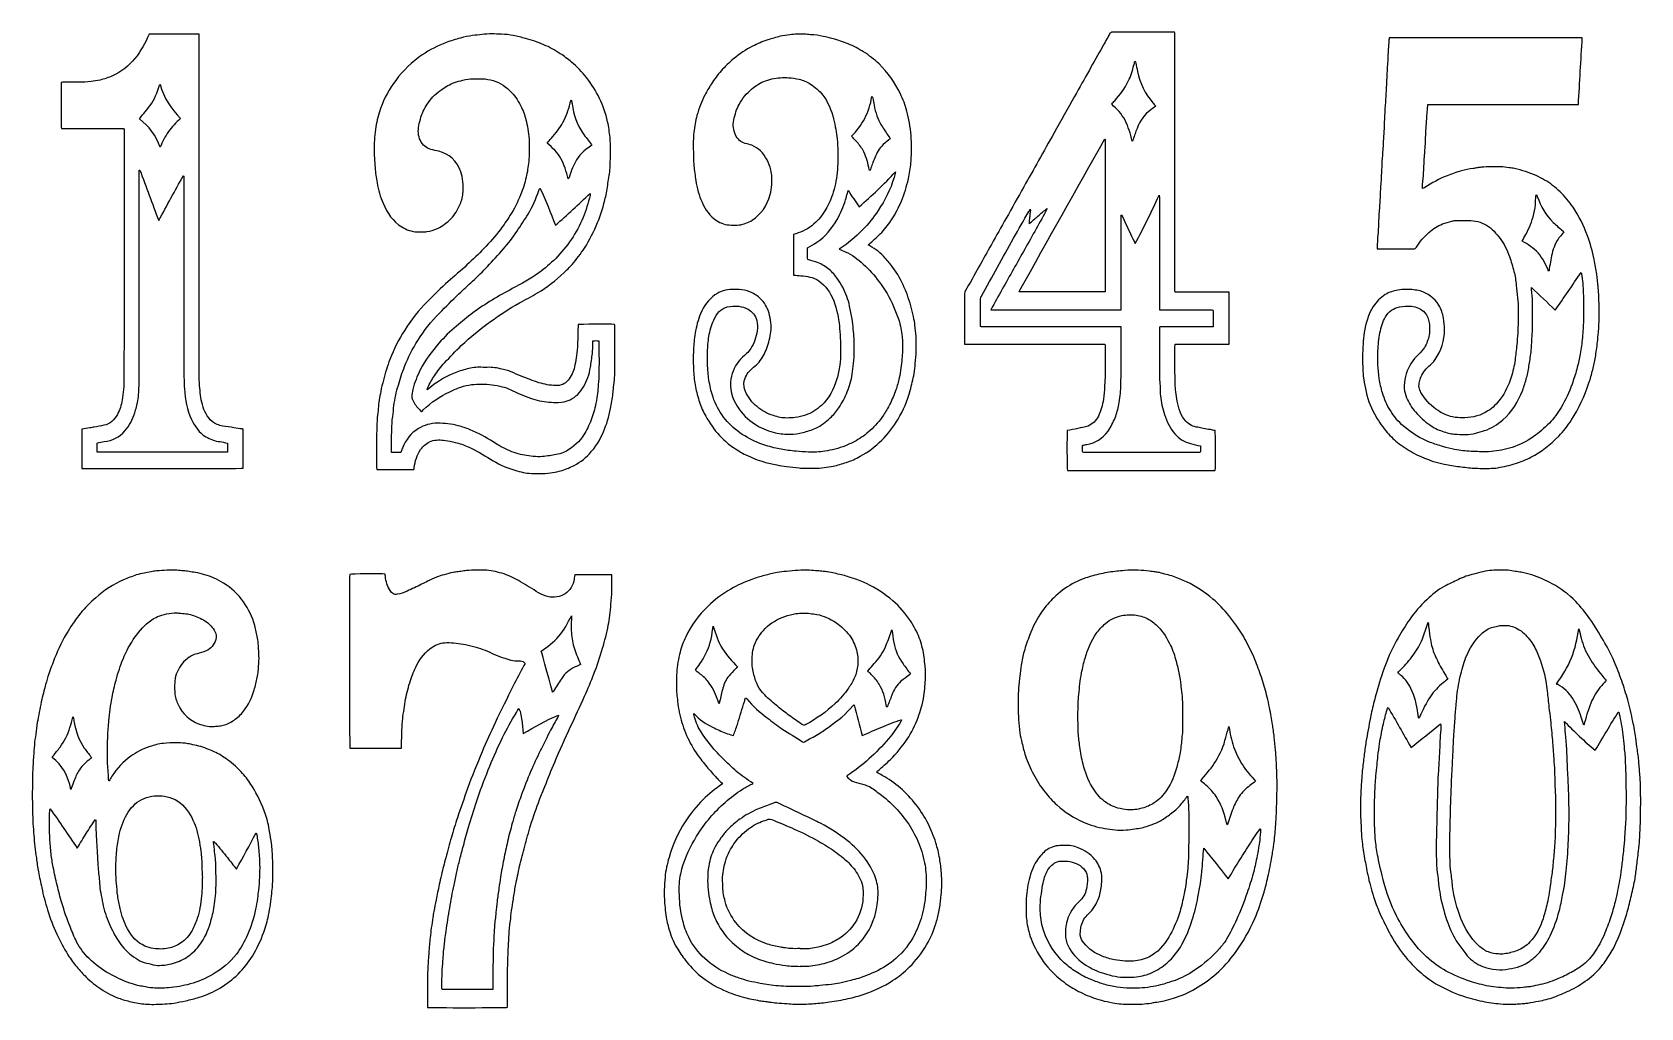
# Model space of a CAD drawing. Header units: centimetres. Extents: x -8.3 to 8.4, y -5.7 to 4.4.
import ezdxf

# ---------------------------------------------------------------- set-up
doc = ezdxf.new("R2010")
doc.units = ezdxf.units.CM
doc.header["$MEASUREMENT"] = 0
doc.layers.add('Layer 1', color=7, linetype='Continuous')

msp = doc.modelspace()

# ---------------------------------------------------------------- linework, layer by layer
at = {"layer": 'Layer 1'}
for points, knots in [([(-7.73541, -0.09628), (-7.73541, 0.03852), (-7.73541, 0.17346), (-7.73541, 0.3106), (-7.73541, 0.3106), (-7.70789, 0.31477), (-7.68054, 0.31877), (-7.65327, 0.32309), (-7.65327, 0.32309), (-7.63801, 0.3255), (-7.62284, 0.32839), (-7.60764, 0.33117), (-7.60764, 0.33117), (-7.57418, 0.33727), (-7.5406, 0.34277), (-7.5073, 0.34973), (-7.5073, 0.34973), (-7.44251, 0.36325), (-7.39902, 0.4058), (-7.3678, 0.46329), (-7.3678, 0.46329), (-7.34262, 0.50964), (-7.32801, 0.55996), (-7.31871, 0.61221), (-7.31871, 0.61221), (-7.3059, 0.68418), (-7.29997, 0.75664), (-7.29986, 0.82978), (-7.29986, 0.82978), (-7.29896, 1.45764), (-7.29778, 2.08548), (-7.29688, 2.71333), (-7.29688, 2.71333), (-7.29656, 2.93874), (-7.29678, 3.16417), (-7.29695, 3.38959), (-7.29695, 3.38959), (-7.29696, 3.40123), (-7.29428, 3.41371), (-7.30302, 3.4249), (-7.30302, 3.4249), (-7.5169, 3.4249), (-7.73077, 3.4249), (-7.94797, 3.4249), (-7.94797, 3.4249), (-7.95061, 3.47846), (-7.94881, 3.53121), (-7.94914, 3.58387), (-7.94914, 3.58387), (-7.94947, 3.63701), (-7.94924, 3.69014), (-7.94924, 3.74328), (-7.94924, 3.74328), (-7.94924, 3.79626), (-7.94924, 3.84924), (-7.94924, 3.90425), (-7.94924, 3.90425), (-7.93976, 3.90479), (-7.93226, 3.90558), (-7.92477, 3.9056), (-7.92477, 3.9056), (-7.87261, 3.90571), (-7.82044, 3.90525), (-7.76829, 3.90579), (-7.76829, 3.90579), (-7.72567, 3.90623), (-7.68306, 3.90537), (-7.64076, 3.91438), (-7.64076, 3.91438), (-7.60989, 3.92095), (-7.57739, 3.92018), (-7.54705, 3.92833), (-7.54705, 3.92833), (-7.50309, 3.94014), (-7.45924, 3.95413), (-7.41748, 3.97241), (-7.41748, 3.97241), (-7.32661, 4.01215), (-7.25098, 4.07379), (-7.18702, 4.15164), (-7.18702, 4.15164), (-7.12515, 4.22696), (-7.07985, 4.31212), (-7.04024, 4.40339), (-7.04024, 4.40339), (-6.86914, 4.40339), (-6.69653, 4.40339), (-6.52226, 4.40339), (-6.52226, 4.40339), (-6.52155, 4.39872), (-6.5203, 4.39349), (-6.52003, 4.38819), (-6.52003, 4.38819), (-6.51963, 4.38016), (-6.51992, 4.37209), (-6.51992, 4.36404), (-6.51992, 4.36404), (-6.51991, 3.18862), (-6.51994, 2.01321), (-6.51976, 0.8378), (-6.51976, 0.8378), (-6.51976, 0.81134), (-6.51872, 0.7848), (-6.51642, 0.75847), (-6.51642, 0.75847), (-6.51074, 0.69312), (-6.50489, 0.62761), (-6.48698, 0.56433), (-6.48698, 0.56433), (-6.46802, 0.49737), (-6.44047, 0.4354), (-6.38613, 0.38984), (-6.38613, 0.38984), (-6.35378, 0.36274), (-6.3164, 0.34914), (-6.27615, 0.34246), (-6.27615, 0.34246), (-6.23802, 0.33614), (-6.19982, 0.33031), (-6.16161, 0.32454), (-6.16161, 0.32454), (-6.13172, 0.32002), (-6.10176, 0.31595), (-6.07184, 0.31159), (-6.07184, 0.31159), (-6.06962, 0.31128), (-6.0675, 0.31031), (-6.06377, 0.30917), (-6.06377, 0.30917), (-6.06377, 0.1745), (-6.06377, 0.0397), (-6.06377, -0.09505), (-6.06377, -0.09505), (-6.0808, -0.09972), (-7.70578, -0.10099), (-7.73543, -0.09628), (-7.73543, -0.09628), (-7.73543, -0.09628), (-7.73541, -0.09628), (-7.73541, -0.09628)], [0, 0, 0, 0, 0.02777778, 0.02777778, 0.02777778, 0.02777778, 0.05555556, 0.05555556, 0.05555556, 0.05555556, 0.08333333, 0.08333333, 0.08333333, 0.08333333, 0.11111111, 0.11111111, 0.11111111, 0.11111111, 0.13888889, 0.13888889, 0.13888889, 0.13888889, 0.16666667, 0.16666667, 0.16666667, 0.16666667, 0.19444444, 0.19444444, 0.19444444, 0.19444444, 0.22222222, 0.22222222, 0.22222222, 0.22222222, 0.25, 0.25, 0.25, 0.25, 0.27777778, 0.27777778, 0.27777778, 0.27777778, 0.30555556, 0.30555556, 0.30555556, 0.30555556, 0.33333333, 0.33333333, 0.33333333, 0.33333333, 0.36111111, 0.36111111, 0.36111111, 0.36111111, 0.38888889, 0.38888889, 0.38888889, 0.38888889, 0.41666667, 0.41666667, 0.41666667, 0.41666667, 0.44444444, 0.44444444, 0.44444444, 0.44444444, 0.47222222, 0.47222222, 0.47222222, 0.47222222, 0.5, 0.5, 0.5, 0.5, 0.52777778, 0.52777778, 0.52777778, 0.52777778, 0.55555556, 0.55555556, 0.55555556, 0.55555556, 0.58333333, 0.58333333, 0.58333333, 0.58333333, 0.61111111, 0.61111111, 0.61111111, 0.61111111, 0.63888889, 0.63888889, 0.63888889, 0.63888889, 0.66666667, 0.66666667, 0.66666667, 0.66666667, 0.69444444, 0.69444444, 0.69444444, 0.69444444, 0.72222222, 0.72222222, 0.72222222, 0.72222222, 0.75, 0.75, 0.75, 0.75, 0.77777778, 0.77777778, 0.77777778, 0.77777778, 0.80555556, 0.80555556, 0.80555556, 0.80555556, 0.83333333, 0.83333333, 0.83333333, 0.83333333, 0.86111111, 0.86111111, 0.86111111, 0.86111111, 0.88888889, 0.88888889, 0.88888889, 0.88888889, 0.91666667, 0.91666667, 0.91666667, 0.91666667, 0.94444444, 0.94444444, 0.94444444, 0.94444444, 1, 1, 1, 1]), ([(-4.15844, 0.71888), (-4.15109, 0.7235), (-4.14789, 0.72498), (-4.14525, 0.72724), (-4.14525, 0.72724), (-4.06641, 0.79489), (-3.98026, 0.84904), (-3.8862, 0.88713), (-3.8862, 0.88713), (-3.83987, 0.90589), (-3.79244, 0.92255), (-3.74433, 0.9347), (-3.74433, 0.9347), (-3.69741, 0.94657), (-3.64921, 0.95291), (-3.60047, 0.9509), (-3.60047, 0.9509), (-3.57181, 0.94971), (-3.54305, 0.9505), (-3.51435, 0.95074), (-3.51435, 0.95074), (-3.46419, 0.95113), (-3.4156, 0.93972), (-3.36689, 0.92862), (-3.36689, 0.92862), (-3.29417, 0.91204), (-3.22838, 0.87404), (-3.15821, 0.84958), (-3.15821, 0.84958), (-3.09848, 0.82876), (-3.0409, 0.80127), (-2.9796, 0.78504), (-2.9796, 0.78504), (-2.92233, 0.7699), (-2.8648, 0.7597), (-2.80589, 0.76222), (-2.80589, 0.76222), (-2.75666, 0.76433), (-2.71789, 0.78958), (-2.68797, 0.83124), (-2.68797, 0.83124), (-2.65726, 0.87398), (-2.63869, 0.92296), (-2.62798, 0.97551), (-2.62798, 0.97551), (-2.62136, 1.00794), (-2.61453, 1.04048), (-2.61059, 1.07336), (-2.61059, 1.07336), (-2.60597, 1.11193), (-2.60338, 1.15088), (-2.60168, 1.18977), (-2.60168, 1.18977), (-2.59873, 1.25741), (-2.59714, 1.32513), (-2.59497, 1.39306), (-2.59497, 1.39306), (-2.57934, 1.39824), (-2.27823, 1.4006), (-2.21717, 1.39562), (-2.21717, 1.39562), (-2.21667, 1.38914), (-2.2157, 1.38227), (-2.2157, 1.37542), (-2.2157, 1.37542), (-2.21559, 1.23149), (-2.21554, 1.08755), (-2.2157, 0.94362), (-2.2157, 0.94362), (-2.21575, 0.91007), (-2.21538, 0.87641), (-2.21746, 0.84299), (-2.21746, 0.84299), (-2.21954, 0.80986), (-2.22459, 0.77695), (-2.22814, 0.74392), (-2.22814, 0.74392), (-2.23051, 0.72183), (-2.23265, 0.69971), (-2.23466, 0.67757), (-2.23466, 0.67757), (-2.23938, 0.62538), (-2.24902, 0.57421), (-2.25863, 0.52284), (-2.25863, 0.52284), (-2.27431, 0.43898), (-2.30051, 0.3593), (-2.33301, 0.28201), (-2.33301, 0.28201), (-2.36859, 0.19738), (-2.4155, 0.12065), (-2.47754, 0.05563), (-2.47754, 0.05563), (-2.53138, -0.00079), (-2.59198, -0.04627), (-2.66081, -0.07846), (-2.66081, -0.07846), (-2.70365, -0.09849), (-2.74768, -0.11509), (-2.79297, -0.12684), (-2.79297, -0.12684), (-2.82202, -0.13439), (-2.85189, -0.13832), (-2.88148, -0.14325), (-2.88148, -0.14325), (-2.95463, -0.15546), (-3.0282, -0.14975), (-3.10155, -0.14742), (-3.10155, -0.14742), (-3.1291, -0.14655), (-3.15667, -0.13987), (-3.18384, -0.13374), (-3.18384, -0.13374), (-3.21376, -0.12698), (-3.24342, -0.11855), (-3.27285, -0.10954), (-3.27285, -0.10954), (-3.3542, -0.08465), (-3.43068, -0.04698), (-3.50358, -0.00108), (-3.50358, -0.00108), (-3.57841, 0.04604), (-3.65465, 0.09014), (-3.73443, 0.12626), (-3.73443, 0.12626), (-3.77806, 0.14602), (-3.82312, 0.16256), (-3.86963, 0.17312), (-3.86963, 0.17312), (-3.90306, 0.18072), (-3.93642, 0.19094), (-3.97023, 0.1937), (-3.97023, 0.1937), (-4.01907, 0.19767), (-4.06916, 0.2035), (-4.11671, 0.18587), (-4.11671, 0.18587), (-4.16129, 0.16934), (-4.19822, 0.13947), (-4.2267, 0.09771), (-4.2267, 0.09771), (-4.26472, 0.04196), (-4.28488, -0.02087), (-4.29218, -0.08918), (-4.29218, -0.08918), (-4.29283, -0.09531), (-4.29446, -0.10132), (-4.29582, -0.10836), (-4.29582, -0.10836), (-4.42411, -0.10836), (-4.55121, -0.10836), (-4.68017, -0.10836), (-4.68017, -0.10836), (-4.68087, -0.10258), (-4.68222, -0.09658), (-4.68222, -0.09061), (-4.68222, -0.09061), (-4.68235, 0.02934), (-4.68291, 0.14928), (-4.68203, 0.26923), (-4.68203, 0.26923), (-4.68164, 0.32344), (-4.67928, 0.3777), (-4.67601, 0.43181), (-4.67601, 0.43181), (-4.67416, 0.46255), (-4.66648, 0.49294), (-4.6653, 0.52366), (-4.6653, 0.52366), (-4.66298, 0.58352), (-4.64989, 0.64141), (-4.64027, 0.69983), (-4.64027, 0.69983), (-4.63363, 0.74018), (-4.6208, 0.77932), (-4.61124, 0.81915), (-4.61124, 0.81915), (-4.59373, 0.89211), (-4.57082, 0.96306), (-4.54478, 1.03288), (-4.54478, 1.03288), (-4.50446, 1.14093), (-4.45063, 1.24081), (-4.39111, 1.33751), (-4.39111, 1.33751), (-4.32418, 1.44624), (-4.24383, 1.54211), (-4.15697, 1.63199), (-4.15697, 1.63199), (-4.08727, 1.70413), (-4.01539, 1.77366), (-3.94071, 1.83969), (-3.94071, 1.83969), (-3.87586, 1.89703), (-3.81001, 1.9531), (-3.74633, 2.01192), (-3.74633, 2.01192), (-3.68648, 2.06721), (-3.62763, 2.12392), (-3.57068, 2.18268), (-3.57068, 2.18268), (-3.51047, 2.24479), (-3.45183, 2.30891), (-3.40029, 2.37994), (-3.40029, 2.37994), (-3.36627, 2.42682), (-3.33226, 2.47385), (-3.30092, 2.52284), (-3.30092, 2.52284), (-3.25736, 2.59093), (-3.22197, 2.66416), (-3.19114, 2.74019), (-3.19114, 2.74019), (-3.16725, 2.79909), (-3.14757, 2.85955), (-3.13313, 2.92158), (-3.13313, 2.92158), (-3.12081, 2.9745), (-3.1137, 3.02882), (-3.10689, 3.08321), (-3.10689, 3.08321), (-3.0981, 3.1535), (-3.10134, 3.22354), (-3.10128, 3.29363), (-3.10128, 3.29363), (-3.10123, 3.32756), (-3.10678, 3.36168), (-3.11184, 3.39535), (-3.11184, 3.39535), (-3.11688, 3.42899), (-3.12438, 3.46221), (-3.13098, 3.49555), (-3.13098, 3.49555), (-3.14129, 3.54766), (-3.1591, 3.5971), (-3.18122, 3.64424), (-3.18122, 3.64424), (-3.20832, 3.702), (-3.24144, 3.75592), (-3.28519, 3.80074), (-3.28519, 3.80074), (-3.33971, 3.85659), (-3.40047, 3.90155), (-3.47424, 3.92256), (-3.47424, 3.92256), (-3.51048, 3.93288), (-3.54679, 3.9414), (-3.58467, 3.94022), (-3.58467, 3.94022), (-3.61705, 3.9392), (-3.64947, 3.93976), (-3.68187, 3.94006), (-3.68187, 3.94006), (-3.71797, 3.94041), (-3.75358, 3.93647), (-3.78862, 3.92699), (-3.78862, 3.92699), (-3.81823, 3.91899), (-3.84814, 3.91202), (-3.87727, 3.90224), (-3.87727, 3.90224), (-3.9245, 3.88641), (-3.96659, 3.85851), (-4.0082, 3.83048), (-4.0082, 3.83048), (-4.06094, 3.79494), (-4.10761, 3.75137), (-4.14545, 3.69739), (-4.14545, 3.69739), (-4.17843, 3.65035), (-4.20703, 3.60069), (-4.22301, 3.54356), (-4.22301, 3.54356), (-4.23105, 3.51481), (-4.24181, 3.48646), (-4.24593, 3.45703), (-4.24593, 3.45703), (-4.25338, 3.40384), (-4.254, 3.34956), (-4.22911, 3.3008), (-4.22911, 3.3008), (-4.20538, 3.25433), (-4.1678, 3.22378), (-4.12041, 3.20955), (-4.12041, 3.20955), (-4.09374, 3.20154), (-4.06624, 3.19676), (-4.03926, 3.18994), (-4.03926, 3.18994), (-3.92951, 3.1622), (-3.8511, 3.09448), (-3.81067, 2.97826), (-3.81067, 2.97826), (-3.78719, 2.91075), (-3.78104, 2.84035), (-3.78636, 2.7695), (-3.78636, 2.7695), (-3.78966, 2.72542), (-3.80089, 2.682), (-3.81791, 2.64111), (-3.81791, 2.64111), (-3.84139, 2.58471), (-3.87156, 2.53307), (-3.91316, 2.49034), (-3.91316, 2.49034), (-3.95386, 2.44851), (-3.99926, 2.41464), (-4.05173, 2.39125), (-4.05173, 2.39125), (-4.08723, 2.37543), (-4.12327, 2.36381), (-4.16087, 2.35699), (-4.16087, 2.35699), (-4.16809, 2.35568), (-4.17549, 2.35514), (-4.18281, 2.35508), (-4.18281, 2.35508), (-4.20931, 2.35487), (-4.23584, 2.35429), (-4.26233, 2.35513), (-4.26233, 2.35513), (-4.31986, 2.35696), (-4.37295, 2.3752), (-4.42295, 2.40608), (-4.42295, 2.40608), (-4.51443, 2.46256), (-4.5725, 2.54998), (-4.61558, 2.6508), (-4.61558, 2.6508), (-4.64456, 2.71863), (-4.66501, 2.78981), (-4.67661, 2.86367), (-4.67661, 2.86367), (-4.68485, 2.91601), (-4.69514, 2.96826), (-4.69911, 3.02103), (-4.69911, 3.02103), (-4.70415, 3.08769), (-4.70866, 3.1545), (-4.7079, 3.22171), (-4.7079, 3.22171), (-4.70706, 3.29598), (-4.70165, 3.36939), (-4.69026, 3.44262), (-4.69026, 3.44262), (-4.68002, 3.50851), (-4.66406, 3.57239), (-4.64154, 3.63448), (-4.64154, 3.63448), (-4.60314, 3.74027), (-4.55045, 3.83711), (-4.48492, 3.92552), (-4.48492, 3.92552), (-4.4074, 4.03012), (-4.31529, 4.11716), (-4.21045, 4.18828), (-4.21045, 4.18828), (-4.13197, 4.24153), (-4.04857, 4.28398), (-3.96136, 4.31698), (-3.96136, 4.31698), (-3.91318, 4.33521), (-3.86385, 4.35027), (-3.81436, 4.36382), (-3.81436, 4.36382), (-3.77336, 4.37506), (-3.73157, 4.38356), (-3.68973, 4.39031), (-3.68973, 4.39031), (-3.65653, 4.39567), (-3.62252, 4.39496), (-3.58922, 4.39977), (-3.58922, 4.39977), (-3.52248, 4.4094), (-3.45561, 4.40621), (-3.38885, 4.40339), (-3.38885, 4.40339), (-3.34799, 4.40167), (-3.30693, 4.39755), (-3.26662, 4.39026), (-3.26662, 4.39026), (-3.2236, 4.38249), (-3.18141, 4.36943), (-3.13874, 4.35921), (-3.13874, 4.35921), (-3.07432, 4.3438), (-3.01252, 4.3198), (-2.95096, 4.29443), (-2.95096, 4.29443), (-2.89108, 4.26976), (-2.83433, 4.23849), (-2.78018, 4.20196), (-2.78018, 4.20196), (-2.74034, 4.1751), (-2.70116, 4.14657), (-2.66425, 4.11522), (-2.66425, 4.11522), (-2.60754, 4.06704), (-2.55433, 4.01446), (-2.50823, 3.95379), (-2.50823, 3.95379), (-2.45715, 3.88655), (-2.41179, 3.81546), (-2.37385, 3.73845), (-2.37385, 3.73845), (-2.33603, 3.66168), (-2.30743, 3.5817), (-2.28958, 3.49675), (-2.28958, 3.49675), (-2.27818, 3.44245), (-2.27001, 3.38799), (-2.26484, 3.33251), (-2.26484, 3.33251), (-2.25694, 3.24787), (-2.25827, 3.16327), (-2.26194, 3.07881), (-2.26194, 3.07881), (-2.26427, 3.02507), (-2.26616, 2.97103), (-2.27661, 2.91772), (-2.27661, 2.91772), (-2.28692, 2.86507), (-2.29116, 2.81102), (-2.30153, 2.75838), (-2.30153, 2.75838), (-2.3111, 2.70977), (-2.32544, 2.66228), (-2.33733, 2.61418), (-2.33733, 2.61418), (-2.35121, 2.55802), (-2.37077, 2.50407), (-2.39311, 2.45146), (-2.39311, 2.45146), (-2.43213, 2.35957), (-2.47453, 2.26975), (-2.52911, 2.18706), (-2.52911, 2.18706), (-2.56858, 2.12728), (-2.61123, 2.07051), (-2.65788, 2.01744), (-2.65788, 2.01744), (-2.68473, 1.98689), (-2.71401, 1.95874), (-2.74328, 1.93087), (-2.74328, 1.93087), (-2.8274, 1.85076), (-2.91769, 1.77974), (-3.01592, 1.72152), (-3.01592, 1.72152), (-3.07755, 1.68498), (-3.14093, 1.6519), (-3.20387, 1.618), (-3.20387, 1.618), (-3.3079, 1.56196), (-3.40588, 1.49499), (-3.50249, 1.4254), (-3.50249, 1.4254), (-3.60847, 1.34908), (-3.71072, 1.26722), (-3.80615, 1.17605), (-3.80615, 1.17605), (-3.86566, 1.1192), (-3.9209, 1.05709), (-3.97832, 0.99764), (-3.97832, 0.99764), (-4.01785, 0.95673), (-4.05205, 0.91092), (-4.08427, 0.86331), (-4.08427, 0.86331), (-4.11037, 0.82476), (-4.13337, 0.78409), (-4.1517, 0.74049), (-4.1517, 0.74049), (-4.15401, 0.73512), (-4.15526, 0.72927), (-4.15845, 0.71886), (-4.15845, 0.71886), (-4.15845, 0.71886), (-4.15844, 0.71888), (-4.15844, 0.71888)], [0, 0, 0, 0, 0.00826446, 0.00826446, 0.00826446, 0.00826446, 0.01652893, 0.01652893, 0.01652893, 0.01652893, 0.02479339, 0.02479339, 0.02479339, 0.02479339, 0.03305785, 0.03305785, 0.03305785, 0.03305785, 0.04132231, 0.04132231, 0.04132231, 0.04132231, 0.04958678, 0.04958678, 0.04958678, 0.04958678, 0.05785124, 0.05785124, 0.05785124, 0.05785124, 0.0661157, 0.0661157, 0.0661157, 0.0661157, 0.07438017, 0.07438017, 0.07438017, 0.07438017, 0.08264463, 0.08264463, 0.08264463, 0.08264463, 0.09090909, 0.09090909, 0.09090909, 0.09090909, 0.09917355, 0.09917355, 0.09917355, 0.09917355, 0.10743802, 0.10743802, 0.10743802, 0.10743802, 0.11570248, 0.11570248, 0.11570248, 0.11570248, 0.12396694, 0.12396694, 0.12396694, 0.12396694, 0.1322314, 0.1322314, 0.1322314, 0.1322314, 0.14049587, 0.14049587, 0.14049587, 0.14049587, 0.14876033, 0.14876033, 0.14876033, 0.14876033, 0.15702479, 0.15702479, 0.15702479, 0.15702479, 0.16528926, 0.16528926, 0.16528926, 0.16528926, 0.17355372, 0.17355372, 0.17355372, 0.17355372, 0.18181818, 0.18181818, 0.18181818, 0.18181818, 0.19008264, 0.19008264, 0.19008264, 0.19008264, 0.19834711, 0.19834711, 0.19834711, 0.19834711, 0.20661157, 0.20661157, 0.20661157, 0.20661157, 0.21487603, 0.21487603, 0.21487603, 0.21487603, 0.2231405, 0.2231405, 0.2231405, 0.2231405, 0.23140496, 0.23140496, 0.23140496, 0.23140496, 0.23966942, 0.23966942, 0.23966942, 0.23966942, 0.24793388, 0.24793388, 0.24793388, 0.24793388, 0.25619835, 0.25619835, 0.25619835, 0.25619835, 0.26446281, 0.26446281, 0.26446281, 0.26446281, 0.27272727, 0.27272727, 0.27272727, 0.27272727, 0.28099174, 0.28099174, 0.28099174, 0.28099174, 0.2892562, 0.2892562, 0.2892562, 0.2892562, 0.29752066, 0.29752066, 0.29752066, 0.29752066, 0.30578512, 0.30578512, 0.30578512, 0.30578512, 0.31404959, 0.31404959, 0.31404959, 0.31404959, 0.32231405, 0.32231405, 0.32231405, 0.32231405, 0.33057851, 0.33057851, 0.33057851, 0.33057851, 0.33884298, 0.33884298, 0.33884298, 0.33884298, 0.34710744, 0.34710744, 0.34710744, 0.34710744, 0.3553719, 0.3553719, 0.3553719, 0.3553719, 0.36363636, 0.36363636, 0.36363636, 0.36363636, 0.37190083, 0.37190083, 0.37190083, 0.37190083, 0.38016529, 0.38016529, 0.38016529, 0.38016529, 0.38842975, 0.38842975, 0.38842975, 0.38842975, 0.39669421, 0.39669421, 0.39669421, 0.39669421, 0.40495868, 0.40495868, 0.40495868, 0.40495868, 0.41322314, 0.41322314, 0.41322314, 0.41322314, 0.4214876, 0.4214876, 0.4214876, 0.4214876, 0.42975207, 0.42975207, 0.42975207, 0.42975207, 0.43801653, 0.43801653, 0.43801653, 0.43801653, 0.44628099, 0.44628099, 0.44628099, 0.44628099, 0.45454545, 0.45454545, 0.45454545, 0.45454545, 0.46280992, 0.46280992, 0.46280992, 0.46280992, 0.47107438, 0.47107438, 0.47107438, 0.47107438, 0.47933884, 0.47933884, 0.47933884, 0.47933884, 0.48760331, 0.48760331, 0.48760331, 0.48760331, 0.49586777, 0.49586777, 0.49586777, 0.49586777, 0.50413223, 0.50413223, 0.50413223, 0.50413223, 0.51239669, 0.51239669, 0.51239669, 0.51239669, 0.52066116, 0.52066116, 0.52066116, 0.52066116, 0.52892562, 0.52892562, 0.52892562, 0.52892562, 0.53719008, 0.53719008, 0.53719008, 0.53719008, 0.54545455, 0.54545455, 0.54545455, 0.54545455, 0.55371901, 0.55371901, 0.55371901, 0.55371901, 0.56198347, 0.56198347, 0.56198347, 0.56198347, 0.57024793, 0.57024793, 0.57024793, 0.57024793, 0.5785124, 0.5785124, 0.5785124, 0.5785124, 0.58677686, 0.58677686, 0.58677686, 0.58677686, 0.59504132, 0.59504132, 0.59504132, 0.59504132, 0.60330579, 0.60330579, 0.60330579, 0.60330579, 0.61157025, 0.61157025, 0.61157025, 0.61157025, 0.61983471, 0.61983471, 0.61983471, 0.61983471, 0.62809917, 0.62809917, 0.62809917, 0.62809917, 0.63636364, 0.63636364, 0.63636364, 0.63636364, 0.6446281, 0.6446281, 0.6446281, 0.6446281, 0.65289256, 0.65289256, 0.65289256, 0.65289256, 0.66115702, 0.66115702, 0.66115702, 0.66115702, 0.66942149, 0.66942149, 0.66942149, 0.66942149, 0.67768595, 0.67768595, 0.67768595, 0.67768595, 0.68595041, 0.68595041, 0.68595041, 0.68595041, 0.69421488, 0.69421488, 0.69421488, 0.69421488, 0.70247934, 0.70247934, 0.70247934, 0.70247934, 0.7107438, 0.7107438, 0.7107438, 0.7107438, 0.71900826, 0.71900826, 0.71900826, 0.71900826, 0.72727273, 0.72727273, 0.72727273, 0.72727273, 0.73553719, 0.73553719, 0.73553719, 0.73553719, 0.74380165, 0.74380165, 0.74380165, 0.74380165, 0.75206612, 0.75206612, 0.75206612, 0.75206612, 0.76033058, 0.76033058, 0.76033058, 0.76033058, 0.76859504, 0.76859504, 0.76859504, 0.76859504, 0.7768595, 0.7768595, 0.7768595, 0.7768595, 0.78512397, 0.78512397, 0.78512397, 0.78512397, 0.79338843, 0.79338843, 0.79338843, 0.79338843, 0.80165289, 0.80165289, 0.80165289, 0.80165289, 0.80991736, 0.80991736, 0.80991736, 0.80991736, 0.81818182, 0.81818182, 0.81818182, 0.81818182, 0.82644628, 0.82644628, 0.82644628, 0.82644628, 0.83471074, 0.83471074, 0.83471074, 0.83471074, 0.84297521, 0.84297521, 0.84297521, 0.84297521, 0.85123967, 0.85123967, 0.85123967, 0.85123967, 0.85950413, 0.85950413, 0.85950413, 0.85950413, 0.8677686, 0.8677686, 0.8677686, 0.8677686, 0.87603306, 0.87603306, 0.87603306, 0.87603306, 0.88429752, 0.88429752, 0.88429752, 0.88429752, 0.89256198, 0.89256198, 0.89256198, 0.89256198, 0.90082645, 0.90082645, 0.90082645, 0.90082645, 0.90909091, 0.90909091, 0.90909091, 0.90909091, 0.91735537, 0.91735537, 0.91735537, 0.91735537, 0.92561983, 0.92561983, 0.92561983, 0.92561983, 0.9338843, 0.9338843, 0.9338843, 0.9338843, 0.94214876, 0.94214876, 0.94214876, 0.94214876, 0.95041322, 0.95041322, 0.95041322, 0.95041322, 0.95867769, 0.95867769, 0.95867769, 0.95867769, 0.96694215, 0.96694215, 0.96694215, 0.96694215, 0.97520661, 0.97520661, 0.97520661, 0.97520661, 0.98347107, 0.98347107, 0.98347107, 0.98347107, 1, 1, 1, 1]), ([(-0.36463, 1.90752), (-0.36463, 2.04873), (-0.36463, 2.18791), (-0.36463, 2.3285), (-0.36463, 2.3285), (-0.34834, 2.33341), (-0.33223, 2.33781), (-0.31635, 2.34314), (-0.31635, 2.34314), (-0.24837, 2.36592), (-0.18645, 2.40236), (-0.13152, 2.45606), (-0.13152, 2.45606), (-0.0599, 2.52605), (-0.00785, 2.61284), (0.02948, 2.71307), (0.02948, 2.71307), (0.05652, 2.78566), (0.07504, 2.86092), (0.08493, 2.93968), (0.08493, 2.93968), (0.09524, 3.02176), (0.09784, 3.10399), (0.09474, 3.18663), (0.09474, 3.18663), (0.09309, 3.23052), (0.09161, 3.27451), (0.08772, 3.31815), (0.08772, 3.31815), (0.08475, 3.35164), (0.07873, 3.38482), (0.07295, 3.41786), (0.07295, 3.41786), (0.06665, 3.45389), (0.06044, 3.49007), (0.05175, 3.52533), (0.05175, 3.52533), (0.02924, 3.61651), (-0.00709, 3.69937), (-0.06013, 3.77072), (-0.06013, 3.77072), (-0.09614, 3.81913), (-0.14007, 3.85566), (-0.18787, 3.88639), (-0.18787, 3.88639), (-0.2252, 3.91038), (-0.26451, 3.9273), (-0.30569, 3.93656), (-0.30569, 3.93656), (-0.3424, 3.94481), (-0.37984, 3.9489), (-0.4171, 3.95294), (-0.4171, 3.95294), (-0.43707, 3.95511), (-0.45734, 3.95323), (-0.47748, 3.95335), (-0.47748, 3.95335), (-0.53739, 3.95369), (-0.59585, 3.9423), (-0.65305, 3.92173), (-0.65305, 3.92173), (-0.70551, 3.90286), (-0.75226, 3.87001), (-0.79764, 3.83445), (-0.79764, 3.83445), (-0.85045, 3.79308), (-0.89256, 3.73863), (-0.92706, 3.67614), (-0.92706, 3.67614), (-0.95417, 3.62703), (-0.97004, 3.57215), (-0.98214, 3.51515), (-0.98214, 3.51515), (-0.99378, 3.46032), (-0.98698, 3.40966), (-0.96514, 3.36114), (-0.96514, 3.36114), (-0.94339, 3.31282), (-0.90835, 3.28437), (-0.86432, 3.27112), (-0.86432, 3.27112), (-0.84192, 3.26439), (-0.81869, 3.26089), (-0.79686, 3.25225), (-0.79686, 3.25225), (-0.72847, 3.2252), (-0.67556, 3.17394), (-0.63811, 3.10062), (-0.63811, 3.10062), (-0.62165, 3.06837), (-0.60731, 3.03458), (-0.59951, 2.99778), (-0.59951, 2.99778), (-0.58872, 2.94684), (-0.58361, 2.8957), (-0.58877, 2.84245), (-0.58877, 2.84245), (-0.59213, 2.80781), (-0.59626, 2.77403), (-0.60528, 2.74101), (-0.60528, 2.74101), (-0.6375, 2.62312), (-0.70077, 2.53624), (-0.79157, 2.4772), (-0.79157, 2.4772), (-0.83339, 2.45001), (-0.87835, 2.43261), (-0.92551, 2.42646), (-0.92551, 2.42646), (-0.95377, 2.42278), (-0.98261, 2.42538), (-1.01119, 2.42546), (-1.01119, 2.42546), (-1.06517, 2.42562), (-1.11516, 2.44303), (-1.16261, 2.47336), (-1.16261, 2.47336), (-1.23034, 2.51663), (-1.27675, 2.58312), (-1.31181, 2.66262), (-1.31181, 2.66262), (-1.34291, 2.73312), (-1.3641, 2.80762), (-1.37524, 2.88615), (-1.37524, 2.88615), (-1.38252, 2.93755), (-1.39191, 2.98873), (-1.39616, 3.04051), (-1.39616, 3.04051), (-1.4007, 3.09571), (-1.40077, 3.15146), (-1.40193, 3.20701), (-1.40193, 3.20701), (-1.40317, 3.26651), (-1.40334, 3.32619), (-1.39649, 3.38522), (-1.39649, 3.38522), (-1.38954, 3.44522), (-1.37998, 3.50473), (-1.36434, 3.56266), (-1.36434, 3.56266), (-1.34449, 3.63622), (-1.31695, 3.70564), (-1.28311, 3.77121), (-1.28311, 3.77121), (-1.26215, 3.81184), (-1.23817, 3.85033), (-1.21457, 3.88893), (-1.21457, 3.88893), (-1.18473, 3.93773), (-1.15008, 3.98152), (-1.1133, 4.02304), (-1.1133, 4.02304), (-1.07322, 4.0683), (-1.03058, 4.10978), (-0.98545, 4.14763), (-0.98545, 4.14763), (-0.92342, 4.19964), (-0.8576, 4.24379), (-0.78769, 4.27877), (-0.78769, 4.27877), (-0.73663, 4.30432), (-0.68522, 4.32925), (-0.63125, 4.34518), (-0.63125, 4.34518), (-0.58812, 4.35789), (-0.54487, 4.37004), (-0.50159, 4.38198), (-0.50159, 4.38198), (-0.46882, 4.39101), (-0.43514, 4.39191), (-0.40203, 4.39711), (-0.40203, 4.39711), (-0.35152, 4.40506), (-0.30116, 4.40327), (-0.25072, 4.40339), (-0.25072, 4.40339), (-0.23015, 4.40344), (-0.20958, 4.39943), (-0.189, 4.39729), (-0.189, 4.39729), (-0.18709, 4.39708), (-0.18516, 4.39686), (-0.18325, 4.39693), (-0.18325, 4.39693), (-0.141, 4.39846), (-0.0996, 4.38934), (-0.05822, 4.38154), (-0.05822, 4.38154), (-0.02324, 4.37495), (0.01176, 4.36735), (0.04602, 4.3568), (0.04602, 4.3568), (0.09831, 4.34072), (0.15037, 4.32321), (0.20179, 4.30357), (0.20179, 4.30357), (0.25776, 4.2822), (0.3108, 4.25223), (0.3628, 4.21947), (0.3628, 4.21947), (0.41914, 4.18397), (0.47206, 4.14255), (0.52168, 4.09513), (0.52168, 4.09513), (0.61169, 4.00908), (0.68468, 3.90572), (0.74265, 3.78689), (0.74265, 3.78689), (0.77065, 3.72949), (0.79462, 3.66994), (0.81117, 3.60665), (0.81117, 3.60665), (0.82148, 3.56724), (0.82962, 3.52687), (0.83638, 3.48637), (0.83638, 3.48637), (0.84377, 3.44203), (0.85005, 3.39724), (0.85384, 3.35229), (0.85384, 3.35229), (0.85745, 3.30943), (0.85701, 3.26611), (0.85875, 3.22301), (0.85875, 3.22301), (0.86082, 3.17198), (0.85581, 3.12138), (0.8518, 3.07083), (0.8518, 3.07083), (0.84732, 3.01435), (0.83945, 2.95808), (0.82665, 2.90355), (0.82665, 2.90355), (0.80808, 2.82441), (0.78407, 2.74738), (0.75347, 2.67337), (0.75347, 2.67337), (0.72649, 2.60808), (0.69417, 2.54679), (0.65736, 2.48903), (0.65736, 2.48903), (0.62523, 2.43862), (0.58992, 2.39164), (0.54958, 2.3497), (0.54958, 2.3497), (0.51141, 2.31), (0.47226, 2.27211), (0.43097, 2.23724), (0.43097, 2.23724), (0.4252, 2.23236), (0.41914, 2.22798), (0.41064, 2.22136), (0.41064, 2.22136), (0.41693, 2.21646), (0.42164, 2.21161), (0.42707, 2.20876), (0.42707, 2.20876), (0.4864, 2.17781), (0.53921, 2.13464), (0.58691, 2.08323), (0.58691, 2.08323), (0.61513, 2.05279), (0.64024, 2.01818), (0.66609, 1.98473), (0.66609, 1.98473), (0.71377, 1.92302), (0.75044, 1.85215), (0.78307, 1.77844), (0.78307, 1.77844), (0.81406, 1.70845), (0.83985, 1.63561), (0.85869, 1.55956), (0.85869, 1.55956), (0.86761, 1.52353), (0.87656, 1.48744), (0.88381, 1.45091), (0.88381, 1.45091), (0.88973, 1.42108), (0.89355, 1.39063), (0.89757, 1.36031), (0.89757, 1.36031), (0.90822, 1.27987), (0.90809, 1.19873), (0.90642, 1.11771), (0.90642, 1.11771), (0.90556, 1.07547), (0.90159, 1.03325), (0.89782, 0.99116), (0.89782, 0.99116), (0.89468, 0.95605), (0.89195, 0.92055), (0.88521, 0.8863), (0.88521, 0.8863), (0.8736, 0.82734), (0.86063, 0.76862), (0.84531, 0.71089), (0.84531, 0.71089), (0.81687, 0.60366), (0.77217, 0.50547), (0.71872, 0.41345), (0.71872, 0.41345), (0.67138, 0.33195), (0.61474, 0.26007), (0.55048, 0.19636), (0.55048, 0.19636), (0.4823, 0.12876), (0.40809, 0.073), (0.32814, 0.02825), (0.32814, 0.02825), (0.28143, 0.00211), (0.23293, -0.01969), (0.18293, -0.03551), (0.18293, -0.03551), (0.13819, -0.04967), (0.09325, -0.06334), (0.04787, -0.074), (0.04787, -0.074), (0.01701, -0.08124), (-0.01494, -0.08148), (-0.04608, -0.08736), (-0.04608, -0.08736), (-0.11519, -0.10039), (-0.18468, -0.09275), (-0.25399, -0.09456), (-0.25399, -0.09456), (-0.27076, -0.095), (-0.28763, -0.09322), (-0.30437, -0.09144), (-0.30437, -0.09144), (-0.34806, -0.08677), (-0.39173, -0.08186), (-0.43535, -0.07638), (-0.43535, -0.07638), (-0.46938, -0.07211), (-0.50358, -0.0685), (-0.53728, -0.06164), (-0.53728, -0.06164), (-0.58163, -0.0526), (-0.62587, -0.0421), (-0.66964, -0.02967), (-0.66964, -0.02967), (-0.73354, -0.01155), (-0.79597, 0.01271), (-0.85664, 0.0428), (-0.85664, 0.0428), (-0.90676, 0.06764), (-0.9546, 0.09788), (-1.00156, 0.13044), (-1.00156, 0.13044), (-1.04834, 0.16287), (-1.09088, 0.20191), (-1.13093, 0.24463), (-1.13093, 0.24463), (-1.18621, 0.30362), (-1.233, 0.37154), (-1.27336, 0.44581), (-1.27336, 0.44581), (-1.298, 0.49116), (-1.32143, 0.53755), (-1.33733, 0.58798), (-1.33733, 0.58798), (-1.35405, 0.64098), (-1.36922, 0.6951), (-1.38004, 0.75015), (-1.38004, 0.75015), (-1.39015, 0.80159), (-1.39499, 0.85455), (-1.39864, 0.90762), (-1.39864, 0.90762), (-1.40385, 0.98336), (-1.40332, 1.05901), (-1.40035, 1.1346), (-1.40035, 1.1346), (-1.39813, 1.19128), (-1.39156, 1.24758), (-1.38225, 1.30357), (-1.38225, 1.30357), (-1.37053, 1.37406), (-1.35393, 1.44215), (-1.32718, 1.5066), (-1.32718, 1.5066), (-1.29337, 1.5881), (-1.24523, 1.65356), (-1.17905, 1.70057), (-1.17905, 1.70057), (-1.12356, 1.73999), (-1.06349, 1.75622), (-1.00002, 1.75787), (-1.00002, 1.75787), (-0.96694, 1.75873), (-0.93347, 1.76044), (-0.90081, 1.7556), (-0.90081, 1.7556), (-0.86324, 1.75003), (-0.8253, 1.74207), (-0.79063, 1.72198), (-0.79063, 1.72198), (-0.75626, 1.70207), (-0.72235, 1.68102), (-0.6939, 1.64962), (-0.6939, 1.64962), (-0.6536, 1.60515), (-0.62501, 1.55183), (-0.61109, 1.48856), (-0.61109, 1.48856), (-0.60394, 1.45606), (-0.59775, 1.42261), (-0.59607, 1.38922), (-0.59607, 1.38922), (-0.59454, 1.35886), (-0.59797, 1.3277), (-0.60223, 1.29748), (-0.60223, 1.29748), (-0.61047, 1.23898), (-0.62667, 1.18322), (-0.6484, 1.12975), (-0.6484, 1.12975), (-0.66982, 1.07701), (-0.69833, 1.03012), (-0.73416, 0.99045), (-0.73416, 0.99045), (-0.75197, 0.97073), (-0.77443, 0.9571), (-0.79392, 0.93937), (-0.79392, 0.93937), (-0.83123, 0.90541), (-0.86052, 0.8638), (-0.874, 0.80913), (-0.874, 0.80913), (-0.88344, 0.77086), (-0.87578, 0.73473), (-0.86108, 0.70012), (-0.86108, 0.70012), (-0.83345, 0.63506), (-0.7917, 0.58522), (-0.74212, 0.54391), (-0.74212, 0.54391), (-0.69027, 0.50069), (-0.63351, 0.4698), (-0.57257, 0.44998), (-0.57257, 0.44998), (-0.5264, 0.43496), (-0.47952, 0.42439), (-0.43136, 0.42541), (-0.43136, 0.42541), (-0.40286, 0.42601), (-0.37413, 0.42507), (-0.34597, 0.42929), (-0.34597, 0.42929), (-0.30971, 0.43473), (-0.27418, 0.44542), (-0.2386, 0.45625), (-0.2386, 0.45625), (-0.17706, 0.47498), (-0.12379, 0.51054), (-0.07443, 0.55646), (-0.07443, 0.55646), (0.00245, 0.62799), (0.05181, 0.72184), (0.08503, 0.82983), (0.08503, 0.82983), (0.09935, 0.8764), (0.10864, 0.92425), (0.11457, 0.97273), (0.11457, 0.97273), (0.11986, 1.01602), (0.12412, 1.05976), (0.1224, 1.10406), (0.1224, 1.10406), (0.12078, 1.14577), (0.12273, 1.18765), (0.12179, 1.22941), (0.12179, 1.22941), (0.12115, 1.25785), (0.11837, 1.28625), (0.1163, 1.31464), (0.1163, 1.31464), (0.11478, 1.33535), (0.11301, 1.35602), (0.11109, 1.37669), (0.11109, 1.37669), (0.10269, 1.46748), (0.08492, 1.55505), (0.05246, 1.63848), (0.05246, 1.63848), (0.01825, 1.7264), (-0.03046, 1.79843), (-0.10138, 1.84684), (-0.10138, 1.84684), (-0.12991, 1.86631), (-0.16121, 1.87972), (-0.19374, 1.8864), (-0.19374, 1.8864), (-0.22486, 1.8928), (-0.25638, 1.89668), (-0.28782, 1.90056), (-0.28782, 1.90056), (-0.31277, 1.90368), (-0.33784, 1.90514), (-0.3646, 1.90746), (-0.3646, 1.90746), (-0.3646, 1.90746), (-0.36463, 1.90752), (-0.36463, 1.90752)], [0, 0, 0, 0, 0.00787402, 0.00787402, 0.00787402, 0.00787402, 0.01574803, 0.01574803, 0.01574803, 0.01574803, 0.02362205, 0.02362205, 0.02362205, 0.02362205, 0.03149606, 0.03149606, 0.03149606, 0.03149606, 0.03937008, 0.03937008, 0.03937008, 0.03937008, 0.04724409, 0.04724409, 0.04724409, 0.04724409, 0.05511811, 0.05511811, 0.05511811, 0.05511811, 0.06299213, 0.06299213, 0.06299213, 0.06299213, 0.07086614, 0.07086614, 0.07086614, 0.07086614, 0.07874016, 0.07874016, 0.07874016, 0.07874016, 0.08661417, 0.08661417, 0.08661417, 0.08661417, 0.09448819, 0.09448819, 0.09448819, 0.09448819, 0.1023622, 0.1023622, 0.1023622, 0.1023622, 0.11023622, 0.11023622, 0.11023622, 0.11023622, 0.11811024, 0.11811024, 0.11811024, 0.11811024, 0.12598425, 0.12598425, 0.12598425, 0.12598425, 0.13385827, 0.13385827, 0.13385827, 0.13385827, 0.14173228, 0.14173228, 0.14173228, 0.14173228, 0.1496063, 0.1496063, 0.1496063, 0.1496063, 0.15748031, 0.15748031, 0.15748031, 0.15748031, 0.16535433, 0.16535433, 0.16535433, 0.16535433, 0.17322835, 0.17322835, 0.17322835, 0.17322835, 0.18110236, 0.18110236, 0.18110236, 0.18110236, 0.18897638, 0.18897638, 0.18897638, 0.18897638, 0.19685039, 0.19685039, 0.19685039, 0.19685039, 0.20472441, 0.20472441, 0.20472441, 0.20472441, 0.21259843, 0.21259843, 0.21259843, 0.21259843, 0.22047244, 0.22047244, 0.22047244, 0.22047244, 0.22834646, 0.22834646, 0.22834646, 0.22834646, 0.23622047, 0.23622047, 0.23622047, 0.23622047, 0.24409449, 0.24409449, 0.24409449, 0.24409449, 0.2519685, 0.2519685, 0.2519685, 0.2519685, 0.25984252, 0.25984252, 0.25984252, 0.25984252, 0.26771654, 0.26771654, 0.26771654, 0.26771654, 0.27559055, 0.27559055, 0.27559055, 0.27559055, 0.28346457, 0.28346457, 0.28346457, 0.28346457, 0.29133858, 0.29133858, 0.29133858, 0.29133858, 0.2992126, 0.2992126, 0.2992126, 0.2992126, 0.30708661, 0.30708661, 0.30708661, 0.30708661, 0.31496063, 0.31496063, 0.31496063, 0.31496063, 0.32283465, 0.32283465, 0.32283465, 0.32283465, 0.33070866, 0.33070866, 0.33070866, 0.33070866, 0.33858268, 0.33858268, 0.33858268, 0.33858268, 0.34645669, 0.34645669, 0.34645669, 0.34645669, 0.35433071, 0.35433071, 0.35433071, 0.35433071, 0.36220472, 0.36220472, 0.36220472, 0.36220472, 0.37007874, 0.37007874, 0.37007874, 0.37007874, 0.37795276, 0.37795276, 0.37795276, 0.37795276, 0.38582677, 0.38582677, 0.38582677, 0.38582677, 0.39370079, 0.39370079, 0.39370079, 0.39370079, 0.4015748, 0.4015748, 0.4015748, 0.4015748, 0.40944882, 0.40944882, 0.40944882, 0.40944882, 0.41732283, 0.41732283, 0.41732283, 0.41732283, 0.42519685, 0.42519685, 0.42519685, 0.42519685, 0.43307087, 0.43307087, 0.43307087, 0.43307087, 0.44094488, 0.44094488, 0.44094488, 0.44094488, 0.4488189, 0.4488189, 0.4488189, 0.4488189, 0.45669291, 0.45669291, 0.45669291, 0.45669291, 0.46456693, 0.46456693, 0.46456693, 0.46456693, 0.47244094, 0.47244094, 0.47244094, 0.47244094, 0.48031496, 0.48031496, 0.48031496, 0.48031496, 0.48818898, 0.48818898, 0.48818898, 0.48818898, 0.49606299, 0.49606299, 0.49606299, 0.49606299, 0.50393701, 0.50393701, 0.50393701, 0.50393701, 0.51181102, 0.51181102, 0.51181102, 0.51181102, 0.51968504, 0.51968504, 0.51968504, 0.51968504, 0.52755906, 0.52755906, 0.52755906, 0.52755906, 0.53543307, 0.53543307, 0.53543307, 0.53543307, 0.54330709, 0.54330709, 0.54330709, 0.54330709, 0.5511811, 0.5511811, 0.5511811, 0.5511811, 0.55905512, 0.55905512, 0.55905512, 0.55905512, 0.56692913, 0.56692913, 0.56692913, 0.56692913, 0.57480315, 0.57480315, 0.57480315, 0.57480315, 0.58267717, 0.58267717, 0.58267717, 0.58267717, 0.59055118, 0.59055118, 0.59055118, 0.59055118, 0.5984252, 0.5984252, 0.5984252, 0.5984252, 0.60629921, 0.60629921, 0.60629921, 0.60629921, 0.61417323, 0.61417323, 0.61417323, 0.61417323, 0.62204724, 0.62204724, 0.62204724, 0.62204724, 0.62992126, 0.62992126, 0.62992126, 0.62992126, 0.63779528, 0.63779528, 0.63779528, 0.63779528, 0.64566929, 0.64566929, 0.64566929, 0.64566929, 0.65354331, 0.65354331, 0.65354331, 0.65354331, 0.66141732, 0.66141732, 0.66141732, 0.66141732, 0.66929134, 0.66929134, 0.66929134, 0.66929134, 0.67716535, 0.67716535, 0.67716535, 0.67716535, 0.68503937, 0.68503937, 0.68503937, 0.68503937, 0.69291339, 0.69291339, 0.69291339, 0.69291339, 0.7007874, 0.7007874, 0.7007874, 0.7007874, 0.70866142, 0.70866142, 0.70866142, 0.70866142, 0.71653543, 0.71653543, 0.71653543, 0.71653543, 0.72440945, 0.72440945, 0.72440945, 0.72440945, 0.73228346, 0.73228346, 0.73228346, 0.73228346, 0.74015748, 0.74015748, 0.74015748, 0.74015748, 0.7480315, 0.7480315, 0.7480315, 0.7480315, 0.75590551, 0.75590551, 0.75590551, 0.75590551, 0.76377953, 0.76377953, 0.76377953, 0.76377953, 0.77165354, 0.77165354, 0.77165354, 0.77165354, 0.77952756, 0.77952756, 0.77952756, 0.77952756, 0.78740157, 0.78740157, 0.78740157, 0.78740157, 0.79527559, 0.79527559, 0.79527559, 0.79527559, 0.80314961, 0.80314961, 0.80314961, 0.80314961, 0.81102362, 0.81102362, 0.81102362, 0.81102362, 0.81889764, 0.81889764, 0.81889764, 0.81889764, 0.82677165, 0.82677165, 0.82677165, 0.82677165, 0.83464567, 0.83464567, 0.83464567, 0.83464567, 0.84251969, 0.84251969, 0.84251969, 0.84251969, 0.8503937, 0.8503937, 0.8503937, 0.8503937, 0.85826772, 0.85826772, 0.85826772, 0.85826772, 0.86614173, 0.86614173, 0.86614173, 0.86614173, 0.87401575, 0.87401575, 0.87401575, 0.87401575, 0.88188976, 0.88188976, 0.88188976, 0.88188976, 0.88976378, 0.88976378, 0.88976378, 0.88976378, 0.8976378, 0.8976378, 0.8976378, 0.8976378, 0.90551181, 0.90551181, 0.90551181, 0.90551181, 0.91338583, 0.91338583, 0.91338583, 0.91338583, 0.92125984, 0.92125984, 0.92125984, 0.92125984, 0.92913386, 0.92913386, 0.92913386, 0.92913386, 0.93700787, 0.93700787, 0.93700787, 0.93700787, 0.94488189, 0.94488189, 0.94488189, 0.94488189, 0.95275591, 0.95275591, 0.95275591, 0.95275591, 0.96062992, 0.96062992, 0.96062992, 0.96062992, 0.96850394, 0.96850394, 0.96850394, 0.96850394, 0.97637795, 0.97637795, 0.97637795, 0.97637795, 0.98425197, 0.98425197, 0.98425197, 0.98425197, 1, 1, 1, 1]), ([(2.47161, 0.29631), (2.50745, 0.30269), (2.54426, 0.30705), (2.58005, 0.31627), (2.58005, 0.31627), (2.61592, 0.32552), (2.65335, 0.32626), (2.68798, 0.34206), (2.68798, 0.34206), (2.73434, 0.36322), (2.76935, 0.39805), (2.79403, 0.44621), (2.79403, 0.44621), (2.82195, 0.5007), (2.83616, 0.55995), (2.84631, 0.6211), (2.84631, 0.6211), (2.85355, 0.66469), (2.8555, 0.70854), (2.85896, 0.75249), (2.85896, 0.75249), (2.86991, 0.89146), (2.86317, 1.03056), (2.86519, 1.16959), (2.86519, 1.16959), (2.8653, 1.17629), (2.86351, 1.18307), (2.86229, 1.19219), (2.86229, 1.19219), (2.37754, 1.19219), (1.89406, 1.19219), (1.40856, 1.19219), (1.40856, 1.19219), (1.40856, 1.20158), (1.40856, 1.20836), (1.40856, 1.21513), (1.40856, 1.21513), (1.40856, 1.38171), (1.40845, 1.54828), (1.40882, 1.71486), (1.40882, 1.71486), (1.40884, 1.72353), (1.41119, 1.73335), (1.41528, 1.74071), (1.41528, 1.74071), (1.46191, 1.82454), (1.50918, 1.90793), (1.55608, 1.99158), (1.55608, 1.99158), (1.59965, 2.06929), (1.64283, 2.14728), (1.68641, 2.225), (1.68641, 2.225), (1.737, 2.31522), (1.78787, 2.40526), (1.83854, 2.49542), (1.83854, 2.49542), (1.89956, 2.60399), (1.96051, 2.71261), (2.02149, 2.82122), (2.02149, 2.82122), (2.07249, 2.91206), (2.12356, 3.00287), (2.17447, 3.09377), (2.17447, 3.09377), (2.22797, 3.18931), (2.28118, 3.28504), (2.33479, 3.38051), (2.33479, 3.38051), (2.40534, 3.50617), (2.47621, 3.63159), (2.54679, 3.75722), (2.54679, 3.75722), (2.59819, 3.84872), (2.64925, 3.94044), (2.70058, 4.03198), (2.70058, 4.03198), (2.74562, 4.11231), (2.79086, 4.19249), (2.83592, 4.27281), (2.83592, 4.27281), (2.86028, 4.31623), (2.88478, 4.35956), (2.90849, 4.40342), (2.90849, 4.40342), (2.91631, 4.41788), (2.92451, 4.42496), (2.94141, 4.4249), (2.94141, 4.4249), (3.1486, 4.42402), (3.35577, 4.42433), (3.56295, 4.42433), (3.56295, 4.42433), (3.56989, 4.42433), (3.57682, 4.42433), (3.58203, 4.42433), (3.58203, 4.42433), (3.58429, 4.42232), (3.58492, 4.4219), (3.58537, 4.42131), (3.58537, 4.42131), (3.5858, 4.42075), (3.58608, 4.42005), (3.58633, 4.41935), (3.58633, 4.41935), (3.58659, 4.41863), (3.58683, 4.41787), (3.58691, 4.41711), (3.58691, 4.41711), (3.5871, 4.41557), (3.58718, 4.41403), (3.58729, 4.41247), (3.58729, 4.41247), (3.58734, 4.41169), (3.58732, 4.41091), (3.58734, 4.41013), (3.58734, 4.41013), (3.58736, 4.40779), (3.58737, 4.40546), (3.58737, 4.40312), (3.58737, 4.40312), (3.58738, 3.51733), (3.5874, 2.63154), (3.58742, 1.74575), (3.58742, 1.74575), (3.58742, 1.74419), (3.58747, 1.74264), (3.58755, 1.74109), (3.58755, 1.74109), (3.58758, 1.74031), (3.58763, 1.73953), (3.58774, 1.73877), (3.58774, 1.73877), (3.58785, 1.73799), (3.588, 1.73723), (3.58822, 1.73649), (3.58822, 1.73649), (3.58843, 1.73579), (3.58877, 1.73512), (3.59046, 1.73098), (3.59046, 1.73098), (3.63571, 1.73056), (3.68246, 1.73085), (3.72921, 1.73077), (3.72921, 1.73077), (3.77556, 1.73074), (3.82192, 1.73077), (3.86827, 1.73077), (3.86827, 1.73077), (3.91532, 1.73077), (3.96238, 1.73077), (4.00943, 1.73077), (4.00943, 1.73077), (4.0556, 1.73077), (4.10177, 1.73077), (4.14931, 1.73077), (4.14931, 1.73077), (4.14931, 1.55039), (4.14931, 1.37264), (4.14931, 1.19226), (4.14931, 1.19226), (3.96231, 1.19226), (3.77658, 1.19226), (3.58884, 1.19226), (3.58884, 1.19226), (3.58827, 1.18232), (3.58746, 1.17485), (3.58745, 1.16738), (3.58745, 1.16738), (3.58737, 1.06463), (3.58524, 0.96181), (3.58828, 0.85918), (3.58828, 0.85918), (3.58989, 0.80528), (3.58801, 0.75085), (3.59779, 0.69718), (3.59779, 0.69718), (3.60357, 0.6655), (3.60228, 0.6321), (3.6091, 0.6008), (3.6091, 0.6008), (3.62589, 0.52381), (3.64632, 0.44796), (3.70168, 0.39166), (3.70168, 0.39166), (3.73605, 0.35669), (3.77594, 0.33497), (3.82283, 0.32913), (3.82283, 0.32913), (3.84218, 0.32674), (3.86119, 0.32111), (3.88044, 0.31754), (3.88044, 0.31754), (3.90516, 0.31294), (3.92999, 0.30905), (3.95474, 0.30464), (3.95474, 0.30464), (3.97123, 0.30169), (3.98765, 0.29836), (4.00397, 0.29523), (4.00397, 0.29523), (4.00813, 0.27902), (4.00941, -0.08785), (4.00533, -0.11528), (4.00533, -0.11528), (4.00249, -0.11632), (3.99925, -0.11855), (3.99601, -0.11855), (3.99601, -0.11855), (3.48835, -0.11868), (2.98069, -0.11868), (2.47354, -0.11868), (2.47354, -0.11868), (2.46839, -0.10118), (2.46691, 0.26464), (2.47164, 0.2963), (2.47164, 0.2963), (2.47164, 0.2963), (2.47161, 0.29631), (2.47161, 0.29631)], [0, 0, 0, 0, 0.01785714, 0.01785714, 0.01785714, 0.01785714, 0.03571429, 0.03571429, 0.03571429, 0.03571429, 0.05357143, 0.05357143, 0.05357143, 0.05357143, 0.07142857, 0.07142857, 0.07142857, 0.07142857, 0.08928571, 0.08928571, 0.08928571, 0.08928571, 0.10714286, 0.10714286, 0.10714286, 0.10714286, 0.125, 0.125, 0.125, 0.125, 0.14285714, 0.14285714, 0.14285714, 0.14285714, 0.16071429, 0.16071429, 0.16071429, 0.16071429, 0.17857143, 0.17857143, 0.17857143, 0.17857143, 0.19642857, 0.19642857, 0.19642857, 0.19642857, 0.21428571, 0.21428571, 0.21428571, 0.21428571, 0.23214286, 0.23214286, 0.23214286, 0.23214286, 0.25, 0.25, 0.25, 0.25, 0.26785714, 0.26785714, 0.26785714, 0.26785714, 0.28571429, 0.28571429, 0.28571429, 0.28571429, 0.30357143, 0.30357143, 0.30357143, 0.30357143, 0.32142857, 0.32142857, 0.32142857, 0.32142857, 0.33928571, 0.33928571, 0.33928571, 0.33928571, 0.35714286, 0.35714286, 0.35714286, 0.35714286, 0.375, 0.375, 0.375, 0.375, 0.39285714, 0.39285714, 0.39285714, 0.39285714, 0.41071429, 0.41071429, 0.41071429, 0.41071429, 0.42857143, 0.42857143, 0.42857143, 0.42857143, 0.44642857, 0.44642857, 0.44642857, 0.44642857, 0.46428571, 0.46428571, 0.46428571, 0.46428571, 0.48214286, 0.48214286, 0.48214286, 0.48214286, 0.5, 0.5, 0.5, 0.5, 0.51785714, 0.51785714, 0.51785714, 0.51785714, 0.53571429, 0.53571429, 0.53571429, 0.53571429, 0.55357143, 0.55357143, 0.55357143, 0.55357143, 0.57142857, 0.57142857, 0.57142857, 0.57142857, 0.58928571, 0.58928571, 0.58928571, 0.58928571, 0.60714286, 0.60714286, 0.60714286, 0.60714286, 0.625, 0.625, 0.625, 0.625, 0.64285714, 0.64285714, 0.64285714, 0.64285714, 0.66071429, 0.66071429, 0.66071429, 0.66071429, 0.67857143, 0.67857143, 0.67857143, 0.67857143, 0.69642857, 0.69642857, 0.69642857, 0.69642857, 0.71428571, 0.71428571, 0.71428571, 0.71428571, 0.73214286, 0.73214286, 0.73214286, 0.73214286, 0.75, 0.75, 0.75, 0.75, 0.76785714, 0.76785714, 0.76785714, 0.76785714, 0.78571429, 0.78571429, 0.78571429, 0.78571429, 0.80357143, 0.80357143, 0.80357143, 0.80357143, 0.82142857, 0.82142857, 0.82142857, 0.82142857, 0.83928571, 0.83928571, 0.83928571, 0.83928571, 0.85714286, 0.85714286, 0.85714286, 0.85714286, 0.875, 0.875, 0.875, 0.875, 0.89285714, 0.89285714, 0.89285714, 0.89285714, 0.91071429, 0.91071429, 0.91071429, 0.91071429, 0.92857143, 0.92857143, 0.92857143, 0.92857143, 0.94642857, 0.94642857, 0.94642857, 0.94642857, 0.96428571, 0.96428571, 0.96428571, 0.96428571, 1, 1, 1, 1]), ([(5.68247, 2.18013), (5.68247, 2.19769), (5.68177, 2.2141), (5.68263, 2.23041), (5.68263, 2.23041), (5.68421, 2.26039), (5.6868, 2.29029), (5.68885, 2.32025), (5.68885, 2.32025), (5.69161, 2.36052), (5.69463, 2.40077), (5.69684, 2.44108), (5.69684, 2.44108), (5.69808, 2.46364), (5.69712, 2.48637), (5.69854, 2.50891), (5.69854, 2.50891), (5.70156, 2.55682), (5.70599, 2.60462), (5.70894, 2.65253), (5.70894, 2.65253), (5.71143, 2.69302), (5.71227, 2.73365), (5.71457, 2.77416), (5.71457, 2.77416), (5.71742, 2.82424), (5.72145, 2.87424), (5.72419, 2.92433), (5.72419, 2.92433), (5.72714, 2.97839), (5.72871, 3.03255), (5.7318, 3.08659), (5.7318, 3.08659), (5.73415, 3.12756), (5.73796, 3.16842), (5.74107, 3.20934), (5.74107, 3.20934), (5.74131, 3.21234), (5.74115, 3.21538), (5.74131, 3.21839), (5.74131, 3.21839), (5.74527, 3.28661), (5.74955, 3.35482), (5.75315, 3.42305), (5.75315, 3.42305), (5.75552, 3.46812), (5.75648, 3.51328), (5.75885, 3.55835), (5.75885, 3.55835), (5.76133, 3.60548), (5.76477, 3.65253), (5.76775, 3.69963), (5.76775, 3.69963), (5.77013, 3.73713), (5.77276, 3.77461), (5.77472, 3.81213), (5.77472, 3.81213), (5.77728, 3.86089), (5.77908, 3.90969), (5.7816, 3.95845), (5.7816, 3.95845), (5.7845, 4.01468), (5.78779, 4.0709), (5.79093, 4.12711), (5.79093, 4.12711), (5.79316, 4.16688), (5.79542, 4.20664), (5.79767, 4.24641), (5.79767, 4.24641), (5.79944, 4.27791), (5.801, 4.30942), (5.80311, 4.34089), (5.80311, 4.34089), (5.80364, 4.34888), (5.80587, 4.35672), (5.80747, 4.36544), (5.80747, 4.36544), (6.47432, 4.36544), (7.14018, 4.36544), (7.80709, 4.36544), (7.80709, 4.36544), (7.79343, 4.13462), (7.77985, 3.90501), (7.76616, 3.67369), (7.76616, 3.67369), (7.24595, 3.67369), (6.72827, 3.67369), (6.20835, 3.67369), (6.20835, 3.67369), (6.20667, 3.66062), (6.20481, 3.64913), (6.20377, 3.63754), (6.20377, 3.63754), (6.20147, 3.61218), (6.19956, 3.58678), (6.19754, 3.5614), (6.19754, 3.5614), (6.19724, 3.55765), (6.19723, 3.55388), (6.197, 3.55012), (6.197, 3.55012), (6.19304, 3.48648), (6.18874, 3.42286), (6.1852, 3.35918), (6.1852, 3.35918), (6.183, 3.31944), (6.18264, 3.27955), (6.18017, 3.23984), (6.18017, 3.23984), (6.17715, 3.19118), (6.17224, 3.14266), (6.16918, 3.094), (6.16918, 3.094), (6.16653, 3.05199), (6.16599, 3.00982), (6.16331, 2.96781), (6.16331, 2.96781), (6.16074, 2.9275), (6.15633, 2.88732), (6.15333, 2.84704), (6.15333, 2.84704), (6.15232, 2.83361), (6.15317, 2.82), (6.15317, 2.80606), (6.15317, 2.80606), (6.16293, 2.8026), (6.16909, 2.80997), (6.1754, 2.81419), (6.1754, 2.81419), (6.24903, 2.86337), (6.3259, 2.9045), (6.40674, 2.93652), (6.40674, 2.93652), (6.45507, 2.95566), (6.5036, 2.97321), (6.55364, 2.98609), (6.55364, 2.98609), (6.59452, 2.99661), (6.63526, 3.00676), (6.67706, 3.0113), (6.67706, 3.0113), (6.69158, 3.01288), (6.70583, 3.01742), (6.7203, 3.01976), (6.7203, 3.01976), (6.73348, 3.0219), (6.74681, 3.02288), (6.76008, 3.02433), (6.76008, 3.02433), (6.82815, 3.03176), (6.89642, 3.02905), (6.9646, 3.02839), (6.9646, 3.02839), (6.99238, 3.02812), (7.02016, 3.02269), (7.04789, 3.01918), (7.04789, 3.01918), (7.06707, 3.01675), (7.08646, 3.015), (7.10529, 3.01051), (7.10529, 3.01051), (7.18133, 2.99239), (7.25675, 2.97214), (7.32891, 2.9381), (7.32891, 2.9381), (7.3888, 2.90986), (7.44646, 2.87755), (7.50008, 2.83617), (7.50008, 2.83617), (7.55371, 2.79476), (7.60392, 2.74887), (7.64733, 2.69412), (7.64733, 2.69412), (7.66913, 2.66663), (7.69136, 2.63943), (7.71137, 2.61032), (7.71137, 2.61032), (7.77343, 2.52005), (7.82167, 2.4207), (7.86028, 2.31532), (7.86028, 2.31532), (7.88973, 2.23491), (7.91504, 2.15293), (7.93091, 2.06761), (7.93091, 2.06761), (7.94031, 2.01706), (7.95032, 1.96657), (7.95752, 1.9156), (7.95752, 1.9156), (7.96368, 1.87193), (7.96572, 1.82755), (7.97047, 1.78361), (7.97047, 1.78361), (7.98326, 1.66508), (7.98197, 1.546), (7.98056, 1.42705), (7.98056, 1.42705), (7.98, 1.37916), (7.97418, 1.33133), (7.97062, 1.2835), (7.97062, 1.2835), (7.9689, 1.26035), (7.96732, 1.23718), (7.96486, 1.21411), (7.96486, 1.21411), (7.96191, 1.18663), (7.95841, 1.15922), (7.95455, 1.13187), (7.95455, 1.13187), (7.95088, 1.10595), (7.94719, 1.07999), (7.94217, 1.05437), (7.94217, 1.05437), (7.93375, 1.01135), (7.92546, 0.96822), (7.91491, 0.92584), (7.91491, 0.92584), (7.90347, 0.87981), (7.89135, 0.83378), (7.87631, 0.78913), (7.87631, 0.78913), (7.8304, 0.65294), (7.77103, 0.52455), (7.69488, 0.40646), (7.69488, 0.40646), (7.65548, 0.34536), (7.61165, 0.2884), (7.56236, 0.23726), (7.56236, 0.23726), (7.47638, 0.14809), (7.3812, 0.07404), (7.2747, 0.01888), (7.2747, 0.01888), (7.22273, -0.00805), (7.16871, -0.02816), (7.11414, -0.04702), (7.11414, -0.04702), (7.05477, -0.06754), (6.99375, -0.0789), (6.93271, -0.08969), (6.93271, -0.08969), (6.9038, -0.09481), (6.87414, -0.09587), (6.8448, -0.09622), (6.8448, -0.09622), (6.79189, -0.09684), (6.73887, -0.09751), (6.68608, -0.09449), (6.68608, -0.09449), (6.63554, -0.0916), (6.5851, -0.08504), (6.5348, -0.07833), (6.5348, -0.07833), (6.48195, -0.07129), (6.42894, -0.06446), (6.37667, -0.05344), (6.37667, -0.05344), (6.26523, -0.02995), (6.15825, 0.0096), (6.05582, 0.06497), (6.05582, 0.06497), (5.99855, 0.09594), (5.94386, 0.13169), (5.89221, 0.17302), (5.89221, 0.17302), (5.84851, 0.20798), (5.80922, 0.249), (5.77211, 0.29268), (5.77211, 0.29268), (5.72662, 0.34621), (5.68828, 0.40567), (5.65372, 0.46854), (5.65372, 0.46854), (5.60915, 0.54964), (5.57786, 0.63674), (5.55983, 0.7298), (5.55983, 0.7298), (5.55163, 0.77215), (5.54346, 0.81466), (5.53822, 0.85755), (5.53822, 0.85755), (5.53395, 0.89248), (5.53377, 0.92809), (5.5323, 0.96341), (5.5323, 0.96341), (5.53101, 0.99424), (5.52913, 1.02514), (5.52984, 1.05594), (5.52984, 1.05594), (5.5309, 1.10177), (5.53317, 1.14765), (5.5365, 1.19335), (5.5365, 1.19335), (5.53937, 1.23289), (5.54265, 1.27258), (5.54884, 1.31159), (5.54884, 1.31159), (5.56404, 1.40752), (5.58969, 1.49946), (5.64038, 1.58007), (5.64038, 1.58007), (5.67331, 1.63244), (5.71536, 1.67285), (5.76573, 1.70403), (5.76573, 1.70403), (5.80751, 1.72988), (5.85176, 1.74482), (5.89794, 1.7516), (5.89794, 1.7516), (5.95162, 1.75948), (6.00576, 1.76072), (6.06002, 1.75415), (6.06002, 1.75415), (6.08255, 1.75142), (6.10512, 1.74949), (6.12679, 1.74235), (6.12679, 1.74235), (6.20572, 1.71638), (6.27374, 1.67136), (6.32114, 1.59351), (6.32114, 1.59351), (6.3454, 1.55365), (6.36092, 1.5093), (6.36926, 1.46147), (6.36926, 1.46147), (6.37611, 1.42224), (6.38148, 1.38299), (6.38054, 1.34305), (6.38054, 1.34305), (6.37775, 1.22704), (6.34613, 1.12182), (6.28263, 1.03033), (6.28263, 1.03033), (6.26474, 1.00457), (6.24177, 0.98248), (6.21865, 0.9623), (6.21865, 0.9623), (6.17798, 0.92678), (6.14581, 0.88437), (6.12895, 0.8296), (6.12895, 0.8296), (6.11744, 0.79221), (6.10739, 0.75318), (6.12467, 0.714), (6.12467, 0.714), (6.13147, 0.6986), (6.13885, 0.68335), (6.14746, 0.66917), (6.14746, 0.66917), (6.19059, 0.59807), (6.24866, 0.54546), (6.31362, 0.50187), (6.31362, 0.50187), (6.35966, 0.47097), (6.40941, 0.44994), (6.46155, 0.43674), (6.46155, 0.43674), (6.48026, 0.43199), (6.49977, 0.43023), (6.51898, 0.42922), (6.51898, 0.42922), (6.54306, 0.42797), (6.56722, 0.4287), (6.59135, 0.42895), (6.59135, 0.42895), (6.67614, 0.42987), (6.75644, 0.45148), (6.83005, 0.4993), (6.83005, 0.4993), (6.87906, 0.53113), (6.92065, 0.57374), (6.9574, 0.62218), (6.9574, 0.62218), (7.00837, 0.68935), (7.04448, 0.76602), (7.06991, 0.84915), (7.06991, 0.84915), (7.08764, 0.90712), (7.1029, 0.96601), (7.11056, 1.02692), (7.11056, 1.02692), (7.11718, 1.07961), (7.12278, 1.13246), (7.1286, 1.18526), (7.1286, 1.18526), (7.13731, 1.26442), (7.14005, 1.34402), (7.142, 1.42368), (7.142, 1.42368), (7.14302, 1.46509), (7.145, 1.50653), (7.1443, 1.54791), (7.1443, 1.54791), (7.14361, 1.58921), (7.14123, 1.63059), (7.13756, 1.67171), (7.13756, 1.67171), (7.13371, 1.71492), (7.12587, 1.75772), (7.12267, 1.80097), (7.12267, 1.80097), (7.11905, 1.8498), (7.11075, 1.8977), (7.09946, 1.94447), (7.09946, 1.94447), (7.08676, 1.99701), (7.06995, 2.04849), (7.0523, 2.09927), (7.0523, 2.09927), (7.04019, 2.1341), (7.02496, 2.16782), (7.00873, 2.20051), (7.00873, 2.20051), (6.97844, 2.26149), (6.93733, 2.31282), (6.89252, 2.36089), (6.89252, 2.36089), (6.84481, 2.41206), (6.78888, 2.44394), (6.72506, 2.46071), (6.72506, 2.46071), (6.69364, 2.46896), (6.66228, 2.47384), (6.63009, 2.47334), (6.63009, 2.47334), (6.58388, 2.47262), (6.53766, 2.4726), (6.49145, 2.47158), (6.49145, 2.47158), (6.47959, 2.47131), (6.46748, 2.46971), (6.45601, 2.46643), (6.45601, 2.46643), (6.42382, 2.45721), (6.39142, 2.44847), (6.36002, 2.43648), (6.36002, 2.43648), (6.30856, 2.41682), (6.26154, 2.38705), (6.21868, 2.34938), (6.21868, 2.34938), (6.16885, 2.30557), (6.12557, 2.25448), (6.08804, 2.19721), (6.08804, 2.19721), (6.08062, 2.18589), (6.07289, 2.17839), (6.05856, 2.17848), (6.05856, 2.17848), (5.9386, 2.17919), (5.81864, 2.17887), (5.69868, 2.17894), (5.69868, 2.17894), (5.6935, 2.17886), (5.68831, 2.17967), (5.68244, 2.18016), (5.68244, 2.18016), (5.68244, 2.18016), (5.68247, 2.18013), (5.68247, 2.18013)], [0, 0, 0, 0, 0.00862069, 0.00862069, 0.00862069, 0.00862069, 0.01724138, 0.01724138, 0.01724138, 0.01724138, 0.02586207, 0.02586207, 0.02586207, 0.02586207, 0.03448276, 0.03448276, 0.03448276, 0.03448276, 0.04310345, 0.04310345, 0.04310345, 0.04310345, 0.05172414, 0.05172414, 0.05172414, 0.05172414, 0.06034483, 0.06034483, 0.06034483, 0.06034483, 0.06896552, 0.06896552, 0.06896552, 0.06896552, 0.07758621, 0.07758621, 0.07758621, 0.07758621, 0.0862069, 0.0862069, 0.0862069, 0.0862069, 0.09482759, 0.09482759, 0.09482759, 0.09482759, 0.10344828, 0.10344828, 0.10344828, 0.10344828, 0.11206897, 0.11206897, 0.11206897, 0.11206897, 0.12068966, 0.12068966, 0.12068966, 0.12068966, 0.12931034, 0.12931034, 0.12931034, 0.12931034, 0.13793103, 0.13793103, 0.13793103, 0.13793103, 0.14655172, 0.14655172, 0.14655172, 0.14655172, 0.15517241, 0.15517241, 0.15517241, 0.15517241, 0.1637931, 0.1637931, 0.1637931, 0.1637931, 0.17241379, 0.17241379, 0.17241379, 0.17241379, 0.18103448, 0.18103448, 0.18103448, 0.18103448, 0.18965517, 0.18965517, 0.18965517, 0.18965517, 0.19827586, 0.19827586, 0.19827586, 0.19827586, 0.20689655, 0.20689655, 0.20689655, 0.20689655, 0.21551724, 0.21551724, 0.21551724, 0.21551724, 0.22413793, 0.22413793, 0.22413793, 0.22413793, 0.23275862, 0.23275862, 0.23275862, 0.23275862, 0.24137931, 0.24137931, 0.24137931, 0.24137931, 0.25, 0.25, 0.25, 0.25, 0.25862069, 0.25862069, 0.25862069, 0.25862069, 0.26724138, 0.26724138, 0.26724138, 0.26724138, 0.27586207, 0.27586207, 0.27586207, 0.27586207, 0.28448276, 0.28448276, 0.28448276, 0.28448276, 0.29310345, 0.29310345, 0.29310345, 0.29310345, 0.30172414, 0.30172414, 0.30172414, 0.30172414, 0.31034483, 0.31034483, 0.31034483, 0.31034483, 0.31896552, 0.31896552, 0.31896552, 0.31896552, 0.32758621, 0.32758621, 0.32758621, 0.32758621, 0.3362069, 0.3362069, 0.3362069, 0.3362069, 0.34482759, 0.34482759, 0.34482759, 0.34482759, 0.35344828, 0.35344828, 0.35344828, 0.35344828, 0.36206897, 0.36206897, 0.36206897, 0.36206897, 0.37068966, 0.37068966, 0.37068966, 0.37068966, 0.37931034, 0.37931034, 0.37931034, 0.37931034, 0.38793103, 0.38793103, 0.38793103, 0.38793103, 0.39655172, 0.39655172, 0.39655172, 0.39655172, 0.40517241, 0.40517241, 0.40517241, 0.40517241, 0.4137931, 0.4137931, 0.4137931, 0.4137931, 0.42241379, 0.42241379, 0.42241379, 0.42241379, 0.43103448, 0.43103448, 0.43103448, 0.43103448, 0.43965517, 0.43965517, 0.43965517, 0.43965517, 0.44827586, 0.44827586, 0.44827586, 0.44827586, 0.45689655, 0.45689655, 0.45689655, 0.45689655, 0.46551724, 0.46551724, 0.46551724, 0.46551724, 0.47413793, 0.47413793, 0.47413793, 0.47413793, 0.48275862, 0.48275862, 0.48275862, 0.48275862, 0.49137931, 0.49137931, 0.49137931, 0.49137931, 0.5, 0.5, 0.5, 0.5, 0.50862069, 0.50862069, 0.50862069, 0.50862069, 0.51724138, 0.51724138, 0.51724138, 0.51724138, 0.52586207, 0.52586207, 0.52586207, 0.52586207, 0.53448276, 0.53448276, 0.53448276, 0.53448276, 0.54310345, 0.54310345, 0.54310345, 0.54310345, 0.55172414, 0.55172414, 0.55172414, 0.55172414, 0.56034483, 0.56034483, 0.56034483, 0.56034483, 0.56896552, 0.56896552, 0.56896552, 0.56896552, 0.57758621, 0.57758621, 0.57758621, 0.57758621, 0.5862069, 0.5862069, 0.5862069, 0.5862069, 0.59482759, 0.59482759, 0.59482759, 0.59482759, 0.60344828, 0.60344828, 0.60344828, 0.60344828, 0.61206897, 0.61206897, 0.61206897, 0.61206897, 0.62068966, 0.62068966, 0.62068966, 0.62068966, 0.62931034, 0.62931034, 0.62931034, 0.62931034, 0.63793103, 0.63793103, 0.63793103, 0.63793103, 0.64655172, 0.64655172, 0.64655172, 0.64655172, 0.65517241, 0.65517241, 0.65517241, 0.65517241, 0.6637931, 0.6637931, 0.6637931, 0.6637931, 0.67241379, 0.67241379, 0.67241379, 0.67241379, 0.68103448, 0.68103448, 0.68103448, 0.68103448, 0.68965517, 0.68965517, 0.68965517, 0.68965517, 0.69827586, 0.69827586, 0.69827586, 0.69827586, 0.70689655, 0.70689655, 0.70689655, 0.70689655, 0.71551724, 0.71551724, 0.71551724, 0.71551724, 0.72413793, 0.72413793, 0.72413793, 0.72413793, 0.73275862, 0.73275862, 0.73275862, 0.73275862, 0.74137931, 0.74137931, 0.74137931, 0.74137931, 0.75, 0.75, 0.75, 0.75, 0.75862069, 0.75862069, 0.75862069, 0.75862069, 0.76724138, 0.76724138, 0.76724138, 0.76724138, 0.77586207, 0.77586207, 0.77586207, 0.77586207, 0.78448276, 0.78448276, 0.78448276, 0.78448276, 0.79310345, 0.79310345, 0.79310345, 0.79310345, 0.80172414, 0.80172414, 0.80172414, 0.80172414, 0.81034483, 0.81034483, 0.81034483, 0.81034483, 0.81896552, 0.81896552, 0.81896552, 0.81896552, 0.82758621, 0.82758621, 0.82758621, 0.82758621, 0.8362069, 0.8362069, 0.8362069, 0.8362069, 0.84482759, 0.84482759, 0.84482759, 0.84482759, 0.85344828, 0.85344828, 0.85344828, 0.85344828, 0.86206897, 0.86206897, 0.86206897, 0.86206897, 0.87068966, 0.87068966, 0.87068966, 0.87068966, 0.87931034, 0.87931034, 0.87931034, 0.87931034, 0.88793103, 0.88793103, 0.88793103, 0.88793103, 0.89655172, 0.89655172, 0.89655172, 0.89655172, 0.90517241, 0.90517241, 0.90517241, 0.90517241, 0.9137931, 0.9137931, 0.9137931, 0.9137931, 0.92241379, 0.92241379, 0.92241379, 0.92241379, 0.93103448, 0.93103448, 0.93103448, 0.93103448, 0.93965517, 0.93965517, 0.93965517, 0.93965517, 0.94827586, 0.94827586, 0.94827586, 0.94827586, 0.95689655, 0.95689655, 0.95689655, 0.95689655, 0.96551724, 0.96551724, 0.96551724, 0.96551724, 0.97413793, 0.97413793, 0.97413793, 0.97413793, 0.98275862, 0.98275862, 0.98275862, 0.98275862, 1, 1, 1, 1]), ([(2.9321, 3.67784), (2.98598, 3.62806), (3.03652, 3.57839), (3.07072, 3.51156), (3.07072, 3.51156), (3.10465, 3.44525), (3.12758, 3.37471), (3.14304, 3.29449), (3.14304, 3.29449), (3.14825, 3.3039), (3.15148, 3.30828), (3.15331, 3.31328), (3.15331, 3.31328), (3.16717, 3.35119), (3.1799, 3.38963), (3.19462, 3.42711), (3.19462, 3.42711), (3.22627, 3.5078), (3.27164, 3.57616), (3.34099, 3.62248), (3.34099, 3.62248), (3.35681, 3.63305), (3.37166, 3.6454), (3.38773, 3.6575), (3.38773, 3.6575), (3.37694, 3.67086), (3.36794, 3.68272), (3.35827, 3.69385), (3.35827, 3.69385), (3.27834, 3.78579), (3.22456, 3.8934), (3.19941, 4.01826), (3.19941, 4.01826), (3.19351, 4.04759), (3.1878, 4.07698), (3.18153, 4.10621), (3.18153, 4.10621), (3.18042, 4.11139), (3.17696, 4.11596), (3.17263, 4.12486), (3.17263, 4.12486), (3.1681, 4.10733), (3.16491, 4.09489), (3.16167, 4.08248), (3.16167, 4.08248), (3.14675, 4.02522), (3.12974, 3.96873), (3.1041, 3.91617), (3.1041, 3.91617), (3.06716, 3.84042), (3.01712, 3.77567), (2.96294, 3.71457), (2.96294, 3.71457), (2.95278, 3.70311), (2.94316, 3.69104), (2.9321, 3.67784)], [0, 0, 0, 0, 0.06666667, 0.06666667, 0.06666667, 0.06666667, 0.13333333, 0.13333333, 0.13333333, 0.13333333, 0.2, 0.2, 0.2, 0.2, 0.26666667, 0.26666667, 0.26666667, 0.26666667, 0.33333333, 0.33333333, 0.33333333, 0.33333333, 0.4, 0.4, 0.4, 0.4, 0.46666667, 0.46666667, 0.46666667, 0.46666667, 0.53333333, 0.53333333, 0.53333333, 0.53333333, 0.6, 0.6, 0.6, 0.6, 0.66666667, 0.66666667, 0.66666667, 0.66666667, 0.73333333, 0.73333333, 0.73333333, 0.73333333, 0.8, 0.8, 0.8, 0.8, 0.86666667, 0.86666667, 0.86666667, 0.86666667, 1, 1, 1, 1]), ([(-6.92593, 3.23114), (-6.89875, 3.28733), (-6.87402, 3.34311), (-6.83909, 3.39361), (-6.83909, 3.39361), (-6.80378, 3.44463), (-6.76171, 3.48854), (-6.71291, 3.52876), (-6.71291, 3.52876), (-6.81196, 3.63155), (-6.88978, 3.74415), (-6.92528, 3.88749), (-6.92528, 3.88749), (-6.92827, 3.88109), (-6.93008, 3.87797), (-6.93123, 3.87462), (-6.93123, 3.87462), (-6.94081, 3.84675), (-6.94907, 3.81833), (-6.96, 3.79106), (-6.96, 3.79106), (-6.98881, 3.71919), (-7.03152, 3.65636), (-7.0807, 3.59797), (-7.0807, 3.59797), (-7.10001, 3.57504), (-7.11899, 3.55184), (-7.14035, 3.52607), (-7.14035, 3.52607), (-7.03785, 3.45106), (-6.967, 3.35315), (-6.92594, 3.23115), (-6.92594, 3.23115), (-6.92594, 3.23115), (-6.92593, 3.23114), (-6.92593, 3.23114)], [0, 0, 0, 0, 0.1, 0.1, 0.1, 0.1, 0.2, 0.2, 0.2, 0.2, 0.3, 0.3, 0.3, 0.3, 0.4, 0.4, 0.4, 0.4, 0.5, 0.5, 0.5, 0.5, 0.6, 0.6, 0.6, 0.6, 0.7, 0.7, 0.7, 0.7, 0.8, 0.8, 0.8, 0.8, 1, 1, 1, 1]), ([(-2.45399, 3.25356), (-2.45603, 3.25756), (-2.45705, 3.26053), (-2.45879, 3.26284), (-2.45879, 3.26284), (-2.48757, 3.30097), (-2.51739, 3.33823), (-2.54512, 3.37725), (-2.54512, 3.37725), (-2.6087, 3.46678), (-2.64257, 3.56964), (-2.65769, 3.68062), (-2.65769, 3.68062), (-2.6596, 3.69469), (-2.66355, 3.70843), (-2.66655, 3.72232), (-2.66655, 3.72232), (-2.67284, 3.71007), (-2.67645, 3.69893), (-2.67918, 3.68752), (-2.67918, 3.68752), (-2.69576, 3.61812), (-2.71991, 3.55215), (-2.7529, 3.48991), (-2.7529, 3.48991), (-2.78539, 3.42862), (-2.82775, 3.37599), (-2.87256, 3.32533), (-2.87256, 3.32533), (-2.88719, 3.30881), (-2.90128, 3.29173), (-2.91745, 3.27275), (-2.91745, 3.27275), (-2.8604, 3.22772), (-2.80871, 3.1798), (-2.77291, 3.11499), (-2.77291, 3.11499), (-2.73749, 3.05087), (-2.71639, 2.98071), (-2.6995, 2.90491), (-2.6995, 2.90491), (-2.69436, 2.91199), (-2.69087, 2.91512), (-2.68937, 2.91912), (-2.68937, 2.91912), (-2.67707, 2.95216), (-2.6662, 2.98587), (-2.65289, 3.01839), (-2.65289, 3.01839), (-2.62103, 3.09618), (-2.57708, 3.16377), (-2.51029, 3.21136), (-2.51029, 3.21136), (-2.49145, 3.22481), (-2.47315, 3.23917), (-2.45402, 3.25355), (-2.45402, 3.25355), (-2.45402, 3.25355), (-2.45399, 3.25356), (-2.45399, 3.25356)], [0, 0, 0, 0, 0.0625, 0.0625, 0.0625, 0.0625, 0.125, 0.125, 0.125, 0.125, 0.1875, 0.1875, 0.1875, 0.1875, 0.25, 0.25, 0.25, 0.25, 0.3125, 0.3125, 0.3125, 0.3125, 0.375, 0.375, 0.375, 0.375, 0.4375, 0.4375, 0.4375, 0.4375, 0.5, 0.5, 0.5, 0.5, 0.5625, 0.5625, 0.5625, 0.5625, 0.625, 0.625, 0.625, 0.625, 0.6875, 0.6875, 0.6875, 0.6875, 0.75, 0.75, 0.75, 0.75, 0.8125, 0.8125, 0.8125, 0.8125, 0.875, 0.875, 0.875, 0.875, 1, 1, 1, 1]), ([(0.23797, 3.34751), (0.24242, 3.34137), (0.24536, 3.33634), (0.24908, 3.33235), (0.24908, 3.33235), (0.26401, 3.31633), (0.27962, 3.30118), (0.29417, 3.2847), (0.29417, 3.2847), (0.32103, 3.25428), (0.34564, 3.22145), (0.36425, 3.18295), (0.36425, 3.18295), (0.39185, 3.1258), (0.40908, 3.06415), (0.41976, 2.99967), (0.41976, 2.99967), (0.42042, 2.99568), (0.42363, 2.99231), (0.42681, 2.98656), (0.42681, 2.98656), (0.44211, 3.02812), (0.45556, 3.06634), (0.47017, 3.10391), (0.47017, 3.10391), (0.48982, 3.15448), (0.51284, 3.20238), (0.54738, 3.24139), (0.54738, 3.24139), (0.57062, 3.26765), (0.5973, 3.28792), (0.6238, 3.30869), (0.6238, 3.30869), (0.62838, 3.31229), (0.63282, 3.31615), (0.63822, 3.32065), (0.63822, 3.32065), (0.63252, 3.32906), (0.628, 3.33555), (0.62365, 3.34218), (0.62365, 3.34218), (0.59812, 3.38103), (0.57177, 3.41917), (0.54733, 3.45897), (0.54733, 3.45897), (0.50867, 3.5219), (0.48449, 3.59285), (0.47019, 3.66868), (0.47019, 3.66868), (0.46554, 3.69333), (0.4621, 3.7183), (0.45759, 3.743), (0.45759, 3.743), (0.45653, 3.74878), (0.45338, 3.75401), (0.4512, 3.75949), (0.4512, 3.75949), (0.44983, 3.7593), (0.44846, 3.75915), (0.44709, 3.75898), (0.44709, 3.75898), (0.42232, 3.58975), (0.34597, 3.4577), (0.23796, 3.34753), (0.23796, 3.34753), (0.23796, 3.34753), (0.23797, 3.34751), (0.23797, 3.34751)], [0, 0, 0, 0, 0.05555556, 0.05555556, 0.05555556, 0.05555556, 0.11111111, 0.11111111, 0.11111111, 0.11111111, 0.16666667, 0.16666667, 0.16666667, 0.16666667, 0.22222222, 0.22222222, 0.22222222, 0.22222222, 0.27777778, 0.27777778, 0.27777778, 0.27777778, 0.33333333, 0.33333333, 0.33333333, 0.33333333, 0.38888889, 0.38888889, 0.38888889, 0.38888889, 0.44444444, 0.44444444, 0.44444444, 0.44444444, 0.5, 0.5, 0.5, 0.5, 0.55555556, 0.55555556, 0.55555556, 0.55555556, 0.61111111, 0.61111111, 0.61111111, 0.61111111, 0.66666667, 0.66666667, 0.66666667, 0.66666667, 0.72222222, 0.72222222, 0.72222222, 0.72222222, 0.77777778, 0.77777778, 0.77777778, 0.77777778, 0.83333333, 0.83333333, 0.83333333, 0.83333333, 0.88888889, 0.88888889, 0.88888889, 0.88888889, 1, 1, 1, 1]), ([(2.86534, 1.73218), (2.86534, 1.7452), (2.86534, 1.75523), (2.86534, 1.76525), (2.86534, 1.76525), (2.86534, 2.27041), (2.86534, 2.77557), (2.86534, 3.28073), (2.86534, 3.28073), (2.86534, 3.28696), (2.86586, 3.29326), (2.86515, 3.29938), (2.86515, 3.29938), (2.86454, 3.30484), (2.86256, 3.3101), (2.86022, 3.31927), (2.86022, 3.31927), (2.56536, 2.79331), (2.2727, 2.27125), (1.98008, 1.74916), (1.98008, 1.74916), (1.97788, 1.74525), (1.97638, 1.74085), (1.97466, 1.73662), (1.97466, 1.73662), (1.97445, 1.73607), (1.97474, 1.73518), (1.97495, 1.73453), (1.97495, 1.73453), (1.97521, 1.73381), (1.97566, 1.73318), (1.97621, 1.73218), (1.97621, 1.73218), (2.27138, 1.73219), (2.56676, 1.73219), (2.86533, 1.73219), (2.86533, 1.73219), (2.86533, 1.73219), (2.86534, 1.73218), (2.86534, 1.73218)], [0, 0, 0, 0, 0.09090909, 0.09090909, 0.09090909, 0.09090909, 0.18181818, 0.18181818, 0.18181818, 0.18181818, 0.27272727, 0.27272727, 0.27272727, 0.27272727, 0.36363636, 0.36363636, 0.36363636, 0.36363636, 0.45454545, 0.45454545, 0.45454545, 0.45454545, 0.54545455, 0.54545455, 0.54545455, 0.54545455, 0.63636364, 0.63636364, 0.63636364, 0.63636364, 0.72727273, 0.72727273, 0.72727273, 0.72727273, 0.81818182, 0.81818182, 0.81818182, 0.81818182, 1, 1, 1, 1]), ([(-7.13455, 2.995), (-7.13675, 2.99435), (-7.13895, 2.99369), (-7.14115, 2.99304), (-7.14115, 2.99304), (-7.14115, 2.9835), (-7.14115, 2.97396), (-7.14115, 2.96442), (-7.14115, 2.96442), (-7.14115, 2.30589), (-7.14104, 1.64737), (-7.14126, 0.98884), (-7.14126, 0.98884), (-7.14128, 0.88924), (-7.13854, 0.78954), (-7.14742, 0.69012), (-7.14742, 0.69012), (-7.14998, 0.66147), (-7.15081, 0.63239), (-7.15651, 0.60438), (-7.15651, 0.60438), (-7.16522, 0.56162), (-7.17566, 0.51903), (-7.18861, 0.47746), (-7.18861, 0.47746), (-7.20996, 0.40891), (-7.24321, 0.34608), (-7.28936, 0.29224), (-7.28936, 0.29224), (-7.3462, 0.22593), (-7.42031, 0.19247), (-7.50466, 0.18103), (-7.50466, 0.18103), (-7.52878, 0.17776), (-7.55248, 0.17108), (-7.57704, 0.1658), (-7.57704, 0.1658), (-7.57679, 0.13291), (-7.57812, 0.10276), (-7.57611, 0.07022), (-7.57611, 0.07022), (-7.12517, 0.07022), (-6.67727, 0.07022), (-6.22872, 0.07022), (-6.22872, 0.07022), (-6.22872, 0.10469), (-6.22872, 0.13551), (-6.22872, 0.16538), (-6.22872, 0.16538), (-6.25535, 0.17094), (-6.27998, 0.1783), (-6.30504, 0.18083), (-6.30504, 0.18083), (-6.3584, 0.18619), (-6.40738, 0.20386), (-6.45322, 0.23162), (-6.45322, 0.23162), (-6.52172, 0.2731), (-6.5648, 0.33792), (-6.59896, 0.40896), (-6.59896, 0.40896), (-6.64711, 0.50908), (-6.66714, 0.61729), (-6.67381, 0.728), (-6.67381, 0.728), (-6.67763, 0.79131), (-6.67847, 0.85488), (-6.6785, 0.91834), (-6.6785, 0.91834), (-6.67881, 1.58089), (-6.67871, 2.24344), (-6.67871, 2.906), (-6.67871, 2.906), (-6.67871, 2.9152), (-6.67871, 2.9244), (-6.67871, 2.93359), (-6.67871, 2.93359), (-6.68054, 2.93397), (-6.68238, 2.93434), (-6.68422, 2.93472), (-6.68422, 2.93472), (-6.77337, 2.78446), (-6.85236, 2.62806), (-6.93984, 2.47173), (-6.93984, 2.47173), (-7.00582, 2.64911), (-7.07017, 2.82206), (-7.13455, 2.99501), (-7.13455, 2.99501), (-7.13455, 2.99501), (-7.13455, 2.995), (-7.13455, 2.995)], [0, 0, 0, 0, 0.04166667, 0.04166667, 0.04166667, 0.04166667, 0.08333333, 0.08333333, 0.08333333, 0.08333333, 0.125, 0.125, 0.125, 0.125, 0.16666667, 0.16666667, 0.16666667, 0.16666667, 0.20833333, 0.20833333, 0.20833333, 0.20833333, 0.25, 0.25, 0.25, 0.25, 0.29166667, 0.29166667, 0.29166667, 0.29166667, 0.33333333, 0.33333333, 0.33333333, 0.33333333, 0.375, 0.375, 0.375, 0.375, 0.41666667, 0.41666667, 0.41666667, 0.41666667, 0.45833333, 0.45833333, 0.45833333, 0.45833333, 0.5, 0.5, 0.5, 0.5, 0.54166667, 0.54166667, 0.54166667, 0.54166667, 0.58333333, 0.58333333, 0.58333333, 0.58333333, 0.625, 0.625, 0.625, 0.625, 0.66666667, 0.66666667, 0.66666667, 0.66666667, 0.70833333, 0.70833333, 0.70833333, 0.70833333, 0.75, 0.75, 0.75, 0.75, 0.79166667, 0.79166667, 0.79166667, 0.79166667, 0.83333333, 0.83333333, 0.83333333, 0.83333333, 0.875, 0.875, 0.875, 0.875, 0.91666667, 0.91666667, 0.91666667, 0.91666667, 1, 1, 1, 1]), ([(-0.21972, 2.19053), (-0.21972, 2.1543), (-0.21951, 2.11797), (-0.21983, 2.08164), (-0.21983, 2.08164), (-0.21994, 2.06966), (-0.21428, 2.06574), (-0.20587, 2.06333), (-0.20587, 2.06333), (-0.17527, 2.05451), (-0.14412, 2.04757), (-0.11434, 2.03577), (-0.11434, 2.03577), (-0.07138, 2.01874), (-0.0307, 1.99556), (0.00691, 1.96448), (0.00691, 1.96448), (0.0397, 1.93739), (0.06663, 1.90354), (0.09193, 1.86779), (0.09193, 1.86779), (0.11144, 1.84021), (0.12964, 1.81102), (0.14617, 1.7808), (0.14617, 1.7808), (0.17915, 1.72051), (0.20193, 1.65443), (0.21731, 1.58501), (0.21731, 1.58501), (0.22698, 1.54127), (0.23538, 1.49706), (0.24269, 1.45268), (0.24269, 1.45268), (0.2484, 1.41801), (0.25209, 1.38284), (0.25572, 1.34774), (0.25572, 1.34774), (0.25903, 1.31564), (0.26352, 1.2833), (0.26313, 1.25115), (0.26313, 1.25115), (0.26209, 1.16389), (0.26906, 1.07638), (0.2585, 0.98937), (0.2585, 0.98937), (0.25407, 0.95283), (0.25069, 0.91601), (0.2446, 0.87986), (0.2446, 0.87986), (0.23391, 0.81643), (0.21597, 0.75558), (0.19239, 0.69732), (0.19239, 0.69732), (0.16873, 0.63882), (0.14117, 0.58319), (0.10681, 0.53238), (0.10681, 0.53238), (0.0802, 0.49303), (0.0503, 0.45803), (0.0172, 0.42667), (0.0172, 0.42667), (-0.02867, 0.38323), (-0.07795, 0.3467), (-0.13286, 0.32159), (-0.13286, 0.32159), (-0.17671, 0.30152), (-0.22168, 0.28622), (-0.26774, 0.27513), (-0.26774, 0.27513), (-0.30966, 0.26506), (-0.3517, 0.2584), (-0.39463, 0.25787), (-0.39463, 0.25787), (-0.44719, 0.2572), (-0.49952, 0.2594), (-0.55103, 0.27164), (-0.55103, 0.27164), (-0.61694, 0.28729), (-0.68088, 0.31129), (-0.74106, 0.34739), (-0.74106, 0.34739), (-0.81161, 0.38973), (-0.87535, 0.44348), (-0.92684, 0.51564), (-0.92684, 0.51564), (-0.98513, 0.59734), (-1.02343, 0.6881), (-1.01655, 0.79972), (-1.01655, 0.79972), (-1.01407, 0.83976), (-1.00465, 0.87658), (-0.99012, 0.91199), (-0.99012, 0.91199), (-0.95879, 0.98828), (-0.91017, 1.04615), (-0.8517, 1.09289), (-0.8517, 1.09289), (-0.8336, 1.10736), (-0.8185, 1.12499), (-0.80594, 1.14576), (-0.80594, 1.14576), (-0.77264, 1.2008), (-0.75022, 1.26113), (-0.74126, 1.32876), (-0.74126, 1.32876), (-0.73644, 1.36525), (-0.73605, 1.40101), (-0.74497, 1.43612), (-0.74497, 1.43612), (-0.7592, 1.49211), (-0.79161, 1.52953), (-0.83512, 1.55385), (-0.83512, 1.55385), (-0.8651, 1.57061), (-0.89702, 1.57808), (-0.92999, 1.58325), (-0.92999, 1.58325), (-0.9711, 1.5897), (-1.01133, 1.58658), (-1.0512, 1.57686), (-1.0512, 1.57686), (-1.11729, 1.56075), (-1.15937, 1.50767), (-1.19025, 1.44028), (-1.19025, 1.44028), (-1.21444, 1.38744), (-1.23071, 1.33118), (-1.23997, 1.2716), (-1.23997, 1.2716), (-1.24825, 1.21844), (-1.25425, 1.16514), (-1.25366, 1.11125), (-1.25366, 1.11125), (-1.25295, 1.04646), (-1.25801, 0.98151), (-1.25025, 0.91681), (-1.25025, 0.91681), (-1.24724, 0.89168), (-1.2478, 0.86582), (-1.24366, 0.84104), (-1.24366, 0.84104), (-1.23412, 0.78389), (-1.2242, 0.72687), (-1.20725, 0.67174), (-1.20725, 0.67174), (-1.18342, 0.59428), (-1.15006, 0.52356), (-1.10622, 0.46017), (-1.10622, 0.46017), (-1.06018, 0.39359), (-1.0061, 0.33774), (-0.94479, 0.29111), (-0.94479, 0.29111), (-0.87848, 0.24068), (-0.80771, 0.20187), (-0.73396, 0.17102), (-0.73396, 0.17102), (-0.67944, 0.14821), (-0.62341, 0.131), (-0.56644, 0.11766), (-0.56644, 0.11766), (-0.51766, 0.10624), (-0.46886, 0.09593), (-0.41949, 0.08957), (-0.41949, 0.08957), (-0.39191, 0.08603), (-0.36424, 0.08328), (-0.33656, 0.08112), (-0.33656, 0.08112), (-0.29394, 0.07781), (-0.25129, 0.07381), (-0.20861, 0.07287), (-0.20861, 0.07287), (-0.15228, 0.07163), (-0.09583, 0.0705), (-0.03986, 0.08152), (-0.03986, 0.08152), (-0.00427, 0.08852), (0.03181, 0.09265), (0.06697, 0.10189), (0.06697, 0.10189), (0.10325, 0.11144), (0.13919, 0.12387), (0.17434, 0.13828), (0.17434, 0.13828), (0.21135, 0.15343), (0.24786, 0.17085), (0.2835, 0.19009), (0.2835, 0.19009), (0.33609, 0.21848), (0.38469, 0.2551), (0.43051, 0.29711), (0.43051, 0.29711), (0.48105, 0.34345), (0.52828, 0.39393), (0.56727, 0.45418), (0.56727, 0.45418), (0.59131, 0.49135), (0.61499, 0.52935), (0.63475, 0.56982), (0.63475, 0.56982), (0.65773, 0.61687), (0.67801, 0.66612), (0.69613, 0.71613), (0.69613, 0.71613), (0.71086, 0.75676), (0.722, 0.79949), (0.73227, 0.84212), (0.73227, 0.84212), (0.74007, 0.87444), (0.7448, 0.90793), (0.74939, 0.94118), (0.74939, 0.94118), (0.75378, 0.97297), (0.75663, 1.00509), (0.75941, 1.03718), (0.75941, 1.03718), (0.76185, 1.06545), (0.76398, 1.09381), (0.76494, 1.12218), (0.76494, 1.12218), (0.76587, 1.15), (0.76565, 1.17791), (0.76496, 1.20575), (0.76496, 1.20575), (0.76444, 1.22727), (0.763, 1.24879), (0.76095, 1.27019), (0.76095, 1.27019), (0.75527, 1.32908), (0.74396, 1.38678), (0.72614, 1.44187), (0.72614, 1.44187), (0.71089, 1.48902), (0.69177, 1.53452), (0.67275, 1.57979), (0.67275, 1.57979), (0.63311, 1.67416), (0.58123, 1.75891), (0.523, 1.83783), (0.523, 1.83783), (0.47333, 1.90515), (0.41925, 1.96732), (0.35893, 2.02154), (0.35893, 2.02154), (0.30131, 2.07333), (0.24109, 2.11936), (0.17287, 2.14885), (0.17287, 2.14885), (0.15215, 2.15781), (0.13102, 2.16541), (0.10826, 2.17436), (0.10826, 2.17436), (0.11265, 2.17788), (0.11553, 2.18073), (0.11877, 2.18274), (0.11877, 2.18274), (0.20304, 2.23508), (0.2793, 2.30144), (0.35098, 2.37507), (0.35098, 2.37507), (0.41048, 2.43619), (0.46429, 2.50413), (0.51337, 2.57751), (0.51337, 2.57751), (0.5828, 2.68134), (0.64112, 2.79253), (0.67797, 2.91852), (0.67797, 2.91852), (0.68354, 2.93756), (0.68766, 2.95721), (0.69245, 2.97657), (0.69245, 2.97657), (0.57364, 2.84592), (0.44597, 2.7304), (0.31599, 2.61413), (0.31599, 2.61413), (0.27825, 2.67008), (0.24118, 2.72506), (0.20225, 2.78279), (0.20225, 2.78279), (0.19842, 2.7717), (0.19562, 2.76485), (0.19364, 2.75767), (0.19364, 2.75767), (0.18727, 2.73434), (0.18191, 2.71059), (0.17489, 2.68756), (0.17489, 2.68756), (0.15298, 2.61564), (0.12362, 2.54835), (0.08799, 2.48449), (0.08799, 2.48449), (0.03279, 2.38558), (-0.03638, 2.30484), (-0.12354, 2.24701), (-0.12354, 2.24701), (-0.15397, 2.22684), (-0.18604, 2.21019), (-0.2197, 2.19055), (-0.2197, 2.19055), (-0.2197, 2.19055), (-0.21972, 2.19053), (-0.21972, 2.19053)], [0, 0, 0, 0, 0.01298701, 0.01298701, 0.01298701, 0.01298701, 0.02597403, 0.02597403, 0.02597403, 0.02597403, 0.03896104, 0.03896104, 0.03896104, 0.03896104, 0.05194805, 0.05194805, 0.05194805, 0.05194805, 0.06493506, 0.06493506, 0.06493506, 0.06493506, 0.07792208, 0.07792208, 0.07792208, 0.07792208, 0.09090909, 0.09090909, 0.09090909, 0.09090909, 0.1038961, 0.1038961, 0.1038961, 0.1038961, 0.11688312, 0.11688312, 0.11688312, 0.11688312, 0.12987013, 0.12987013, 0.12987013, 0.12987013, 0.14285714, 0.14285714, 0.14285714, 0.14285714, 0.15584416, 0.15584416, 0.15584416, 0.15584416, 0.16883117, 0.16883117, 0.16883117, 0.16883117, 0.18181818, 0.18181818, 0.18181818, 0.18181818, 0.19480519, 0.19480519, 0.19480519, 0.19480519, 0.20779221, 0.20779221, 0.20779221, 0.20779221, 0.22077922, 0.22077922, 0.22077922, 0.22077922, 0.23376623, 0.23376623, 0.23376623, 0.23376623, 0.24675325, 0.24675325, 0.24675325, 0.24675325, 0.25974026, 0.25974026, 0.25974026, 0.25974026, 0.27272727, 0.27272727, 0.27272727, 0.27272727, 0.28571429, 0.28571429, 0.28571429, 0.28571429, 0.2987013, 0.2987013, 0.2987013, 0.2987013, 0.31168831, 0.31168831, 0.31168831, 0.31168831, 0.32467532, 0.32467532, 0.32467532, 0.32467532, 0.33766234, 0.33766234, 0.33766234, 0.33766234, 0.35064935, 0.35064935, 0.35064935, 0.35064935, 0.36363636, 0.36363636, 0.36363636, 0.36363636, 0.37662338, 0.37662338, 0.37662338, 0.37662338, 0.38961039, 0.38961039, 0.38961039, 0.38961039, 0.4025974, 0.4025974, 0.4025974, 0.4025974, 0.41558442, 0.41558442, 0.41558442, 0.41558442, 0.42857143, 0.42857143, 0.42857143, 0.42857143, 0.44155844, 0.44155844, 0.44155844, 0.44155844, 0.45454545, 0.45454545, 0.45454545, 0.45454545, 0.46753247, 0.46753247, 0.46753247, 0.46753247, 0.48051948, 0.48051948, 0.48051948, 0.48051948, 0.49350649, 0.49350649, 0.49350649, 0.49350649, 0.50649351, 0.50649351, 0.50649351, 0.50649351, 0.51948052, 0.51948052, 0.51948052, 0.51948052, 0.53246753, 0.53246753, 0.53246753, 0.53246753, 0.54545455, 0.54545455, 0.54545455, 0.54545455, 0.55844156, 0.55844156, 0.55844156, 0.55844156, 0.57142857, 0.57142857, 0.57142857, 0.57142857, 0.58441558, 0.58441558, 0.58441558, 0.58441558, 0.5974026, 0.5974026, 0.5974026, 0.5974026, 0.61038961, 0.61038961, 0.61038961, 0.61038961, 0.62337662, 0.62337662, 0.62337662, 0.62337662, 0.63636364, 0.63636364, 0.63636364, 0.63636364, 0.64935065, 0.64935065, 0.64935065, 0.64935065, 0.66233766, 0.66233766, 0.66233766, 0.66233766, 0.67532468, 0.67532468, 0.67532468, 0.67532468, 0.68831169, 0.68831169, 0.68831169, 0.68831169, 0.7012987, 0.7012987, 0.7012987, 0.7012987, 0.71428571, 0.71428571, 0.71428571, 0.71428571, 0.72727273, 0.72727273, 0.72727273, 0.72727273, 0.74025974, 0.74025974, 0.74025974, 0.74025974, 0.75324675, 0.75324675, 0.75324675, 0.75324675, 0.76623377, 0.76623377, 0.76623377, 0.76623377, 0.77922078, 0.77922078, 0.77922078, 0.77922078, 0.79220779, 0.79220779, 0.79220779, 0.79220779, 0.80519481, 0.80519481, 0.80519481, 0.80519481, 0.81818182, 0.81818182, 0.81818182, 0.81818182, 0.83116883, 0.83116883, 0.83116883, 0.83116883, 0.84415584, 0.84415584, 0.84415584, 0.84415584, 0.85714286, 0.85714286, 0.85714286, 0.85714286, 0.87012987, 0.87012987, 0.87012987, 0.87012987, 0.88311688, 0.88311688, 0.88311688, 0.88311688, 0.8961039, 0.8961039, 0.8961039, 0.8961039, 0.90909091, 0.90909091, 0.90909091, 0.90909091, 0.92207792, 0.92207792, 0.92207792, 0.92207792, 0.93506494, 0.93506494, 0.93506494, 0.93506494, 0.94805195, 0.94805195, 0.94805195, 0.94805195, 0.96103896, 0.96103896, 0.96103896, 0.96103896, 0.97402597, 0.97402597, 0.97402597, 0.97402597, 1, 1, 1, 1]), ([(-4.43153, 0.0674), (-4.42912, 0.07525), (-4.42705, 0.08272), (-4.42452, 0.09003), (-4.42452, 0.09003), (-4.42171, 0.09818), (-4.41866, 0.10624), (-4.41544, 0.11422), (-4.41544, 0.11422), (-4.38042, 0.20103), (-4.32609, 0.27006), (-4.24963, 0.31564), (-4.24963, 0.31564), (-4.18869, 0.35199), (-4.12339, 0.37153), (-4.0521, 0.37112), (-4.0521, 0.37112), (-3.97916, 0.3707), (-3.90767, 0.3645), (-3.83685, 0.3454), (-3.83685, 0.3454), (-3.79494, 0.33408), (-3.75417, 0.31979), (-3.71382, 0.30321), (-3.71382, 0.30321), (-3.63078, 0.2691), (-3.55109, 0.22763), (-3.4745, 0.17902), (-3.4745, 0.17902), (-3.45366, 0.1658), (-3.43365, 0.15095), (-3.41226, 0.13891), (-3.41226, 0.13891), (-3.35572, 0.10707), (-3.29778, 0.07847), (-3.23607, 0.06037), (-3.23607, 0.06037), (-3.20795, 0.05211), (-3.17952, 0.04469), (-3.15085, 0.03925), (-3.15085, 0.03925), (-3.12141, 0.03366), (-3.0916, 0.02953), (-3.0618, 0.02738), (-3.0618, 0.02738), (-3.02886, 0.025), (-2.99547, 0.02247), (-2.96274, 0.02563), (-2.96274, 0.02563), (-2.9163, 0.0301), (-2.87015, 0.03881), (-2.82415, 0.04748), (-2.82415, 0.04748), (-2.7977, 0.05246), (-2.77052, 0.05751), (-2.74587, 0.06841), (-2.74587, 0.06841), (-2.66751, 0.10307), (-2.60284, 0.15837), (-2.55066, 0.23071), (-2.55066, 0.23071), (-2.51649, 0.27808), (-2.49108, 0.33088), (-2.46837, 0.38557), (-2.46837, 0.38557), (-2.44576, 0.44001), (-2.42891, 0.49651), (-2.4155, 0.55415), (-2.4155, 0.55415), (-2.40746, 0.58872), (-2.40213, 0.62411), (-2.3971, 0.65938), (-2.3971, 0.65938), (-2.39307, 0.68762), (-2.39114, 0.71623), (-2.38861, 0.7447), (-2.38861, 0.7447), (-2.38526, 0.78267), (-2.3799, 0.82063), (-2.37952, 0.85864), (-2.37952, 0.85864), (-2.37831, 0.97457), (-2.37905, 1.09051), (-2.37915, 1.20645), (-2.37915, 1.20645), (-2.37916, 1.21258), (-2.38021, 1.21872), (-2.38088, 1.22589), (-2.38088, 1.22589), (-2.40159, 1.2279), (-2.42096, 1.22846), (-2.44244, 1.22554), (-2.44244, 1.22554), (-2.44244, 1.2148), (-2.44215, 1.20614), (-2.44249, 1.19749), (-2.44249, 1.19749), (-2.44387, 1.16334), (-2.44375, 1.12899), (-2.44738, 1.09512), (-2.44738, 1.09512), (-2.45255, 1.04708), (-2.45989, 0.99928), (-2.46749, 0.9516), (-2.46749, 0.9516), (-2.47907, 0.87885), (-2.50284, 0.81084), (-2.53919, 0.7484), (-2.53919, 0.7484), (-2.57365, 0.68919), (-2.6188, 0.64262), (-2.67878, 0.61471), (-2.67878, 0.61471), (-2.71752, 0.59667), (-2.75823, 0.58686), (-2.80024, 0.58639), (-2.80024, 0.58639), (-2.83322, 0.58604), (-2.86623, 0.58894), (-2.89922, 0.59073), (-2.89922, 0.59073), (-2.96464, 0.59427), (-3.02799, 0.6104), (-3.0898, 0.63235), (-3.0898, 0.63235), (-3.16047, 0.65744), (-3.23004, 0.68593), (-3.29772, 0.71988), (-3.29772, 0.71988), (-3.32404, 0.73307), (-3.35261, 0.7417), (-3.38083, 0.7496), (-3.38083, 0.7496), (-3.45072, 0.76915), (-3.52197, 0.77802), (-3.59418, 0.77625), (-3.59418, 0.77625), (-3.62939, 0.77539), (-3.66489, 0.77609), (-3.6997, 0.77125), (-3.6997, 0.77125), (-3.73725, 0.76607), (-3.77502, 0.75833), (-3.81109, 0.74613), (-3.81109, 0.74613), (-3.84998, 0.733), (-3.88729, 0.71414), (-3.92476, 0.69645), (-3.92476, 0.69645), (-4.02482, 0.64922), (-4.11777, 0.58951), (-4.19902, 0.50961), (-4.19902, 0.50961), (-4.20532, 0.50343), (-4.21218, 0.49797), (-4.21853, 0.49239), (-4.21853, 0.49239), (-4.23006, 0.50418), (-4.23993, 0.51371), (-4.24922, 0.52387), (-4.24922, 0.52387), (-4.27572, 0.55286), (-4.29809, 0.58515), (-4.31324, 0.62277), (-4.31324, 0.62277), (-4.31608, 0.62982), (-4.31757, 0.63775), (-4.31846, 0.64544), (-4.31846, 0.64544), (-4.32162, 0.67234), (-4.31178, 0.69683), (-4.30602, 0.72215), (-4.30602, 0.72215), (-4.28976, 0.79356), (-4.26303, 0.86044), (-4.23042, 0.9244), (-4.23042, 0.9244), (-4.17846, 1.02632), (-4.10966, 1.11467), (-4.03724, 1.19979), (-4.03724, 1.19979), (-3.98178, 1.26497), (-3.92141, 1.32456), (-3.85659, 1.37848), (-3.85659, 1.37848), (-3.80068, 1.42496), (-3.7442, 1.47079), (-3.68618, 1.51411), (-3.68618, 1.51411), (-3.5567, 1.61081), (-3.41808, 1.69055), (-3.27768, 1.76644), (-3.27768, 1.76644), (-3.18385, 1.81714), (-3.09013, 1.86761), (-3.00255, 1.93063), (-3.00255, 1.93063), (-2.94052, 1.97526), (-2.8823, 2.02502), (-2.82736, 2.07935), (-2.82736, 2.07935), (-2.76684, 2.1392), (-2.71388, 2.20653), (-2.66543, 2.27793), (-2.66543, 2.27793), (-2.61786, 2.34801), (-2.57746, 2.42294), (-2.54455, 2.50238), (-2.54455, 2.50238), (-2.51365, 2.57699), (-2.4912, 2.65495), (-2.46955, 2.73315), (-2.46955, 2.73315), (-2.46828, 2.73771), (-2.47008, 2.74326), (-2.4707, 2.75168), (-2.4707, 2.75168), (-2.59016, 2.64012), (-2.70771, 2.53163), (-2.82898, 2.42405), (-2.82898, 2.42405), (-2.88358, 2.55267), (-2.92767, 2.68301), (-2.99151, 2.80881), (-2.99151, 2.80881), (-2.99631, 2.7984), (-2.99999, 2.79209), (-3.00228, 2.78521), (-3.00228, 2.78521), (-3.031, 2.69891), (-3.067, 2.61631), (-3.11343, 2.5397), (-3.11343, 2.5397), (-3.15051, 2.4785), (-3.19016, 2.41912), (-3.22945, 2.35955), (-3.22945, 2.35955), (-3.27184, 2.2953), (-3.31881, 2.23499), (-3.369, 2.17787), (-3.369, 2.17787), (-3.42278, 2.11666), (-3.47734, 2.0562), (-3.53333, 1.99737), (-3.53333, 1.99737), (-3.58347, 1.94468), (-3.63529, 1.89381), (-3.68769, 1.84374), (-3.68769, 1.84374), (-3.73399, 1.79949), (-3.78306, 1.75868), (-3.82913, 1.71417), (-3.82913, 1.71417), (-3.89774, 1.64787), (-3.9653, 1.58026), (-4.03235, 1.51211), (-4.03235, 1.51211), (-4.11628, 1.42677), (-4.19022, 1.33197), (-4.25576, 1.22931), (-4.25576, 1.22931), (-4.30985, 1.14456), (-4.35512, 1.05458), (-4.39284, 0.96015), (-4.39284, 0.96015), (-4.41807, 0.89696), (-4.43951, 0.83216), (-4.45738, 0.76603), (-4.45738, 0.76603), (-4.4668, 0.73114), (-4.47682, 0.69638), (-4.48459, 0.66104), (-4.48459, 0.66104), (-4.49239, 0.62559), (-4.49882, 0.58969), (-4.50382, 0.55366), (-4.50382, 0.55366), (-4.50893, 0.51679), (-4.50943, 0.47911), (-4.51581, 0.44257), (-4.51581, 0.44257), (-4.52392, 0.39613), (-4.52296, 0.34916), (-4.52543, 0.30257), (-4.52543, 0.30257), (-4.52909, 0.23323), (-4.52725, 0.16356), (-4.52773, 0.09403), (-4.52773, 0.09403), (-4.52778, 0.08553), (-4.52773, 0.07705), (-4.52773, 0.06741), (-4.52773, 0.06741), (-4.49413, 0.06741), (-4.46349, 0.06741), (-4.43152, 0.06741), (-4.43152, 0.06741), (-4.43152, 0.06741), (-4.43153, 0.0674), (-4.43153, 0.0674)], [0, 0, 0, 0, 0.01315789, 0.01315789, 0.01315789, 0.01315789, 0.02631579, 0.02631579, 0.02631579, 0.02631579, 0.03947368, 0.03947368, 0.03947368, 0.03947368, 0.05263158, 0.05263158, 0.05263158, 0.05263158, 0.06578947, 0.06578947, 0.06578947, 0.06578947, 0.07894737, 0.07894737, 0.07894737, 0.07894737, 0.09210526, 0.09210526, 0.09210526, 0.09210526, 0.10526316, 0.10526316, 0.10526316, 0.10526316, 0.11842105, 0.11842105, 0.11842105, 0.11842105, 0.13157895, 0.13157895, 0.13157895, 0.13157895, 0.14473684, 0.14473684, 0.14473684, 0.14473684, 0.15789474, 0.15789474, 0.15789474, 0.15789474, 0.17105263, 0.17105263, 0.17105263, 0.17105263, 0.18421053, 0.18421053, 0.18421053, 0.18421053, 0.19736842, 0.19736842, 0.19736842, 0.19736842, 0.21052632, 0.21052632, 0.21052632, 0.21052632, 0.22368421, 0.22368421, 0.22368421, 0.22368421, 0.23684211, 0.23684211, 0.23684211, 0.23684211, 0.25, 0.25, 0.25, 0.25, 0.26315789, 0.26315789, 0.26315789, 0.26315789, 0.27631579, 0.27631579, 0.27631579, 0.27631579, 0.28947368, 0.28947368, 0.28947368, 0.28947368, 0.30263158, 0.30263158, 0.30263158, 0.30263158, 0.31578947, 0.31578947, 0.31578947, 0.31578947, 0.32894737, 0.32894737, 0.32894737, 0.32894737, 0.34210526, 0.34210526, 0.34210526, 0.34210526, 0.35526316, 0.35526316, 0.35526316, 0.35526316, 0.36842105, 0.36842105, 0.36842105, 0.36842105, 0.38157895, 0.38157895, 0.38157895, 0.38157895, 0.39473684, 0.39473684, 0.39473684, 0.39473684, 0.40789474, 0.40789474, 0.40789474, 0.40789474, 0.42105263, 0.42105263, 0.42105263, 0.42105263, 0.43421053, 0.43421053, 0.43421053, 0.43421053, 0.44736842, 0.44736842, 0.44736842, 0.44736842, 0.46052632, 0.46052632, 0.46052632, 0.46052632, 0.47368421, 0.47368421, 0.47368421, 0.47368421, 0.48684211, 0.48684211, 0.48684211, 0.48684211, 0.5, 0.5, 0.5, 0.5, 0.51315789, 0.51315789, 0.51315789, 0.51315789, 0.52631579, 0.52631579, 0.52631579, 0.52631579, 0.53947368, 0.53947368, 0.53947368, 0.53947368, 0.55263158, 0.55263158, 0.55263158, 0.55263158, 0.56578947, 0.56578947, 0.56578947, 0.56578947, 0.57894737, 0.57894737, 0.57894737, 0.57894737, 0.59210526, 0.59210526, 0.59210526, 0.59210526, 0.60526316, 0.60526316, 0.60526316, 0.60526316, 0.61842105, 0.61842105, 0.61842105, 0.61842105, 0.63157895, 0.63157895, 0.63157895, 0.63157895, 0.64473684, 0.64473684, 0.64473684, 0.64473684, 0.65789474, 0.65789474, 0.65789474, 0.65789474, 0.67105263, 0.67105263, 0.67105263, 0.67105263, 0.68421053, 0.68421053, 0.68421053, 0.68421053, 0.69736842, 0.69736842, 0.69736842, 0.69736842, 0.71052632, 0.71052632, 0.71052632, 0.71052632, 0.72368421, 0.72368421, 0.72368421, 0.72368421, 0.73684211, 0.73684211, 0.73684211, 0.73684211, 0.75, 0.75, 0.75, 0.75, 0.76315789, 0.76315789, 0.76315789, 0.76315789, 0.77631579, 0.77631579, 0.77631579, 0.77631579, 0.78947368, 0.78947368, 0.78947368, 0.78947368, 0.80263158, 0.80263158, 0.80263158, 0.80263158, 0.81578947, 0.81578947, 0.81578947, 0.81578947, 0.82894737, 0.82894737, 0.82894737, 0.82894737, 0.84210526, 0.84210526, 0.84210526, 0.84210526, 0.85526316, 0.85526316, 0.85526316, 0.85526316, 0.86842105, 0.86842105, 0.86842105, 0.86842105, 0.88157895, 0.88157895, 0.88157895, 0.88157895, 0.89473684, 0.89473684, 0.89473684, 0.89473684, 0.90789474, 0.90789474, 0.90789474, 0.90789474, 0.92105263, 0.92105263, 0.92105263, 0.92105263, 0.93421053, 0.93421053, 0.93421053, 0.93421053, 0.94736842, 0.94736842, 0.94736842, 0.94736842, 0.96052632, 0.96052632, 0.96052632, 0.96052632, 0.97368421, 0.97368421, 0.97368421, 0.97368421, 1, 1, 1, 1]), ([(1.6796, 1.54752), (1.72001, 1.62022), (1.75865, 1.69017), (1.79765, 1.75991), (1.79765, 1.75991), (1.8367, 1.8297), (1.87617, 1.89922), (1.91534, 1.96893), (1.91534, 1.96893), (1.95419, 2.03806), (1.99289, 2.10729), (2.0317, 2.17645), (2.0317, 2.17645), (2.07085, 2.2462), (2.1109, 2.31534), (2.14901, 2.3858), (2.14901, 2.3858), (2.18686, 2.4558), (2.22805, 2.52363), (2.26255, 2.59637), (2.26255, 2.59637), (2.22984, 2.57176), (2.19886, 2.54566), (2.1684, 2.51883), (2.1684, 2.51883), (2.138, 2.49206), (2.10813, 2.46454), (2.07803, 2.43736), (2.07803, 2.43736), (2.07585, 2.45679), (2.07726, 2.47351), (2.07906, 2.49018), (2.07906, 2.49018), (2.08088, 2.50702), (2.08475, 2.52383), (2.08464, 2.54063), (2.08464, 2.54063), (2.08451, 2.55666), (2.09533, 2.57193), (2.0876, 2.5917), (2.0876, 2.5917), (2.08176, 2.58114), (2.07754, 2.57332), (2.07316, 2.56561), (2.07316, 2.56561), (2.02061, 2.47308), (1.96774, 2.38076), (1.91553, 2.28799), (1.91553, 2.28799), (1.85963, 2.18863), (1.80424, 2.08891), (1.74883, 1.98921), (1.74883, 1.98921), (1.69309, 1.88895), (1.63767, 1.78849), (1.58195, 1.68821), (1.58195, 1.68821), (1.57591, 1.67734), (1.57268, 1.66628), (1.57273, 1.65322), (1.57273, 1.65322), (1.57309, 1.5668), (1.57289, 1.4804), (1.57297, 1.39398), (1.57297, 1.39398), (1.57299, 1.38726), (1.57388, 1.3805), (1.57448, 1.37224), (1.57448, 1.37224), (1.58204, 1.3718), (1.58819, 1.37116), (1.59431, 1.37116), (1.59431, 1.37116), (1.82468, 1.37113), (2.05507, 1.37114), (2.28544, 1.37114), (2.28544, 1.37114), (2.52215, 1.37116), (2.75885, 1.37117), (2.99555, 1.37106), (2.99555, 1.37106), (3.00645, 1.37106), (3.01736, 1.3699), (3.02968, 1.36922), (3.02968, 1.36922), (3.02968, 1.35818), (3.02968, 1.34974), (3.02968, 1.34128), (3.02968, 1.34128), (3.02968, 1.20894), (3.02998, 1.07661), (3.02955, 0.94427), (3.02955, 0.94427), (3.02934, 0.87899), (3.02822, 0.8137), (3.02667, 0.74846), (3.02667, 0.74846), (3.02596, 0.71825), (3.02452, 0.68789), (3.02107, 0.65791), (3.02107, 0.65791), (3.01746, 0.62659), (3.0111, 0.59565), (3.00587, 0.56455), (3.00587, 0.56455), (2.99794, 0.51739), (2.98459, 0.47201), (2.96754, 0.42809), (2.96754, 0.42809), (2.94839, 0.37881), (2.92421, 0.33257), (2.89422, 0.29028), (2.89422, 0.29028), (2.83796, 0.21097), (2.76441, 0.1653), (2.67429, 0.15184), (2.67429, 0.15184), (2.65992, 0.14969), (2.64572, 0.14606), (2.63164, 0.14315), (2.63164, 0.14315), (2.63081, 0.14007), (2.62976, 0.13789), (2.62971, 0.13568), (2.62971, 0.13568), (2.62945, 0.12323), (2.62933, 0.11078), (2.62933, 0.09833), (2.62933, 0.09833), (2.62935, 0.06646), (2.62938, 0.06642), (2.65884, 0.06642), (2.65884, 0.06642), (3.04726, 0.06642), (3.43567, 0.06642), (3.82409, 0.06642), (3.82409, 0.06642), (3.82971, 0.06642), (3.83532, 0.06644), (3.84094, 0.06671), (3.84094, 0.06671), (3.84772, 0.06701), (3.8512, 0.0714), (3.85127, 0.07867), (3.85127, 0.07867), (3.85143, 0.09787), (3.85132, 0.11706), (3.85132, 0.13564), (3.85132, 0.13564), (3.81566, 0.14412), (3.78219, 0.15096), (3.74924, 0.16012), (3.74924, 0.16012), (3.68701, 0.17741), (3.63133, 0.20874), (3.58711, 0.26136), (3.58711, 0.26136), (3.53835, 0.31938), (3.50253, 0.38666), (3.47841, 0.461), (3.47841, 0.461), (3.45787, 0.52431), (3.4453, 0.58963), (3.43721, 0.65676), (3.43721, 0.65676), (3.43068, 0.71092), (3.43625, 0.76545), (3.42729, 0.81905), (3.42729, 0.81905), (3.42729, 0.99654), (3.42727, 1.17402), (3.42737, 1.35151), (3.42737, 1.35151), (3.42738, 1.3574), (3.42856, 1.36331), (3.42943, 1.37155), (3.42943, 1.37155), (3.61448, 1.37155), (3.79806, 1.37155), (3.98358, 1.37155), (3.98358, 1.37155), (3.98358, 1.38176), (3.98358, 1.38942), (3.98358, 1.39705), (3.98358, 1.39705), (3.98358, 1.43597), (3.98359, 1.4749), (3.98358, 1.51382), (3.98358, 1.51382), (3.98356, 1.54706), (3.98355, 1.54708), (3.95377, 1.54708), (3.95377, 1.54708), (3.7866, 1.54708), (3.61944, 1.54708), (3.45228, 1.54711), (3.45228, 1.54711), (3.44414, 1.54711), (3.43601, 1.54769), (3.42726, 1.54803), (3.42726, 1.54803), (3.42726, 1.55445), (3.42726, 1.55824), (3.42726, 1.56203), (3.42726, 1.56203), (3.42726, 1.94036), (3.42727, 2.31869), (3.42728, 2.697), (3.42728, 2.697), (3.42728, 2.70401), (3.42762, 2.71105), (3.42709, 2.71801), (3.42709, 2.71801), (3.42679, 2.72192), (3.42499, 2.72569), (3.42244, 2.7344), (3.42244, 2.7344), (3.34594, 2.56116), (3.26188, 2.39819), (3.17641, 2.233), (3.17641, 2.233), (3.15898, 2.26853), (3.14288, 2.30094), (3.12711, 2.33356), (3.12711, 2.33356), (3.11092, 2.36704), (3.09486, 2.40062), (3.0791, 2.43434), (3.0791, 2.43434), (3.06406, 2.46654), (3.05192, 2.50048), (3.03452, 2.53124), (3.03452, 2.53124), (3.03289, 2.5307), (3.03126, 2.53018), (3.02963, 2.52965), (3.02963, 2.52965), (3.02963, 2.2025), (3.02963, 1.87533), (3.02963, 1.54749), (3.02963, 1.54749), (2.57935, 1.54749), (2.13134, 1.54749), (1.67965, 1.54749), (1.67965, 1.54749), (1.67965, 1.54749), (1.6796, 1.54752), (1.6796, 1.54752)], [0, 0, 0, 0, 0.01587302, 0.01587302, 0.01587302, 0.01587302, 0.03174603, 0.03174603, 0.03174603, 0.03174603, 0.04761905, 0.04761905, 0.04761905, 0.04761905, 0.06349206, 0.06349206, 0.06349206, 0.06349206, 0.07936508, 0.07936508, 0.07936508, 0.07936508, 0.0952381, 0.0952381, 0.0952381, 0.0952381, 0.11111111, 0.11111111, 0.11111111, 0.11111111, 0.12698413, 0.12698413, 0.12698413, 0.12698413, 0.14285714, 0.14285714, 0.14285714, 0.14285714, 0.15873016, 0.15873016, 0.15873016, 0.15873016, 0.17460317, 0.17460317, 0.17460317, 0.17460317, 0.19047619, 0.19047619, 0.19047619, 0.19047619, 0.20634921, 0.20634921, 0.20634921, 0.20634921, 0.22222222, 0.22222222, 0.22222222, 0.22222222, 0.23809524, 0.23809524, 0.23809524, 0.23809524, 0.25396825, 0.25396825, 0.25396825, 0.25396825, 0.26984127, 0.26984127, 0.26984127, 0.26984127, 0.28571429, 0.28571429, 0.28571429, 0.28571429, 0.3015873, 0.3015873, 0.3015873, 0.3015873, 0.31746032, 0.31746032, 0.31746032, 0.31746032, 0.33333333, 0.33333333, 0.33333333, 0.33333333, 0.34920635, 0.34920635, 0.34920635, 0.34920635, 0.36507937, 0.36507937, 0.36507937, 0.36507937, 0.38095238, 0.38095238, 0.38095238, 0.38095238, 0.3968254, 0.3968254, 0.3968254, 0.3968254, 0.41269841, 0.41269841, 0.41269841, 0.41269841, 0.42857143, 0.42857143, 0.42857143, 0.42857143, 0.44444444, 0.44444444, 0.44444444, 0.44444444, 0.46031746, 0.46031746, 0.46031746, 0.46031746, 0.47619048, 0.47619048, 0.47619048, 0.47619048, 0.49206349, 0.49206349, 0.49206349, 0.49206349, 0.50793651, 0.50793651, 0.50793651, 0.50793651, 0.52380952, 0.52380952, 0.52380952, 0.52380952, 0.53968254, 0.53968254, 0.53968254, 0.53968254, 0.55555556, 0.55555556, 0.55555556, 0.55555556, 0.57142857, 0.57142857, 0.57142857, 0.57142857, 0.58730159, 0.58730159, 0.58730159, 0.58730159, 0.6031746, 0.6031746, 0.6031746, 0.6031746, 0.61904762, 0.61904762, 0.61904762, 0.61904762, 0.63492063, 0.63492063, 0.63492063, 0.63492063, 0.65079365, 0.65079365, 0.65079365, 0.65079365, 0.66666667, 0.66666667, 0.66666667, 0.66666667, 0.68253968, 0.68253968, 0.68253968, 0.68253968, 0.6984127, 0.6984127, 0.6984127, 0.6984127, 0.71428571, 0.71428571, 0.71428571, 0.71428571, 0.73015873, 0.73015873, 0.73015873, 0.73015873, 0.74603175, 0.74603175, 0.74603175, 0.74603175, 0.76190476, 0.76190476, 0.76190476, 0.76190476, 0.77777778, 0.77777778, 0.77777778, 0.77777778, 0.79365079, 0.79365079, 0.79365079, 0.79365079, 0.80952381, 0.80952381, 0.80952381, 0.80952381, 0.82539683, 0.82539683, 0.82539683, 0.82539683, 0.84126984, 0.84126984, 0.84126984, 0.84126984, 0.85714286, 0.85714286, 0.85714286, 0.85714286, 0.87301587, 0.87301587, 0.87301587, 0.87301587, 0.88888889, 0.88888889, 0.88888889, 0.88888889, 0.9047619, 0.9047619, 0.9047619, 0.9047619, 0.92063492, 0.92063492, 0.92063492, 0.92063492, 0.93650794, 0.93650794, 0.93650794, 0.93650794, 0.95238095, 0.95238095, 0.95238095, 0.95238095, 0.96825397, 0.96825397, 0.96825397, 0.96825397, 1, 1, 1, 1]), ([(7.45743, 1.94864), (7.45919, 1.94922), (7.46094, 1.94979), (7.46269, 1.95038), (7.46269, 1.95038), (7.4632, 1.95843), (7.46288, 1.96667), (7.46435, 1.97447), (7.46435, 1.97447), (7.4756, 2.03365), (7.48542, 2.09327), (7.49942, 2.15161), (7.49942, 2.15161), (7.50678, 2.18227), (7.51999, 2.21166), (7.53357, 2.23978), (7.53357, 2.23978), (7.55151, 2.27693), (7.57671, 2.3083), (7.60362, 2.33778), (7.60362, 2.33778), (7.60817, 2.34276), (7.61172, 2.34892), (7.6161, 2.35508), (7.6161, 2.35508), (7.61117, 2.35935), (7.60798, 2.36203), (7.60487, 2.36482), (7.60487, 2.36482), (7.57192, 2.39427), (7.5377, 2.42211), (7.50631, 2.45353), (7.50631, 2.45353), (7.43236, 2.52756), (7.3764, 2.61627), (7.34129, 2.72102), (7.34129, 2.72102), (7.33912, 2.72747), (7.33605, 2.73355), (7.33238, 2.74222), (7.33238, 2.74222), (7.32989, 2.73593), (7.32771, 2.73269), (7.3274, 2.72924), (7.3274, 2.72924), (7.32567, 2.7098), (7.32327, 2.69032), (7.32317, 2.67086), (7.32317, 2.67086), (7.32296, 2.62615), (7.31541, 2.58261), (7.30503, 2.54007), (7.30503, 2.54007), (7.28661, 2.46458), (7.25802, 2.39375), (7.22096, 2.32733), (7.22096, 2.32733), (7.20896, 2.30583), (7.19768, 2.28385), (7.18461, 2.25937), (7.18461, 2.25937), (7.24365, 2.22394), (7.30227, 2.19035), (7.34916, 2.13611), (7.34916, 2.13611), (7.39636, 2.08153), (7.42953, 2.01728), (7.45743, 1.94864)], [0, 0, 0, 0, 0.05555556, 0.05555556, 0.05555556, 0.05555556, 0.11111111, 0.11111111, 0.11111111, 0.11111111, 0.16666667, 0.16666667, 0.16666667, 0.16666667, 0.22222222, 0.22222222, 0.22222222, 0.22222222, 0.27777778, 0.27777778, 0.27777778, 0.27777778, 0.33333333, 0.33333333, 0.33333333, 0.33333333, 0.38888889, 0.38888889, 0.38888889, 0.38888889, 0.44444444, 0.44444444, 0.44444444, 0.44444444, 0.5, 0.5, 0.5, 0.5, 0.55555556, 0.55555556, 0.55555556, 0.55555556, 0.61111111, 0.61111111, 0.61111111, 0.61111111, 0.66666667, 0.66666667, 0.66666667, 0.66666667, 0.72222222, 0.72222222, 0.72222222, 0.72222222, 0.77777778, 0.77777778, 0.77777778, 0.77777778, 0.83333333, 0.83333333, 0.83333333, 0.83333333, 0.88888889, 0.88888889, 0.88888889, 0.88888889, 1, 1, 1, 1]), ([(7.28213, 1.77815), (7.28213, 1.76771), (7.28184, 1.76249), (7.28218, 1.75732), (7.28218, 1.75732), (7.28499, 1.71388), (7.29056, 1.67045), (7.29029, 1.62705), (7.29029, 1.62705), (7.28948, 1.4967), (7.2958, 1.3662), (7.28558, 1.23599), (7.28558, 1.23599), (7.2827, 1.19931), (7.28205, 1.16235), (7.27795, 1.12586), (7.27795, 1.12586), (7.27244, 1.07682), (7.26548, 1.02791), (7.25741, 0.97931), (7.25741, 0.97931), (7.24985, 0.93377), (7.24204, 0.88805), (7.23064, 0.84361), (7.23064, 0.84361), (7.21941, 0.79985), (7.20513, 0.75687), (7.18942, 0.71484), (7.18942, 0.71484), (7.14376, 0.59274), (7.07594, 0.48867), (6.98335, 0.40635), (6.98335, 0.40635), (6.9269, 0.35617), (6.86348, 0.31945), (6.79514, 0.29462), (6.79514, 0.29462), (6.76496, 0.28366), (6.73283, 0.27963), (6.70257, 0.26888), (6.70257, 0.26888), (6.6682, 0.25667), (6.63264, 0.25694), (6.59779, 0.25413), (6.59779, 0.25413), (6.55872, 0.25097), (6.51906, 0.25571), (6.47975, 0.25865), (6.47975, 0.25865), (6.4606, 0.26008), (6.44149, 0.26425), (6.42269, 0.26891), (6.42269, 0.26891), (6.40064, 0.27437), (6.37887, 0.28135), (6.35715, 0.28836), (6.35715, 0.28836), (6.31091, 0.30325), (6.26723, 0.32495), (6.22621, 0.35314), (6.22621, 0.35314), (6.17168, 0.39064), (6.12331, 0.4368), (6.07888, 0.48832), (6.07888, 0.48832), (6.04139, 0.53178), (6.00979, 0.57995), (5.98732, 0.63525), (5.98732, 0.63525), (5.97508, 0.66535), (5.96454, 0.69637), (5.96274, 0.72967), (5.96274, 0.72967), (5.96045, 0.7719), (5.96403, 0.81351), (5.97429, 0.85465), (5.97429, 0.85465), (5.99492, 0.93736), (6.03401, 1.00649), (6.09029, 1.06396), (6.09029, 1.06396), (6.11496, 1.08917), (6.14161, 1.11147), (6.16236, 1.14208), (6.16236, 1.14208), (6.18839, 1.18046), (6.20612, 1.22228), (6.21662, 1.26835), (6.21662, 1.26835), (6.22738, 1.31559), (6.22786, 1.36361), (6.22096, 1.4116), (6.22096, 1.4116), (6.21517, 1.45177), (6.20141, 1.4885), (6.1753, 1.51705), (6.1753, 1.51705), (6.13703, 1.55887), (6.0895, 1.58062), (6.03694, 1.58313), (6.03694, 1.58313), (5.99582, 1.58509), (5.95459, 1.58556), (5.91311, 1.57739), (5.91311, 1.57739), (5.85148, 1.56524), (5.80396, 1.532), (5.76953, 1.47407), (5.76953, 1.47407), (5.73943, 1.4234), (5.72351, 1.36595), (5.71104, 1.30762), (5.71104, 1.30762), (5.69807, 1.24702), (5.69353, 1.18473), (5.69067, 1.12259), (5.69067, 1.12259), (5.68622, 1.02617), (5.68992, 0.93021), (5.70441, 0.83465), (5.70441, 0.83465), (5.71206, 0.78424), (5.72253, 0.73495), (5.73694, 0.68668), (5.73694, 0.68668), (5.75657, 0.62093), (5.78373, 0.55948), (5.8189, 0.50219), (5.8189, 0.50219), (5.85653, 0.4409), (5.90075, 0.3867), (5.95358, 0.34247), (5.95358, 0.34247), (6.03897, 0.27099), (6.13002, 0.21018), (6.23187, 0.17283), (6.23187, 0.17283), (6.27541, 0.15686), (6.31944, 0.1423), (6.36379, 0.12952), (6.36379, 0.12952), (6.40366, 0.11803), (6.44415, 0.1091), (6.4846, 0.10045), (6.4846, 0.10045), (6.51266, 0.09446), (6.54098, 0.08899), (6.56942, 0.08658), (6.56942, 0.08658), (6.62664, 0.08172), (6.68397, 0.07734), (6.74132, 0.07615), (6.74132, 0.07615), (6.7826, 0.07529), (6.82391, 0.07422), (6.86545, 0.07894), (6.86545, 0.07894), (6.90054, 0.08294), (6.93551, 0.08597), (6.97041, 0.09294), (6.97041, 0.09294), (7.00776, 0.10041), (7.04477, 0.1088), (7.08103, 0.12109), (7.08103, 0.12109), (7.1578, 0.1471), (7.23129, 0.1819), (7.29924, 0.23008), (7.29924, 0.23008), (7.35873, 0.27227), (7.41523, 0.31908), (7.46689, 0.37315), (7.46689, 0.37315), (7.51328, 0.42171), (7.55222, 0.47706), (7.58762, 0.53584), (7.58762, 0.53584), (7.63312, 0.61135), (7.67138, 0.69127), (7.70076, 0.7763), (7.70076, 0.7763), (7.71837, 0.82723), (7.73574, 0.87841), (7.75012, 0.93058), (7.75012, 0.93058), (7.76269, 0.9762), (7.77107, 1.0233), (7.78102, 1.06983), (7.78102, 1.06983), (7.79271, 1.12447), (7.79983, 1.18), (7.80544, 1.23577), (7.80544, 1.23577), (7.80859, 1.26706), (7.81161, 1.29843), (7.81343, 1.32984), (7.81343, 1.32984), (7.81666, 1.38539), (7.82076, 1.44099), (7.82112, 1.49661), (7.82112, 1.49661), (7.82161, 1.57044), (7.81923, 1.64431), (7.81736, 1.71815), (7.81736, 1.71815), (7.8165, 1.75199), (7.8147, 1.78586), (7.81188, 1.81956), (7.81188, 1.81956), (7.80907, 1.85312), (7.80449, 1.88648), (7.8005, 1.9199), (7.8005, 1.9199), (7.80011, 1.92313), (7.7983, 1.92613), (7.79536, 1.93408), (7.79536, 1.93408), (7.70416, 1.80266), (7.61723, 1.67243), (7.52595, 1.54459), (7.52595, 1.54459), (7.44498, 1.62213), (7.3652, 1.69856), (7.28211, 1.77815), (7.28211, 1.77815), (7.28211, 1.77815), (7.28213, 1.77815), (7.28213, 1.77815)], [0, 0, 0, 0, 0.01724138, 0.01724138, 0.01724138, 0.01724138, 0.03448276, 0.03448276, 0.03448276, 0.03448276, 0.05172414, 0.05172414, 0.05172414, 0.05172414, 0.06896552, 0.06896552, 0.06896552, 0.06896552, 0.0862069, 0.0862069, 0.0862069, 0.0862069, 0.10344828, 0.10344828, 0.10344828, 0.10344828, 0.12068966, 0.12068966, 0.12068966, 0.12068966, 0.13793103, 0.13793103, 0.13793103, 0.13793103, 0.15517241, 0.15517241, 0.15517241, 0.15517241, 0.17241379, 0.17241379, 0.17241379, 0.17241379, 0.18965517, 0.18965517, 0.18965517, 0.18965517, 0.20689655, 0.20689655, 0.20689655, 0.20689655, 0.22413793, 0.22413793, 0.22413793, 0.22413793, 0.24137931, 0.24137931, 0.24137931, 0.24137931, 0.25862069, 0.25862069, 0.25862069, 0.25862069, 0.27586207, 0.27586207, 0.27586207, 0.27586207, 0.29310345, 0.29310345, 0.29310345, 0.29310345, 0.31034483, 0.31034483, 0.31034483, 0.31034483, 0.32758621, 0.32758621, 0.32758621, 0.32758621, 0.34482759, 0.34482759, 0.34482759, 0.34482759, 0.36206897, 0.36206897, 0.36206897, 0.36206897, 0.37931034, 0.37931034, 0.37931034, 0.37931034, 0.39655172, 0.39655172, 0.39655172, 0.39655172, 0.4137931, 0.4137931, 0.4137931, 0.4137931, 0.43103448, 0.43103448, 0.43103448, 0.43103448, 0.44827586, 0.44827586, 0.44827586, 0.44827586, 0.46551724, 0.46551724, 0.46551724, 0.46551724, 0.48275862, 0.48275862, 0.48275862, 0.48275862, 0.5, 0.5, 0.5, 0.5, 0.51724138, 0.51724138, 0.51724138, 0.51724138, 0.53448276, 0.53448276, 0.53448276, 0.53448276, 0.55172414, 0.55172414, 0.55172414, 0.55172414, 0.56896552, 0.56896552, 0.56896552, 0.56896552, 0.5862069, 0.5862069, 0.5862069, 0.5862069, 0.60344828, 0.60344828, 0.60344828, 0.60344828, 0.62068966, 0.62068966, 0.62068966, 0.62068966, 0.63793103, 0.63793103, 0.63793103, 0.63793103, 0.65517241, 0.65517241, 0.65517241, 0.65517241, 0.67241379, 0.67241379, 0.67241379, 0.67241379, 0.68965517, 0.68965517, 0.68965517, 0.68965517, 0.70689655, 0.70689655, 0.70689655, 0.70689655, 0.72413793, 0.72413793, 0.72413793, 0.72413793, 0.74137931, 0.74137931, 0.74137931, 0.74137931, 0.75862069, 0.75862069, 0.75862069, 0.75862069, 0.77586207, 0.77586207, 0.77586207, 0.77586207, 0.79310345, 0.79310345, 0.79310345, 0.79310345, 0.81034483, 0.81034483, 0.81034483, 0.81034483, 0.82758621, 0.82758621, 0.82758621, 0.82758621, 0.84482759, 0.84482759, 0.84482759, 0.84482759, 0.86206897, 0.86206897, 0.86206897, 0.86206897, 0.87931034, 0.87931034, 0.87931034, 0.87931034, 0.89655172, 0.89655172, 0.89655172, 0.89655172, 0.9137931, 0.9137931, 0.9137931, 0.9137931, 0.93103448, 0.93103448, 0.93103448, 0.93103448, 0.94827586, 0.94827586, 0.94827586, 0.94827586, 0.96551724, 0.96551724, 0.96551724, 0.96551724, 1, 1, 1, 1]), ([(-7.45317, -3.33499), (-7.44366, -3.31954), (-7.4343, -3.30397), (-7.42461, -3.28867), (-7.42461, -3.28867), (-7.37152, -3.20488), (-7.30732, -3.13414), (-7.229, -3.08057), (-7.229, -3.08057), (-7.19956, -3.06043), (-7.16984, -3.04018), (-7.13852, -3.02431), (-7.13852, -3.02431), (-7.1045, -3.00709), (-7.06871, -2.99415), (-7.03327, -2.98075), (-7.03327, -2.98075), (-6.98702, -2.96326), (-6.93903, -2.95291), (-6.8908, -2.94703), (-6.8908, -2.94703), (-6.84797, -2.94181), (-6.8045, -2.94222), (-6.7613, -2.94196), (-6.7613, -2.94196), (-6.73, -2.94177), (-6.69862, -2.94368), (-6.66738, -2.94633), (-6.66738, -2.94633), (-6.64756, -2.94802), (-6.62789, -2.95233), (-6.60826, -2.95629), (-6.60826, -2.95629), (-6.58007, -2.96198), (-6.55175, -2.96729), (-6.52395, -2.97488), (-6.52395, -2.97488), (-6.49555, -2.98264), (-6.46744, -2.99212), (-6.43966, -3.00244), (-6.43966, -3.00244), (-6.41485, -3.01167), (-6.39063, -3.02294), (-6.36622, -3.03355), (-6.36622, -3.03355), (-6.31699, -3.05494), (-6.27114, -3.08369), (-6.22717, -3.11624), (-6.22717, -3.11624), (-6.17091, -3.15788), (-6.11849, -3.20513), (-6.07102, -3.25888), (-6.07102, -3.25888), (-6.03517, -3.29947), (-6.00263, -3.34342), (-5.97313, -3.39018), (-5.97313, -3.39018), (-5.91561, -3.48141), (-5.86921, -3.57944), (-5.83435, -3.68402), (-5.83435, -3.68402), (-5.81532, -3.7411), (-5.79976, -3.79967), (-5.79053, -3.86008), (-5.79053, -3.86008), (-5.78417, -3.90168), (-5.77643, -3.94303), (-5.77069, -3.98474), (-5.77069, -3.98474), (-5.76725, -4.00974), (-5.76609, -4.03518), (-5.76459, -4.06048), (-5.76459, -4.06048), (-5.76169, -4.10899), (-5.75918, -4.15752), (-5.75674, -4.20605), (-5.75674, -4.20605), (-5.75628, -4.21512), (-5.75687, -4.22425), (-5.75695, -4.23336), (-5.75695, -4.23336), (-5.75738, -4.27006), (-5.7576, -4.30674), (-5.75829, -4.34343), (-5.75829, -4.34343), (-5.75877, -4.36883), (-5.75919, -4.39429), (-5.76092, -4.41961), (-5.76092, -4.41961), (-5.76287, -4.44831), (-5.76605, -4.47692), (-5.76906, -4.50552), (-5.76906, -4.50552), (-5.7728, -4.54115), (-5.77593, -4.57691), (-5.7811, -4.61229), (-5.7811, -4.61229), (-5.78677, -4.65103), (-5.79347, -4.68966), (-5.8015, -4.72788), (-5.8015, -4.72788), (-5.81415, -4.78809), (-5.83047, -4.84703), (-5.85147, -4.90438), (-5.85147, -4.90438), (-5.88328, -4.99118), (-5.9215, -5.07372), (-5.96911, -5.15113), (-5.96911, -5.15113), (-6.01158, -5.22019), (-6.0609, -5.28209), (-6.11614, -5.33771), (-6.11614, -5.33771), (-6.17334, -5.3953), (-6.23749, -5.4422), (-6.30537, -5.48273), (-6.30537, -5.48273), (-6.37405, -5.52374), (-6.4456, -5.55662), (-6.52066, -5.57905), (-6.52066, -5.57905), (-6.56636, -5.59271), (-6.61265, -5.60412), (-6.659, -5.61478), (-6.659, -5.61478), (-6.69931, -5.62407), (-6.73992, -5.63199), (-6.78067, -5.63845), (-6.78067, -5.63845), (-6.81285, -5.64355), (-6.84537, -5.64722), (-6.87783, -5.64846), (-6.87783, -5.64846), (-6.93744, -5.65075), (-6.99725, -5.6539), (-7.05673, -5.65078), (-7.05673, -5.65078), (-7.10772, -5.6481), (-7.15879, -5.64126), (-7.20909, -5.62892), (-7.20909, -5.62892), (-7.25299, -5.61815), (-7.29702, -5.60848), (-7.33995, -5.59308), (-7.33995, -5.59308), (-7.40991, -5.56799), (-7.47654, -5.5349), (-7.53959, -5.4925), (-7.53959, -5.4925), (-7.59301, -5.45657), (-7.64424, -5.41706), (-7.69064, -5.37043), (-7.69064, -5.37043), (-7.72431, -5.33662), (-7.75602, -5.30028), (-7.78803, -5.26441), (-7.78803, -5.26441), (-7.82239, -5.22592), (-7.8514, -5.18236), (-7.87994, -5.13842), (-7.87994, -5.13842), (-7.92369, -5.07108), (-7.96103, -4.99934), (-7.995, -4.92534), (-7.995, -4.92534), (-8.03259, -4.84342), (-8.06517, -4.75893), (-8.09192, -4.67183), (-8.09192, -4.67183), (-8.11472, -4.59765), (-8.1356, -4.52273), (-8.15106, -4.44602), (-8.15106, -4.44602), (-8.16223, -4.3906), (-8.17584, -4.33576), (-8.18599, -4.28012), (-8.18599, -4.28012), (-8.19479, -4.23195), (-8.20034, -4.183), (-8.20715, -4.13438), (-8.20715, -4.13438), (-8.21268, -4.09486), (-8.21864, -4.05539), (-8.2231, -4.01572), (-8.2231, -4.01572), (-8.22742, -3.97732), (-8.23018, -3.93869), (-8.23345, -3.90013), (-8.23345, -3.90013), (-8.23684, -3.86019), (-8.24035, -3.82026), (-8.24311, -3.78028), (-8.24311, -3.78028), (-8.24447, -3.76057), (-8.244, -3.74072), (-8.24482, -3.72096), (-8.24482, -3.72096), (-8.2506, -3.58238), (-8.24892, -3.4437), (-8.24814, -3.30507), (-8.24814, -3.30507), (-8.24784, -3.25164), (-8.24272, -3.19824), (-8.23991, -3.14482), (-8.23991, -3.14482), (-8.2388, -3.12369), (-8.23846, -3.1025), (-8.23706, -3.08139), (-8.23706, -3.08139), (-8.23444, -3.04201), (-8.23208, -3.00257), (-8.22813, -2.96334), (-8.22813, -2.96334), (-8.22434, -2.92568), (-8.21874, -2.88825), (-8.21381, -2.85074), (-8.21381, -2.85074), (-8.20861, -2.81109), (-8.20402, -2.77132), (-8.19773, -2.73189), (-8.19773, -2.73189), (-8.19201, -2.69601), (-8.18439, -2.66052), (-8.1776, -2.62486), (-8.1776, -2.62486), (-8.17067, -2.58846), (-8.16498, -2.5517), (-8.15651, -2.51576), (-8.15651, -2.51576), (-8.14228, -2.45544), (-8.12686, -2.39546), (-8.11084, -2.33571), (-8.11084, -2.33571), (-8.10096, -2.29882), (-8.09017, -2.26213), (-8.07778, -2.22623), (-8.07778, -2.22623), (-8.05903, -2.17197), (-8.03951, -2.11799), (-8.01859, -2.06476), (-8.01859, -2.06476), (-7.97972, -1.9659), (-7.93209, -1.87236), (-7.87865, -1.78264), (-7.87865, -1.78264), (-7.83983, -1.71747), (-7.79623, -1.65643), (-7.74928, -1.59836), (-7.74928, -1.59836), (-7.70136, -1.5391), (-7.64916, -1.48512), (-7.59239, -1.43704), (-7.59239, -1.43704), (-7.50346, -1.36173), (-7.40933, -1.29621), (-7.30431, -1.25271), (-7.30431, -1.25271), (-7.26046, -1.23455), (-7.21652, -1.21644), (-7.17188, -1.201), (-7.17188, -1.201), (-7.14584, -1.19199), (-7.11836, -1.18803), (-7.09146, -1.18231), (-7.09146, -1.18231), (-7.06759, -1.17724), (-7.04364, -1.17246), (-7.01963, -1.1683), (-7.01963, -1.1683), (-6.99984, -1.16487), (-6.97993, -1.16229), (-6.96003, -1.15977), (-6.96003, -1.15977), (-6.8906, -1.151), (-6.82087, -1.15185), (-6.7512, -1.15284), (-6.7512, -1.15284), (-6.7281, -1.15317), (-6.70503, -1.15649), (-6.68197, -1.15875), (-6.68197, -1.15875), (-6.66325, -1.16059), (-6.64452, -1.16243), (-6.62589, -1.16511), (-6.62589, -1.16511), (-6.6036, -1.16831), (-6.58151, -1.17377), (-6.55916, -1.17575), (-6.55916, -1.17575), (-6.52649, -1.17865), (-6.49569, -1.19023), (-6.46433, -1.19905), (-6.46433, -1.19905), (-6.39619, -1.21822), (-6.33152, -1.24756), (-6.26974, -1.28525), (-6.26974, -1.28525), (-6.1887, -1.33468), (-6.11897, -1.39946), (-6.0619, -1.48076), (-6.0619, -1.48076), (-6.00995, -1.55474), (-5.96794, -1.63541), (-5.9443, -1.72657), (-5.9443, -1.72657), (-5.93331, -1.76892), (-5.92377, -1.81197), (-5.91673, -1.85534), (-5.91673, -1.85534), (-5.90851, -1.9059), (-5.90319, -1.95708), (-5.9039, -2.00879), (-5.9039, -2.00879), (-5.90409, -2.02207), (-5.90186, -2.03539), (-5.90095, -2.04869), (-5.90095, -2.04869), (-5.90051, -2.05503), (-5.90012, -2.06143), (-5.90042, -2.06776), (-5.90042, -2.06776), (-5.90162, -2.09306), (-5.90302, -2.11837), (-5.90449, -2.14365), (-5.90449, -2.14365), (-5.90684, -2.18441), (-5.91101, -2.22495), (-5.9199, -2.26461), (-5.9199, -2.26461), (-5.92952, -2.30752), (-5.9383, -2.3508), (-5.9502, -2.39293), (-5.9502, -2.39293), (-5.97346, -2.47528), (-6.0115, -2.54896), (-6.06167, -2.61411), (-6.06167, -2.61411), (-6.08967, -2.65047), (-6.12296, -2.6803), (-6.1597, -2.70572), (-6.1597, -2.70572), (-6.19522, -2.7303), (-6.23253, -2.74888), (-6.27301, -2.75906), (-6.27301, -2.75906), (-6.28998, -2.76333), (-6.30748, -2.76528), (-6.32483, -2.76736), (-6.32483, -2.76736), (-6.34219, -2.76943), (-6.35964, -2.77103), (-6.37707, -2.77162), (-6.37707, -2.77162), (-6.42826, -2.77335), (-6.47805, -2.76243), (-6.52601, -2.74406), (-6.52601, -2.74406), (-6.61917, -2.70837), (-6.692, -2.64311), (-6.73909, -2.54485), (-6.73909, -2.54485), (-6.75716, -2.50714), (-6.77012, -2.46655), (-6.77314, -2.42305), (-6.77314, -2.42305), (-6.77479, -2.3992), (-6.77716, -2.37525), (-6.77672, -2.3514), (-6.77672, -2.3514), (-6.77459, -2.23541), (-6.73247, -2.14167), (-6.64939, -2.07296), (-6.64939, -2.07296), (-6.61763, -2.04669), (-6.58219, -2.02757), (-6.54297, -2.01761), (-6.54297, -2.01761), (-6.51145, -2.0096), (-6.47958, -2.00344), (-6.44917, -1.98932), (-6.44917, -1.98932), (-6.39909, -1.96608), (-6.36496, -1.92679), (-6.34806, -1.8695), (-6.34806, -1.8695), (-6.33964, -1.84099), (-6.34415, -1.81288), (-6.35837, -1.78686), (-6.35837, -1.78686), (-6.38048, -1.74642), (-6.40943, -1.71413), (-6.44491, -1.68839), (-6.44491, -1.68839), (-6.48635, -1.65833), (-6.53137, -1.63866), (-6.57819, -1.62234), (-6.57819, -1.62234), (-6.62098, -1.60742), (-6.66447, -1.60044), (-6.70897, -1.59866), (-6.70897, -1.59866), (-6.72329, -1.59809), (-6.73755, -1.59502), (-6.75185, -1.59475), (-6.75185, -1.59475), (-6.78817, -1.59405), (-6.82408, -1.59655), (-6.86007, -1.60474), (-6.86007, -1.60474), (-6.8914, -1.61187), (-6.92219, -1.62018), (-6.95168, -1.63358), (-6.95168, -1.63358), (-6.99304, -1.65238), (-7.03117, -1.67804), (-7.06617, -1.70907), (-7.06617, -1.70907), (-7.12633, -1.7624), (-7.1755, -1.82737), (-7.21962, -1.89736), (-7.21962, -1.89736), (-7.25302, -1.95037), (-7.28131, -2.00676), (-7.30574, -2.06564), (-7.30574, -2.06564), (-7.33613, -2.13886), (-7.36081, -2.21438), (-7.38184, -2.2917), (-7.38184, -2.2917), (-7.39791, -2.35082), (-7.41174, -2.41039), (-7.42232, -2.47098), (-7.42232, -2.47098), (-7.42943, -2.51165), (-7.43732, -2.55221), (-7.44286, -2.59317), (-7.44286, -2.59317), (-7.44822, -2.63278), (-7.45096, -2.67285), (-7.45494, -2.71271), (-7.45494, -2.71271), (-7.45759, -2.73925), (-7.46091, -2.76574), (-7.46297, -2.79233), (-7.46297, -2.79233), (-7.46508, -2.81974), (-7.46663, -2.84725), (-7.46736, -2.87476), (-7.46736, -2.87476), (-7.46901, -2.93695), (-7.47129, -2.99917), (-7.47088, -3.06135), (-7.47088, -3.06135), (-7.47053, -3.11424), (-7.47057, -3.16722), (-7.46425, -3.22001), (-7.46425, -3.22001), (-7.46016, -3.25412), (-7.4604, -3.28888), (-7.45865, -3.32333), (-7.45865, -3.32333), (-7.45849, -3.32665), (-7.45794, -3.32995), (-7.45758, -3.33327), (-7.45758, -3.33327), (-7.4561, -3.33382), (-7.45461, -3.33439), (-7.45311, -3.33498), (-7.45311, -3.33498), (-7.45311, -3.33498), (-7.45317, -3.33499), (-7.45317, -3.33499)], [0, 0, 0, 0, 0.00840336, 0.00840336, 0.00840336, 0.00840336, 0.01680672, 0.01680672, 0.01680672, 0.01680672, 0.02521008, 0.02521008, 0.02521008, 0.02521008, 0.03361345, 0.03361345, 0.03361345, 0.03361345, 0.04201681, 0.04201681, 0.04201681, 0.04201681, 0.05042017, 0.05042017, 0.05042017, 0.05042017, 0.05882353, 0.05882353, 0.05882353, 0.05882353, 0.06722689, 0.06722689, 0.06722689, 0.06722689, 0.07563025, 0.07563025, 0.07563025, 0.07563025, 0.08403361, 0.08403361, 0.08403361, 0.08403361, 0.09243697, 0.09243697, 0.09243697, 0.09243697, 0.10084034, 0.10084034, 0.10084034, 0.10084034, 0.1092437, 0.1092437, 0.1092437, 0.1092437, 0.11764706, 0.11764706, 0.11764706, 0.11764706, 0.12605042, 0.12605042, 0.12605042, 0.12605042, 0.13445378, 0.13445378, 0.13445378, 0.13445378, 0.14285714, 0.14285714, 0.14285714, 0.14285714, 0.1512605, 0.1512605, 0.1512605, 0.1512605, 0.15966387, 0.15966387, 0.15966387, 0.15966387, 0.16806723, 0.16806723, 0.16806723, 0.16806723, 0.17647059, 0.17647059, 0.17647059, 0.17647059, 0.18487395, 0.18487395, 0.18487395, 0.18487395, 0.19327731, 0.19327731, 0.19327731, 0.19327731, 0.20168067, 0.20168067, 0.20168067, 0.20168067, 0.21008403, 0.21008403, 0.21008403, 0.21008403, 0.21848739, 0.21848739, 0.21848739, 0.21848739, 0.22689076, 0.22689076, 0.22689076, 0.22689076, 0.23529412, 0.23529412, 0.23529412, 0.23529412, 0.24369748, 0.24369748, 0.24369748, 0.24369748, 0.25210084, 0.25210084, 0.25210084, 0.25210084, 0.2605042, 0.2605042, 0.2605042, 0.2605042, 0.26890756, 0.26890756, 0.26890756, 0.26890756, 0.27731092, 0.27731092, 0.27731092, 0.27731092, 0.28571429, 0.28571429, 0.28571429, 0.28571429, 0.29411765, 0.29411765, 0.29411765, 0.29411765, 0.30252101, 0.30252101, 0.30252101, 0.30252101, 0.31092437, 0.31092437, 0.31092437, 0.31092437, 0.31932773, 0.31932773, 0.31932773, 0.31932773, 0.32773109, 0.32773109, 0.32773109, 0.32773109, 0.33613445, 0.33613445, 0.33613445, 0.33613445, 0.34453782, 0.34453782, 0.34453782, 0.34453782, 0.35294118, 0.35294118, 0.35294118, 0.35294118, 0.36134454, 0.36134454, 0.36134454, 0.36134454, 0.3697479, 0.3697479, 0.3697479, 0.3697479, 0.37815126, 0.37815126, 0.37815126, 0.37815126, 0.38655462, 0.38655462, 0.38655462, 0.38655462, 0.39495798, 0.39495798, 0.39495798, 0.39495798, 0.40336134, 0.40336134, 0.40336134, 0.40336134, 0.41176471, 0.41176471, 0.41176471, 0.41176471, 0.42016807, 0.42016807, 0.42016807, 0.42016807, 0.42857143, 0.42857143, 0.42857143, 0.42857143, 0.43697479, 0.43697479, 0.43697479, 0.43697479, 0.44537815, 0.44537815, 0.44537815, 0.44537815, 0.45378151, 0.45378151, 0.45378151, 0.45378151, 0.46218487, 0.46218487, 0.46218487, 0.46218487, 0.47058824, 0.47058824, 0.47058824, 0.47058824, 0.4789916, 0.4789916, 0.4789916, 0.4789916, 0.48739496, 0.48739496, 0.48739496, 0.48739496, 0.49579832, 0.49579832, 0.49579832, 0.49579832, 0.50420168, 0.50420168, 0.50420168, 0.50420168, 0.51260504, 0.51260504, 0.51260504, 0.51260504, 0.5210084, 0.5210084, 0.5210084, 0.5210084, 0.52941176, 0.52941176, 0.52941176, 0.52941176, 0.53781513, 0.53781513, 0.53781513, 0.53781513, 0.54621849, 0.54621849, 0.54621849, 0.54621849, 0.55462185, 0.55462185, 0.55462185, 0.55462185, 0.56302521, 0.56302521, 0.56302521, 0.56302521, 0.57142857, 0.57142857, 0.57142857, 0.57142857, 0.57983193, 0.57983193, 0.57983193, 0.57983193, 0.58823529, 0.58823529, 0.58823529, 0.58823529, 0.59663866, 0.59663866, 0.59663866, 0.59663866, 0.60504202, 0.60504202, 0.60504202, 0.60504202, 0.61344538, 0.61344538, 0.61344538, 0.61344538, 0.62184874, 0.62184874, 0.62184874, 0.62184874, 0.6302521, 0.6302521, 0.6302521, 0.6302521, 0.63865546, 0.63865546, 0.63865546, 0.63865546, 0.64705882, 0.64705882, 0.64705882, 0.64705882, 0.65546218, 0.65546218, 0.65546218, 0.65546218, 0.66386555, 0.66386555, 0.66386555, 0.66386555, 0.67226891, 0.67226891, 0.67226891, 0.67226891, 0.68067227, 0.68067227, 0.68067227, 0.68067227, 0.68907563, 0.68907563, 0.68907563, 0.68907563, 0.69747899, 0.69747899, 0.69747899, 0.69747899, 0.70588235, 0.70588235, 0.70588235, 0.70588235, 0.71428571, 0.71428571, 0.71428571, 0.71428571, 0.72268908, 0.72268908, 0.72268908, 0.72268908, 0.73109244, 0.73109244, 0.73109244, 0.73109244, 0.7394958, 0.7394958, 0.7394958, 0.7394958, 0.74789916, 0.74789916, 0.74789916, 0.74789916, 0.75630252, 0.75630252, 0.75630252, 0.75630252, 0.76470588, 0.76470588, 0.76470588, 0.76470588, 0.77310924, 0.77310924, 0.77310924, 0.77310924, 0.78151261, 0.78151261, 0.78151261, 0.78151261, 0.78991597, 0.78991597, 0.78991597, 0.78991597, 0.79831933, 0.79831933, 0.79831933, 0.79831933, 0.80672269, 0.80672269, 0.80672269, 0.80672269, 0.81512605, 0.81512605, 0.81512605, 0.81512605, 0.82352941, 0.82352941, 0.82352941, 0.82352941, 0.83193277, 0.83193277, 0.83193277, 0.83193277, 0.84033613, 0.84033613, 0.84033613, 0.84033613, 0.8487395, 0.8487395, 0.8487395, 0.8487395, 0.85714286, 0.85714286, 0.85714286, 0.85714286, 0.86554622, 0.86554622, 0.86554622, 0.86554622, 0.87394958, 0.87394958, 0.87394958, 0.87394958, 0.88235294, 0.88235294, 0.88235294, 0.88235294, 0.8907563, 0.8907563, 0.8907563, 0.8907563, 0.89915966, 0.89915966, 0.89915966, 0.89915966, 0.90756303, 0.90756303, 0.90756303, 0.90756303, 0.91596639, 0.91596639, 0.91596639, 0.91596639, 0.92436975, 0.92436975, 0.92436975, 0.92436975, 0.93277311, 0.93277311, 0.93277311, 0.93277311, 0.94117647, 0.94117647, 0.94117647, 0.94117647, 0.94957983, 0.94957983, 0.94957983, 0.94957983, 0.95798319, 0.95798319, 0.95798319, 0.95798319, 0.96638655, 0.96638655, 0.96638655, 0.96638655, 0.97478992, 0.97478992, 0.97478992, 0.97478992, 0.98319328, 0.98319328, 0.98319328, 0.98319328, 1, 1, 1, 1]), ([(-2.62906, -1.19925), (-2.50152, -1.19925), (-2.37471, -1.19925), (-2.24643, -1.19925), (-2.24643, -1.19925), (-2.24589, -1.20522), (-2.24497, -1.2107), (-2.24497, -1.21617), (-2.24497, -1.21617), (-2.24486, -1.26604), (-2.24365, -1.31596), (-2.24527, -1.36575), (-2.24527, -1.36575), (-2.24677, -1.41165), (-2.25097, -1.45746), (-2.25474, -1.50322), (-2.25474, -1.50322), (-2.25796, -1.54249), (-2.26136, -1.58178), (-2.26628, -1.62079), (-2.26628, -1.62079), (-2.27058, -1.65486), (-2.27628, -1.68875), (-2.28278, -1.72235), (-2.28278, -1.72235), (-2.29846, -1.80331), (-2.31921, -1.88269), (-2.34251, -1.96101), (-2.34251, -1.96101), (-2.3691, -2.05042), (-2.39636, -2.13969), (-2.43109, -2.22541), (-2.43109, -2.22541), (-2.46268, -2.30336), (-2.49379, -2.38167), (-2.52778, -2.4582), (-2.52778, -2.4582), (-2.57479, -2.56404), (-2.62478, -2.66808), (-2.67263, -2.77342), (-2.67263, -2.77342), (-2.72826, -2.89588), (-2.78407, -3.01828), (-2.83766, -3.14197), (-2.83766, -3.14197), (-2.87346, -3.22461), (-2.90555, -3.30944), (-2.9392, -3.39335), (-2.9392, -3.39335), (-2.95743, -3.43882), (-2.97586, -3.4842), (-2.99352, -3.52999), (-2.99352, -3.52999), (-3.02735, -3.61774), (-3.05974, -3.70624), (-3.08678, -3.79718), (-3.08678, -3.79718), (-3.10808, -3.86884), (-3.12836, -3.94091), (-3.1479, -4.01324), (-3.1479, -4.01324), (-3.16654, -4.0822), (-3.18477, -4.15136), (-3.20112, -4.22109), (-3.20112, -4.22109), (-3.2165, -4.28666), (-3.23002, -4.35288), (-3.24279, -4.41922), (-3.24279, -4.41922), (-3.25193, -4.4667), (-3.25853, -4.51484), (-3.26616, -4.56271), (-3.26616, -4.56271), (-3.27234, -4.60147), (-3.279, -4.64013), (-3.28423, -4.67908), (-3.28423, -4.67908), (-3.28909, -4.71522), (-3.29213, -4.75167), (-3.29638, -4.78793), (-3.29638, -4.78793), (-3.29896, -4.8099), (-3.30283, -4.83167), (-3.30519, -4.85365), (-3.30519, -4.85365), (-3.30772, -4.87717), (-3.30962, -4.90082), (-3.31098, -4.92448), (-3.31098, -4.92448), (-3.31346, -4.96757), (-3.31545, -5.01067), (-3.31744, -5.05379), (-3.31744, -5.05379), (-3.3192, -5.09185), (-3.32047, -5.12993), (-3.32229, -5.16797), (-3.32229, -5.16797), (-3.33032, -5.33538), (-3.3239, -5.50291), (-3.326, -5.67038), (-3.326, -5.67038), (-3.32605, -5.67465), (-3.32649, -5.6789), (-3.32674, -5.68295), (-3.32674, -5.68295), (-3.34073, -5.68763), (-4.13544, -5.68843), (-4.15564, -5.6836), (-4.15564, -5.6836), (-4.15602, -5.67783), (-4.1568, -5.67158), (-4.15681, -5.66532), (-4.15681, -5.66532), (-4.15692, -5.56702), (-4.15735, -5.46874), (-4.1566, -5.37046), (-4.1566, -5.37046), (-4.15634, -5.33823), (-4.15278, -5.30602), (-4.15089, -5.27381), (-4.15089, -5.27381), (-4.15046, -5.26661), (-4.1511, -5.25932), (-4.15063, -5.25215), (-4.15063, -5.25215), (-4.1473, -5.19978), (-4.1439, -5.14743), (-4.14037, -5.09508), (-4.14037, -5.09508), (-4.13906, -5.07577), (-4.13753, -5.0565), (-4.13579, -5.03723), (-4.13579, -5.03723), (-4.13347, -5.01148), (-4.13115, -4.98575), (-4.12829, -4.96007), (-4.12829, -4.96007), (-4.12448, -4.92588), (-4.12057, -4.89166), (-4.11592, -4.85759), (-4.11592, -4.85759), (-4.1111, -4.82225), (-4.10541, -4.78706), (-4.1, -4.75183), (-4.1, -4.75183), (-4.09676, -4.73071), (-4.09379, -4.7095), (-4.08993, -4.68852), (-4.08993, -4.68852), (-4.0826, -4.64857), (-4.07502, -4.60868), (-4.06699, -4.56891), (-4.06699, -4.56891), (-4.05629, -4.51602), (-4.04533, -4.46319), (-4.03398, -4.41046), (-4.03398, -4.41046), (-4.02681, -4.37713), (-4.01898, -4.344), (-4.01095, -4.31092), (-4.01095, -4.31092), (-3.99659, -4.25168), (-3.98263, -4.19231), (-3.96708, -4.1335), (-3.96708, -4.1335), (-3.94827, -4.06234), (-3.9287, -3.9914), (-3.90817, -3.9209), (-3.90817, -3.9209), (-3.88841, -3.85304), (-3.86839, -3.78521), (-3.84603, -3.7185), (-3.84603, -3.7185), (-3.81204, -3.61711), (-3.7764, -3.51647), (-3.74058, -3.41595), (-3.74058, -3.41595), (-3.6945, -3.28666), (-3.64133, -3.16116), (-3.59025, -3.03452), (-3.59025, -3.03452), (-3.54901, -2.93227), (-3.50237, -2.83347), (-3.4554, -2.73488), (-3.4554, -2.73488), (-3.39397, -2.60592), (-3.33113, -2.47785), (-3.26737, -2.35043), (-3.26737, -2.35043), (-3.23191, -2.27959), (-3.19333, -2.21088), (-3.15616, -2.14119), (-3.15616, -2.14119), (-3.15227, -2.13388), (-3.14847, -2.12651), (-3.14378, -2.11757), (-3.14378, -2.11757), (-3.1578, -2.10382), (-3.17117, -2.09276), (-3.19074, -2.09286), (-3.19074, -2.09286), (-3.21719, -2.09302), (-3.24394, -2.09252), (-3.27, -2.08795), (-3.27, -2.08795), (-3.29896, -2.08286), (-3.32764, -2.07426), (-3.35581, -2.06467), (-3.35581, -2.06467), (-3.39106, -2.05266), (-3.42585, -2.03873), (-3.46047, -2.02443), (-3.46047, -2.02443), (-3.49339, -2.01084), (-3.52548, -1.99445), (-3.55861, -1.98163), (-3.55861, -1.98163), (-3.58943, -1.9697), (-3.62093, -1.95984), (-3.65251, -1.95092), (-3.65251, -1.95092), (-3.68889, -1.94065), (-3.7255, -1.93112), (-3.76237, -1.9237), (-3.76237, -1.9237), (-3.79444, -1.91725), (-3.82714, -1.91535), (-3.85928, -1.90931), (-3.85928, -1.90931), (-3.89176, -1.90321), (-3.92429, -1.90234), (-3.95699, -1.90246), (-3.95699, -1.90246), (-4.01038, -1.90265), (-4.06018, -1.91842), (-4.10652, -1.94919), (-4.10652, -1.94919), (-4.17535, -1.99491), (-4.22709, -2.06064), (-4.26802, -2.13869), (-4.26802, -2.13869), (-4.29413, -2.18847), (-4.31465, -2.24133), (-4.33261, -2.29587), (-4.33261, -2.29587), (-4.35338, -2.35894), (-4.3681, -2.42398), (-4.38214, -2.48924), (-4.38214, -2.48924), (-4.38931, -2.52258), (-4.39338, -2.55686), (-4.39835, -2.59081), (-4.39835, -2.59081), (-4.40343, -2.62544), (-4.40833, -2.66012), (-4.4125, -2.69492), (-4.4125, -2.69492), (-4.41496, -2.71554), (-4.41622, -2.73637), (-4.41735, -2.75716), (-4.41735, -2.75716), (-4.41915, -2.79023), (-4.42082, -2.82333), (-4.42178, -2.85645), (-4.42178, -2.85645), (-4.42303, -2.8997), (-4.42354, -2.94297), (-4.4244, -2.98622), (-4.4244, -2.98622), (-4.42448, -2.98972), (-4.42487, -2.99321), (-4.4252, -2.99809), (-4.4252, -2.99809), (-4.60385, -2.99809), (-4.78183, -2.99809), (-4.95977, -2.99809), (-4.95977, -2.99809), (-4.96373, -2.98307), (-4.9654, -1.23097), (-4.96154, -1.19546), (-4.96154, -1.19546), (-4.9486, -1.19018), (-4.64121, -1.18776), (-4.5944, -1.19287), (-4.5944, -1.19287), (-4.59351, -1.19965), (-4.5923, -1.20713), (-4.59158, -1.21466), (-4.59158, -1.21466), (-4.58632, -1.26924), (-4.57042, -1.31939), (-4.54256, -1.36346), (-4.54256, -1.36346), (-4.53406, -1.3769), (-4.52108, -1.38707), (-4.50892, -1.3966), (-4.50892, -1.3966), (-4.49701, -1.40595), (-4.48254, -1.40338), (-4.46913, -1.40156), (-4.46913, -1.40156), (-4.43354, -1.39673), (-4.39964, -1.38378), (-4.36644, -1.36888), (-4.36644, -1.36888), (-4.31598, -1.34624), (-4.26589, -1.32246), (-4.21587, -1.29854), (-4.21587, -1.29854), (-4.19535, -1.28873), (-4.1756, -1.2767), (-4.15515, -1.2667), (-4.15515, -1.2667), (-4.12457, -1.25173), (-4.09409, -1.23617), (-4.06275, -1.22364), (-4.06275, -1.22364), (-4.03671, -1.21323), (-4.00962, -1.20615), (-3.98274, -1.19882), (-3.98274, -1.19882), (-3.9517, -1.19035), (-3.92049, -1.18264), (-3.88918, -1.17573), (-3.88918, -1.17573), (-3.87231, -1.17201), (-3.85506, -1.17066), (-3.83799, -1.16818), (-3.83799, -1.16818), (-3.81851, -1.16534), (-3.79905, -1.16233), (-3.77956, -1.15957), (-3.77956, -1.15957), (-3.76982, -1.15819), (-3.76005, -1.15713), (-3.75028, -1.15607), (-3.75028, -1.15607), (-3.68055, -1.14854), (-3.61065, -1.14882), (-3.54086, -1.15283), (-3.54086, -1.15283), (-3.51097, -1.15455), (-3.48113, -1.15929), (-3.45144, -1.16703), (-3.45144, -1.16703), (-3.42158, -1.17482), (-3.3914, -1.18117), (-3.36202, -1.19129), (-3.36202, -1.19129), (-3.30302, -1.21161), (-3.24647, -1.23926), (-3.19179, -1.27192), (-3.19179, -1.27192), (-3.12933, -1.30922), (-3.06759, -1.34815), (-3.00505, -1.38527), (-3.00505, -1.38527), (-2.971, -1.40549), (-2.93498, -1.42094), (-2.89734, -1.42862), (-2.89734, -1.42862), (-2.8787, -1.43242), (-2.85905, -1.42915), (-2.83988, -1.42993), (-2.83988, -1.42993), (-2.80778, -1.43122), (-2.77738, -1.42362), (-2.74848, -1.40759), (-2.74848, -1.40759), (-2.69486, -1.37785), (-2.65525, -1.33342), (-2.64021, -1.26417), (-2.64021, -1.26417), (-2.63574, -1.24342), (-2.63295, -1.22217), (-2.62906, -1.19925)], [0, 0, 0, 0, 0.01052632, 0.01052632, 0.01052632, 0.01052632, 0.02105263, 0.02105263, 0.02105263, 0.02105263, 0.03157895, 0.03157895, 0.03157895, 0.03157895, 0.04210526, 0.04210526, 0.04210526, 0.04210526, 0.05263158, 0.05263158, 0.05263158, 0.05263158, 0.06315789, 0.06315789, 0.06315789, 0.06315789, 0.07368421, 0.07368421, 0.07368421, 0.07368421, 0.08421053, 0.08421053, 0.08421053, 0.08421053, 0.09473684, 0.09473684, 0.09473684, 0.09473684, 0.10526316, 0.10526316, 0.10526316, 0.10526316, 0.11578947, 0.11578947, 0.11578947, 0.11578947, 0.12631579, 0.12631579, 0.12631579, 0.12631579, 0.13684211, 0.13684211, 0.13684211, 0.13684211, 0.14736842, 0.14736842, 0.14736842, 0.14736842, 0.15789474, 0.15789474, 0.15789474, 0.15789474, 0.16842105, 0.16842105, 0.16842105, 0.16842105, 0.17894737, 0.17894737, 0.17894737, 0.17894737, 0.18947368, 0.18947368, 0.18947368, 0.18947368, 0.2, 0.2, 0.2, 0.2, 0.21052632, 0.21052632, 0.21052632, 0.21052632, 0.22105263, 0.22105263, 0.22105263, 0.22105263, 0.23157895, 0.23157895, 0.23157895, 0.23157895, 0.24210526, 0.24210526, 0.24210526, 0.24210526, 0.25263158, 0.25263158, 0.25263158, 0.25263158, 0.26315789, 0.26315789, 0.26315789, 0.26315789, 0.27368421, 0.27368421, 0.27368421, 0.27368421, 0.28421053, 0.28421053, 0.28421053, 0.28421053, 0.29473684, 0.29473684, 0.29473684, 0.29473684, 0.30526316, 0.30526316, 0.30526316, 0.30526316, 0.31578947, 0.31578947, 0.31578947, 0.31578947, 0.32631579, 0.32631579, 0.32631579, 0.32631579, 0.33684211, 0.33684211, 0.33684211, 0.33684211, 0.34736842, 0.34736842, 0.34736842, 0.34736842, 0.35789474, 0.35789474, 0.35789474, 0.35789474, 0.36842105, 0.36842105, 0.36842105, 0.36842105, 0.37894737, 0.37894737, 0.37894737, 0.37894737, 0.38947368, 0.38947368, 0.38947368, 0.38947368, 0.4, 0.4, 0.4, 0.4, 0.41052632, 0.41052632, 0.41052632, 0.41052632, 0.42105263, 0.42105263, 0.42105263, 0.42105263, 0.43157895, 0.43157895, 0.43157895, 0.43157895, 0.44210526, 0.44210526, 0.44210526, 0.44210526, 0.45263158, 0.45263158, 0.45263158, 0.45263158, 0.46315789, 0.46315789, 0.46315789, 0.46315789, 0.47368421, 0.47368421, 0.47368421, 0.47368421, 0.48421053, 0.48421053, 0.48421053, 0.48421053, 0.49473684, 0.49473684, 0.49473684, 0.49473684, 0.50526316, 0.50526316, 0.50526316, 0.50526316, 0.51578947, 0.51578947, 0.51578947, 0.51578947, 0.52631579, 0.52631579, 0.52631579, 0.52631579, 0.53684211, 0.53684211, 0.53684211, 0.53684211, 0.54736842, 0.54736842, 0.54736842, 0.54736842, 0.55789474, 0.55789474, 0.55789474, 0.55789474, 0.56842105, 0.56842105, 0.56842105, 0.56842105, 0.57894737, 0.57894737, 0.57894737, 0.57894737, 0.58947368, 0.58947368, 0.58947368, 0.58947368, 0.6, 0.6, 0.6, 0.6, 0.61052632, 0.61052632, 0.61052632, 0.61052632, 0.62105263, 0.62105263, 0.62105263, 0.62105263, 0.63157895, 0.63157895, 0.63157895, 0.63157895, 0.64210526, 0.64210526, 0.64210526, 0.64210526, 0.65263158, 0.65263158, 0.65263158, 0.65263158, 0.66315789, 0.66315789, 0.66315789, 0.66315789, 0.67368421, 0.67368421, 0.67368421, 0.67368421, 0.68421053, 0.68421053, 0.68421053, 0.68421053, 0.69473684, 0.69473684, 0.69473684, 0.69473684, 0.70526316, 0.70526316, 0.70526316, 0.70526316, 0.71578947, 0.71578947, 0.71578947, 0.71578947, 0.72631579, 0.72631579, 0.72631579, 0.72631579, 0.73684211, 0.73684211, 0.73684211, 0.73684211, 0.74736842, 0.74736842, 0.74736842, 0.74736842, 0.75789474, 0.75789474, 0.75789474, 0.75789474, 0.76842105, 0.76842105, 0.76842105, 0.76842105, 0.77894737, 0.77894737, 0.77894737, 0.77894737, 0.78947368, 0.78947368, 0.78947368, 0.78947368, 0.8, 0.8, 0.8, 0.8, 0.81052632, 0.81052632, 0.81052632, 0.81052632, 0.82105263, 0.82105263, 0.82105263, 0.82105263, 0.83157895, 0.83157895, 0.83157895, 0.83157895, 0.84210526, 0.84210526, 0.84210526, 0.84210526, 0.85263158, 0.85263158, 0.85263158, 0.85263158, 0.86315789, 0.86315789, 0.86315789, 0.86315789, 0.87368421, 0.87368421, 0.87368421, 0.87368421, 0.88421053, 0.88421053, 0.88421053, 0.88421053, 0.89473684, 0.89473684, 0.89473684, 0.89473684, 0.90526316, 0.90526316, 0.90526316, 0.90526316, 0.91578947, 0.91578947, 0.91578947, 0.91578947, 0.92631579, 0.92631579, 0.92631579, 0.92631579, 0.93684211, 0.93684211, 0.93684211, 0.93684211, 0.94736842, 0.94736842, 0.94736842, 0.94736842, 0.95789474, 0.95789474, 0.95789474, 0.95789474, 0.96842105, 0.96842105, 0.96842105, 0.96842105, 0.97894737, 0.97894737, 0.97894737, 0.97894737, 1, 1, 1, 1]), ([(-1.09819, -3.36775), (-1.12446, -3.34056), (-1.14966, -3.31572), (-1.17357, -3.28944), (-1.17357, -3.28944), (-1.20783, -3.25179), (-1.24227, -3.21421), (-1.27462, -3.17453), (-1.27462, -3.17453), (-1.30861, -3.13283), (-1.34182, -3.09006), (-1.37254, -3.0453), (-1.37254, -3.0453), (-1.41657, -2.98114), (-1.45241, -2.91119), (-1.48285, -2.83747), (-1.48285, -2.83747), (-1.51134, -2.76847), (-1.53191, -2.69663), (-1.54809, -2.62322), (-1.54809, -2.62322), (-1.55622, -2.58629), (-1.55951, -2.548), (-1.56461, -2.51025), (-1.56461, -2.51025), (-1.56813, -2.48414), (-1.57162, -2.458), (-1.57395, -2.43173), (-1.57395, -2.43173), (-1.57561, -2.41297), (-1.57582, -2.39399), (-1.57577, -2.37511), (-1.57577, -2.37511), (-1.57563, -2.32187), (-1.57659, -2.26854), (-1.57409, -2.21543), (-1.57409, -2.21543), (-1.57232, -2.17806), (-1.56685, -2.14072), (-1.56075, -2.10384), (-1.56075, -2.10384), (-1.55499, -2.06909), (-1.54671, -2.03482), (-1.53867, -2.0006), (-1.53867, -2.0006), (-1.5256, -1.94505), (-1.50414, -1.89327), (-1.48011, -1.84282), (-1.48011, -1.84282), (-1.42216, -1.72121), (-1.34526, -1.61643), (-1.25241, -1.52686), (-1.25241, -1.52686), (-1.17911, -1.45615), (-1.09866, -1.39697), (-1.01245, -1.3474), (-1.01245, -1.3474), (-0.94219, -1.307), (-0.86934, -1.27421), (-0.79435, -1.24737), (-0.79435, -1.24737), (-0.75202, -1.23222), (-0.70921, -1.21835), (-0.666, -1.20681), (-0.666, -1.20681), (-0.62211, -1.19507), (-0.57762, -1.18589), (-0.5331, -1.17746), (-0.5331, -1.17746), (-0.50077, -1.17133), (-0.46799, -1.16793), (-0.43537, -1.16387), (-0.43537, -1.16387), (-0.35614, -1.15401), (-0.27663, -1.15085), (-0.197, -1.15284), (-0.197, -1.15284), (-0.16971, -1.15352), (-0.14248, -1.15694), (-0.11523, -1.15913), (-0.11523, -1.15913), (-0.09605, -1.16066), (-0.07684, -1.16188), (-0.0577, -1.16388), (-0.0577, -1.16388), (-0.04232, -1.16549), (-0.02693, -1.16738), (-0.01172, -1.17033), (-0.01172, -1.17033), (0.03646, -1.17969), (0.08489, -1.1879), (0.13257, -1.19979), (0.13257, -1.19979), (0.17532, -1.21046), (0.21707, -1.2261), (0.25954, -1.23829), (0.25954, -1.23829), (0.30521, -1.25141), (0.34897, -1.27041), (0.39217, -1.29107), (0.39217, -1.29107), (0.48965, -1.3377), (0.5815, -1.39556), (0.66529, -1.46869), (0.66529, -1.46869), (0.73447, -1.52906), (0.79508, -1.59889), (0.8473, -1.67815), (0.8473, -1.67815), (0.88333, -1.73282), (0.91532, -1.7899), (0.93911, -1.85252), (0.93911, -1.85252), (0.96083, -1.90965), (0.97587, -1.96919), (0.98649, -2.02997), (0.98649, -2.02997), (0.99174, -2.05998), (0.99219, -2.09102), (0.9972, -2.1211), (0.9972, -2.1211), (1.00519, -2.16908), (1.00318, -2.21735), (1.00273, -2.26553), (1.00273, -2.26553), (1.00244, -2.29617), (0.99955, -2.32681), (0.99708, -2.35737), (0.99708, -2.35737), (0.99451, -2.38931), (0.99297, -2.42157), (0.98753, -2.45294), (0.98753, -2.45294), (0.98022, -2.49512), (0.97095, -2.53704), (0.95998, -2.5782), (0.95998, -2.5782), (0.95095, -2.61207), (0.93886, -2.64498), (0.92699, -2.67779), (0.92699, -2.67779), (0.89761, -2.75897), (0.8589, -2.83408), (0.81262, -2.90477), (0.81262, -2.90477), (0.76211, -2.98192), (0.70331, -3.05023), (0.64013, -3.11369), (0.64013, -3.11369), (0.59894, -3.15507), (0.55433, -3.19215), (0.51128, -3.2312), (0.51128, -3.2312), (0.50666, -3.2354), (0.50221, -3.23984), (0.49565, -3.2461), (0.49565, -3.2461), (0.51752, -3.25801), (0.53687, -3.26847), (0.55615, -3.27908), (0.55615, -3.27908), (0.62162, -3.31515), (0.68312, -3.35824), (0.74114, -3.40797), (0.74114, -3.40797), (0.80184, -3.45999), (0.85611, -3.51954), (0.90646, -3.58356), (0.90646, -3.58356), (0.95351, -3.64339), (0.99376, -3.70892), (1.02929, -3.77813), (1.02929, -3.77813), (1.0619, -3.84166), (1.08873, -3.9081), (1.11043, -3.97718), (1.11043, -3.97718), (1.12733, -4.03098), (1.1404, -4.08603), (1.15033, -4.14196), (1.15033, -4.14196), (1.15894, -4.19038), (1.16441, -4.23922), (1.16856, -4.2885), (1.16856, -4.2885), (1.17282, -4.33893), (1.17121, -4.38911), (1.17098, -4.43934), (1.17098, -4.43934), (1.17082, -4.47402), (1.16585, -4.50867), (1.16281, -4.54331), (1.16281, -4.54331), (1.16092, -4.56483), (1.15918, -4.5864), (1.15638, -4.60776), (1.15638, -4.60776), (1.15332, -4.63112), (1.15023, -4.6546), (1.14516, -4.67746), (1.14516, -4.67746), (1.13559, -4.72056), (1.12613, -4.76382), (1.11388, -4.80602), (1.11388, -4.80602), (1.09014, -4.88785), (1.05586, -4.96414), (1.01427, -5.03649), (1.01427, -5.03649), (0.96529, -5.12172), (0.90565, -5.1966), (0.83904, -5.26437), (0.83904, -5.26437), (0.78504, -5.31931), (0.7256, -5.36625), (0.66206, -5.40668), (0.66206, -5.40668), (0.56883, -5.46601), (0.47033, -5.51087), (0.36818, -5.54657), (0.36818, -5.54657), (0.31313, -5.56581), (0.25739, -5.58106), (0.2007, -5.59248), (0.2007, -5.59248), (0.16908, -5.59886), (0.1377, -5.60681), (0.10599, -5.6125), (0.10599, -5.6125), (0.07361, -5.6183), (0.04097, -5.62234), (0.00841, -5.62689), (0.00841, -5.62689), (-0.01864, -5.63067), (-0.04568, -5.63463), (-0.07281, -5.63747), (-0.07281, -5.63747), (-0.09941, -5.64025), (-0.12613, -5.64166), (-0.15279, -5.64376), (-0.15279, -5.64376), (-0.17813, -5.64577), (-0.20345, -5.64796), (-0.2288, -5.64991), (-0.2288, -5.64991), (-0.23625, -5.65048), (-0.24373, -5.65071), (-0.25119, -5.65072), (-0.25119, -5.65072), (-0.28488, -5.65081), (-0.31859, -5.6516), (-0.35224, -5.65048), (-0.35224, -5.65048), (-0.3776, -5.64963), (-0.40289, -5.64627), (-0.42821, -5.64403), (-0.42821, -5.64403), (-0.42945, -5.64392), (-0.4307, -5.64386), (-0.43195, -5.6438), (-0.43195, -5.6438), (-0.46738, -5.64191), (-0.50284, -5.64079), (-0.5382, -5.63788), (-0.5382, -5.63788), (-0.56286, -5.63586), (-0.58735, -5.63138), (-0.61191, -5.62797), (-0.61191, -5.62797), (-0.62606, -5.626), (-0.6402, -5.6239), (-0.65436, -5.62203), (-0.65436, -5.62203), (-0.67464, -5.61934), (-0.69502, -5.61748), (-0.71519, -5.61407), (-0.71519, -5.61407), (-0.74206, -5.60951), (-0.76884, -5.60411), (-0.79557, -5.59848), (-0.79557, -5.59848), (-0.82108, -5.5931), (-0.84651, -5.58715), (-0.8719, -5.58111), (-0.8719, -5.58111), (-0.93441, -5.56622), (-0.99487, -5.54367), (-1.05467, -5.51878), (-1.05467, -5.51878), (-1.14404, -5.48159), (-1.22915, -5.43476), (-1.3076, -5.37366), (-1.3076, -5.37366), (-1.36705, -5.32733), (-1.421, -5.27407), (-1.46966, -5.2135), (-1.46966, -5.2135), (-1.50355, -5.17133), (-1.53487, -5.12725), (-1.56359, -5.0807), (-1.56359, -5.0807), (-1.59877, -5.02368), (-1.62573, -4.96188), (-1.6468, -4.89677), (-1.6468, -4.89677), (-1.66225, -4.84903), (-1.67366, -4.79993), (-1.68216, -4.75017), (-1.68216, -4.75017), (-1.68787, -4.71673), (-1.69071, -4.68265), (-1.69442, -4.64881), (-1.69442, -4.64881), (-1.7011, -4.58775), (-1.70463, -4.52639), (-1.70283, -4.46493), (-1.70283, -4.46493), (-1.70157, -4.42184), (-1.69791, -4.37881), (-1.69445, -4.33585), (-1.69445, -4.33585), (-1.68871, -4.26485), (-1.67332, -4.19617), (-1.6534, -4.12868), (-1.6534, -4.12868), (-1.61429, -3.99614), (-1.55894, -3.87266), (-1.48609, -3.75961), (-1.48609, -3.75961), (-1.43196, -3.67561), (-1.37031, -3.59909), (-1.30057, -3.53054), (-1.30057, -3.53054), (-1.23937, -3.4704), (-1.17421, -3.41707), (-1.10393, -3.3714), (-1.10393, -3.3714), (-1.10233, -3.37035), (-1.10073, -3.36935), (-1.09818, -3.36772), (-1.09818, -3.36772), (-1.09818, -3.36772), (-1.09819, -3.36775), (-1.09819, -3.36775)], [0, 0, 0, 0, 0.01149425, 0.01149425, 0.01149425, 0.01149425, 0.02298851, 0.02298851, 0.02298851, 0.02298851, 0.03448276, 0.03448276, 0.03448276, 0.03448276, 0.04597701, 0.04597701, 0.04597701, 0.04597701, 0.05747126, 0.05747126, 0.05747126, 0.05747126, 0.06896552, 0.06896552, 0.06896552, 0.06896552, 0.08045977, 0.08045977, 0.08045977, 0.08045977, 0.09195402, 0.09195402, 0.09195402, 0.09195402, 0.10344828, 0.10344828, 0.10344828, 0.10344828, 0.11494253, 0.11494253, 0.11494253, 0.11494253, 0.12643678, 0.12643678, 0.12643678, 0.12643678, 0.13793103, 0.13793103, 0.13793103, 0.13793103, 0.14942529, 0.14942529, 0.14942529, 0.14942529, 0.16091954, 0.16091954, 0.16091954, 0.16091954, 0.17241379, 0.17241379, 0.17241379, 0.17241379, 0.18390805, 0.18390805, 0.18390805, 0.18390805, 0.1954023, 0.1954023, 0.1954023, 0.1954023, 0.20689655, 0.20689655, 0.20689655, 0.20689655, 0.2183908, 0.2183908, 0.2183908, 0.2183908, 0.22988506, 0.22988506, 0.22988506, 0.22988506, 0.24137931, 0.24137931, 0.24137931, 0.24137931, 0.25287356, 0.25287356, 0.25287356, 0.25287356, 0.26436782, 0.26436782, 0.26436782, 0.26436782, 0.27586207, 0.27586207, 0.27586207, 0.27586207, 0.28735632, 0.28735632, 0.28735632, 0.28735632, 0.29885057, 0.29885057, 0.29885057, 0.29885057, 0.31034483, 0.31034483, 0.31034483, 0.31034483, 0.32183908, 0.32183908, 0.32183908, 0.32183908, 0.33333333, 0.33333333, 0.33333333, 0.33333333, 0.34482759, 0.34482759, 0.34482759, 0.34482759, 0.35632184, 0.35632184, 0.35632184, 0.35632184, 0.36781609, 0.36781609, 0.36781609, 0.36781609, 0.37931034, 0.37931034, 0.37931034, 0.37931034, 0.3908046, 0.3908046, 0.3908046, 0.3908046, 0.40229885, 0.40229885, 0.40229885, 0.40229885, 0.4137931, 0.4137931, 0.4137931, 0.4137931, 0.42528736, 0.42528736, 0.42528736, 0.42528736, 0.43678161, 0.43678161, 0.43678161, 0.43678161, 0.44827586, 0.44827586, 0.44827586, 0.44827586, 0.45977011, 0.45977011, 0.45977011, 0.45977011, 0.47126437, 0.47126437, 0.47126437, 0.47126437, 0.48275862, 0.48275862, 0.48275862, 0.48275862, 0.49425287, 0.49425287, 0.49425287, 0.49425287, 0.50574713, 0.50574713, 0.50574713, 0.50574713, 0.51724138, 0.51724138, 0.51724138, 0.51724138, 0.52873563, 0.52873563, 0.52873563, 0.52873563, 0.54022989, 0.54022989, 0.54022989, 0.54022989, 0.55172414, 0.55172414, 0.55172414, 0.55172414, 0.56321839, 0.56321839, 0.56321839, 0.56321839, 0.57471264, 0.57471264, 0.57471264, 0.57471264, 0.5862069, 0.5862069, 0.5862069, 0.5862069, 0.59770115, 0.59770115, 0.59770115, 0.59770115, 0.6091954, 0.6091954, 0.6091954, 0.6091954, 0.62068966, 0.62068966, 0.62068966, 0.62068966, 0.63218391, 0.63218391, 0.63218391, 0.63218391, 0.64367816, 0.64367816, 0.64367816, 0.64367816, 0.65517241, 0.65517241, 0.65517241, 0.65517241, 0.66666667, 0.66666667, 0.66666667, 0.66666667, 0.67816092, 0.67816092, 0.67816092, 0.67816092, 0.68965517, 0.68965517, 0.68965517, 0.68965517, 0.70114943, 0.70114943, 0.70114943, 0.70114943, 0.71264368, 0.71264368, 0.71264368, 0.71264368, 0.72413793, 0.72413793, 0.72413793, 0.72413793, 0.73563218, 0.73563218, 0.73563218, 0.73563218, 0.74712644, 0.74712644, 0.74712644, 0.74712644, 0.75862069, 0.75862069, 0.75862069, 0.75862069, 0.77011494, 0.77011494, 0.77011494, 0.77011494, 0.7816092, 0.7816092, 0.7816092, 0.7816092, 0.79310345, 0.79310345, 0.79310345, 0.79310345, 0.8045977, 0.8045977, 0.8045977, 0.8045977, 0.81609195, 0.81609195, 0.81609195, 0.81609195, 0.82758621, 0.82758621, 0.82758621, 0.82758621, 0.83908046, 0.83908046, 0.83908046, 0.83908046, 0.85057471, 0.85057471, 0.85057471, 0.85057471, 0.86206897, 0.86206897, 0.86206897, 0.86206897, 0.87356322, 0.87356322, 0.87356322, 0.87356322, 0.88505747, 0.88505747, 0.88505747, 0.88505747, 0.89655172, 0.89655172, 0.89655172, 0.89655172, 0.90804598, 0.90804598, 0.90804598, 0.90804598, 0.91954023, 0.91954023, 0.91954023, 0.91954023, 0.93103448, 0.93103448, 0.93103448, 0.93103448, 0.94252874, 0.94252874, 0.94252874, 0.94252874, 0.95402299, 0.95402299, 0.95402299, 0.95402299, 0.96551724, 0.96551724, 0.96551724, 0.96551724, 0.97701149, 0.97701149, 0.97701149, 0.97701149, 1, 1, 1, 1]), ([(3.71798, -3.49406), (3.691, -3.52764), (3.66644, -3.56015), (3.63989, -3.5906), (3.63989, -3.5906), (3.62184, -3.61131), (3.60224, -3.63095), (3.58117, -3.64791), (3.58117, -3.64791), (3.54744, -3.67506), (3.51272, -3.701), (3.47697, -3.72488), (3.47697, -3.72488), (3.42472, -3.75976), (3.36758, -3.78327), (3.30913, -3.80285), (3.30913, -3.80285), (3.28728, -3.81015), (3.26527, -3.81739), (3.2429, -3.8223), (3.2429, -3.8223), (3.2192, -3.8275), (3.195, -3.83011), (3.17097, -3.83347), (3.17097, -3.83347), (3.14108, -3.83766), (3.11122, -3.84346), (3.0812, -3.84491), (3.0812, -3.84491), (3.04304, -3.84675), (3.00459, -3.84717), (2.96655, -3.84403), (2.96655, -3.84403), (2.93149, -3.84113), (2.89658, -3.83447), (2.86166, -3.8289), (2.86166, -3.8289), (2.78463, -3.8166), (2.71069, -3.79278), (2.63878, -3.76233), (2.63878, -3.76233), (2.53838, -3.71983), (2.44726, -3.65953), (2.3645, -3.58407), (2.3645, -3.58407), (2.32045, -3.54391), (2.27895, -3.50108), (2.2417, -3.45382), (2.2417, -3.45382), (2.19594, -3.39576), (2.15567, -3.33325), (2.12098, -3.26652), (2.12098, -3.26652), (2.08902, -3.20503), (2.05949, -3.1423), (2.03849, -3.07545), (2.03849, -3.07545), (2.02482, -3.03194), (2.01338, -2.98754), (2.00249, -2.94309), (2.00249, -2.94309), (1.99393, -2.90814), (1.98578, -2.87281), (1.98098, -2.83711), (1.98098, -2.83711), (1.97483, -2.79136), (1.97243, -2.74503), (1.96804, -2.69898), (1.96804, -2.69898), (1.9596, -2.6105), (1.96505, -2.52179), (1.96472, -2.4332), (1.96472, -2.4332), (1.96456, -2.39356), (1.97064, -2.3539), (1.97401, -2.31426), (1.97401, -2.31426), (1.97575, -2.29368), (1.97719, -2.27305), (1.97974, -2.25257), (1.97974, -2.25257), (1.98457, -2.21388), (1.98896, -2.17506), (1.99565, -2.13673), (1.99565, -2.13673), (2.00402, -2.08881), (2.01179, -2.04043), (2.02477, -1.99388), (2.02477, -1.99388), (2.04047, -1.93759), (2.05987, -1.88233), (2.08033, -1.82781), (2.08033, -1.82781), (2.11388, -1.73844), (2.1579, -1.65513), (2.21122, -1.5778), (2.21122, -1.5778), (2.24691, -1.52604), (2.28885, -1.48051), (2.33292, -1.43727), (2.33292, -1.43727), (2.39075, -1.38051), (2.45491, -1.33334), (2.52388, -1.29424), (2.52388, -1.29424), (2.59156, -1.25588), (2.66351, -1.22985), (2.7376, -1.20996), (2.7376, -1.20996), (2.79294, -1.1951), (2.84851, -1.18244), (2.90489, -1.17311), (2.90489, -1.17311), (2.95748, -1.1644), (3.01022, -1.16), (3.06319, -1.15557), (3.06319, -1.15557), (3.11133, -1.15154), (3.15929, -1.15219), (3.20725, -1.15287), (3.20725, -1.15287), (3.24584, -1.15342), (3.28436, -1.15925), (3.3229, -1.16295), (3.3229, -1.16295), (3.34316, -1.16489), (3.36343, -1.16687), (3.38362, -1.16959), (3.38362, -1.16959), (3.3979, -1.17151), (3.41226, -1.17378), (3.42622, -1.17746), (3.42622, -1.17746), (3.47493, -1.19028), (3.52416, -1.2015), (3.57194, -1.21766), (3.57194, -1.21766), (3.61799, -1.23323), (3.66314, -1.25252), (3.70756, -1.27303), (3.70756, -1.27303), (3.80611, -1.31856), (3.89637, -1.37973), (3.98019, -1.45171), (3.98019, -1.45171), (4.04017, -1.50322), (4.09631, -1.55952), (4.14609, -1.62279), (4.14609, -1.62279), (4.17427, -1.6586), (4.20239, -1.69459), (4.22885, -1.73189), (4.22885, -1.73189), (4.2674, -1.78622), (4.3011, -1.84416), (4.33282, -1.90349), (4.33282, -1.90349), (4.36707, -1.96759), (4.39814, -2.03347), (4.42477, -2.10157), (4.42477, -2.10157), (4.4483, -2.16174), (4.47015, -2.22279), (4.49019, -2.28442), (4.49019, -2.28442), (4.50975, -2.34455), (4.52708, -2.40561), (4.54349, -2.46686), (4.54349, -2.46686), (4.55294, -2.50219), (4.55869, -2.5387), (4.56605, -2.5747), (4.56605, -2.5747), (4.57257, -2.60653), (4.57956, -2.63826), (4.58536, -2.67025), (4.58536, -2.67025), (4.59017, -2.69673), (4.59353, -2.72353), (4.5976, -2.75017), (4.5976, -2.75017), (4.60082, -2.77118), (4.60437, -2.79212), (4.60734, -2.81317), (4.60734, -2.81317), (4.61051, -2.8357), (4.61356, -2.85828), (4.61594, -2.88091), (4.61594, -2.88091), (4.62072, -2.92618), (4.62534, -2.97148), (4.62939, -3.01683), (4.62939, -3.01683), (4.63249, -3.05155), (4.63542, -3.08633), (4.63702, -3.12116), (4.63702, -3.12116), (4.64019, -3.19024), (4.64334, -3.25935), (4.64466, -3.32848), (4.64466, -3.32848), (4.64577, -3.38714), (4.6445, -3.44585), (4.64385, -3.50452), (4.64385, -3.50452), (4.64357, -3.52878), (4.64201, -3.55301), (4.64118, -3.57726), (4.64118, -3.57726), (4.63936, -3.63073), (4.63821, -3.68425), (4.63564, -3.73768), (4.63564, -3.73768), (4.63408, -3.77033), (4.6304, -3.80286), (4.62765, -3.83545), (4.62765, -3.83545), (4.62513, -3.86523), (4.62265, -3.89502), (4.61998, -3.92479), (4.61998, -3.92479), (4.61884, -3.9375), (4.61768, -3.95024), (4.61583, -3.96284), (4.61583, -3.96284), (4.61038, -4.00004), (4.60456, -4.03719), (4.59891, -4.07436), (4.59891, -4.07436), (4.5954, -4.09751), (4.59243, -4.12076), (4.58834, -4.14379), (4.58834, -4.14379), (4.58179, -4.18072), (4.57488, -4.2176), (4.56743, -4.25433), (4.56743, -4.25433), (4.56052, -4.2883), (4.55345, -4.32226), (4.54512, -4.35584), (4.54512, -4.35584), (4.53238, -4.40718), (4.51985, -4.45867), (4.50482, -4.50926), (4.50482, -4.50926), (4.47933, -4.59508), (4.44964, -4.67927), (4.41421, -4.76093), (4.41421, -4.76093), (4.35938, -4.88727), (4.2933, -5.0062), (4.21331, -5.11575), (4.21331, -5.11575), (4.15423, -5.19665), (4.0882, -5.27001), (4.01406, -5.33514), (4.01406, -5.33514), (3.94728, -5.3938), (3.87637, -5.44502), (3.8007, -5.48885), (3.8007, -5.48885), (3.72819, -5.53083), (3.65277, -5.56472), (3.57308, -5.58707), (3.57308, -5.58707), (3.54084, -5.59611), (3.50898, -5.60693), (3.47653, -5.61486), (3.47653, -5.61486), (3.45172, -5.62093), (3.42624, -5.6237), (3.40107, -5.62801), (3.40107, -5.62801), (3.38879, -5.6301), (3.37628, -5.6313), (3.36429, -5.63468), (3.36429, -5.63468), (3.33286, -5.64353), (3.30054, -5.64288), (3.26872, -5.6471), (3.26872, -5.6471), (3.21736, -5.6539), (3.16605, -5.64875), (3.11477, -5.6508), (3.11477, -5.6508), (3.05737, -5.65308), (3.00062, -5.6459), (2.94424, -5.63544), (2.94424, -5.63544), (2.90431, -5.62803), (2.86415, -5.62102), (2.82501, -5.60998), (2.82501, -5.60998), (2.75794, -5.59109), (2.69207, -5.56805), (2.62846, -5.5374), (2.62846, -5.5374), (2.57492, -5.51159), (2.52333, -5.48215), (2.47386, -5.44835), (2.47386, -5.44835), (2.42088, -5.41215), (2.37128, -5.37093), (2.32498, -5.32518), (2.32498, -5.32518), (2.25092, -5.252), (2.1905, -5.167), (2.14113, -5.07268), (2.14113, -5.07268), (2.10795, -5.00928), (2.08325, -4.94214), (2.06685, -4.87133), (2.06685, -4.87133), (2.054, -4.81587), (2.04598, -4.75984), (2.04599, -4.70257), (2.04599, -4.70257), (2.04601, -4.65336), (2.04421, -4.60405), (2.04668, -4.55499), (2.04668, -4.55499), (2.0486, -4.51682), (2.05611, -4.47901), (2.06061, -4.44096), (2.06061, -4.44096), (2.06495, -4.40424), (2.07279, -4.36842), (2.08299, -4.33321), (2.08299, -4.33321), (2.10649, -4.25222), (2.13885, -4.17622), (2.19363, -4.11394), (2.19363, -4.11394), (2.22369, -4.07976), (2.25554, -4.04762), (2.29701, -4.0297), (2.29701, -4.0297), (2.32326, -4.01836), (2.34977, -4.00858), (2.37856, -4.00782), (2.37856, -4.00782), (2.40018, -4.00725), (2.42177, -4.00378), (2.44336, -4.00406), (2.44336, -4.00406), (2.49143, -4.00468), (2.53958, -4.01034), (2.58452, -4.0285), (2.58452, -4.0285), (2.65022, -4.05503), (2.71138, -4.09096), (2.75853, -4.14994), (2.75853, -4.14994), (2.79155, -4.19124), (2.81418, -4.23827), (2.82511, -4.29137), (2.82511, -4.29137), (2.8332, -4.33061), (2.8321, -4.3703), (2.82809, -4.4105), (2.82809, -4.4105), (2.82339, -4.45759), (2.81447, -4.50314), (2.79841, -4.54697), (2.79841, -4.54697), (2.7748, -4.61148), (2.742, -4.66956), (2.69236, -4.71455), (2.69236, -4.71455), (2.65542, -4.74799), (2.62921, -4.78868), (2.61559, -4.83875), (2.61559, -4.83875), (2.61338, -4.84689), (2.61152, -4.85534), (2.61089, -4.86377), (2.61089, -4.86377), (2.60907, -4.88786), (2.60587, -4.91213), (2.60708, -4.93612), (2.60708, -4.93612), (2.60864, -4.96719), (2.62546, -4.99205), (2.64294, -5.01531), (2.64294, -5.01531), (2.6932, -5.0822), (2.76067, -5.12165), (2.83319, -5.15191), (2.83319, -5.15191), (2.87477, -5.16926), (2.91767, -5.18296), (2.96184, -5.1902), (2.96184, -5.1902), (2.99749, -5.19604), (3.03339, -5.20083), (3.06933, -5.20351), (3.06933, -5.20351), (3.09823, -5.20566), (3.12746, -5.20551), (3.1564, -5.20362), (3.1564, -5.20362), (3.21234, -5.19996), (3.26642, -5.1873), (3.31789, -5.16171), (3.31789, -5.16171), (3.40751, -5.11714), (3.47103, -5.04252), (3.52323, -4.95471), (3.52323, -4.95471), (3.56568, -4.88329), (3.60027, -4.8074), (3.62666, -4.72742), (3.62666, -4.72742), (3.64492, -4.67207), (3.66096, -4.6159), (3.67145, -4.55798), (3.67145, -4.55798), (3.6775, -4.52457), (3.68652, -4.49178), (3.69242, -4.45834), (3.69242, -4.45834), (3.69795, -4.42699), (3.70125, -4.39517), (3.70531, -4.36353), (3.70531, -4.36353), (3.71054, -4.32268), (3.7164, -4.28188), (3.72037, -4.24087), (3.72037, -4.24087), (3.72361, -4.20759), (3.72522, -4.17408), (3.72624, -4.14063), (3.72624, -4.14063), (3.72813, -4.07855), (3.72899, -4.01644), (3.73041, -3.95434), (3.73041, -3.95434), (3.73114, -3.92221), (3.73298, -3.89009), (3.73283, -3.85797), (3.73283, -3.85797), (3.73254, -3.79219), (3.73217, -3.72639), (3.73007, -3.66066), (3.73007, -3.66066), (3.7284, -3.60804), (3.72415, -3.55554), (3.72091, -3.50299), (3.72091, -3.50299), (3.72072, -3.50037), (3.71925, -3.49785), (3.71797, -3.49407), (3.71797, -3.49407), (3.71797, -3.49407), (3.71798, -3.49406), (3.71798, -3.49406)], [0, 0, 0, 0, 0.00869565, 0.00869565, 0.00869565, 0.00869565, 0.0173913, 0.0173913, 0.0173913, 0.0173913, 0.02608696, 0.02608696, 0.02608696, 0.02608696, 0.03478261, 0.03478261, 0.03478261, 0.03478261, 0.04347826, 0.04347826, 0.04347826, 0.04347826, 0.05217391, 0.05217391, 0.05217391, 0.05217391, 0.06086957, 0.06086957, 0.06086957, 0.06086957, 0.06956522, 0.06956522, 0.06956522, 0.06956522, 0.07826087, 0.07826087, 0.07826087, 0.07826087, 0.08695652, 0.08695652, 0.08695652, 0.08695652, 0.09565217, 0.09565217, 0.09565217, 0.09565217, 0.10434783, 0.10434783, 0.10434783, 0.10434783, 0.11304348, 0.11304348, 0.11304348, 0.11304348, 0.12173913, 0.12173913, 0.12173913, 0.12173913, 0.13043478, 0.13043478, 0.13043478, 0.13043478, 0.13913043, 0.13913043, 0.13913043, 0.13913043, 0.14782609, 0.14782609, 0.14782609, 0.14782609, 0.15652174, 0.15652174, 0.15652174, 0.15652174, 0.16521739, 0.16521739, 0.16521739, 0.16521739, 0.17391304, 0.17391304, 0.17391304, 0.17391304, 0.1826087, 0.1826087, 0.1826087, 0.1826087, 0.19130435, 0.19130435, 0.19130435, 0.19130435, 0.2, 0.2, 0.2, 0.2, 0.20869565, 0.20869565, 0.20869565, 0.20869565, 0.2173913, 0.2173913, 0.2173913, 0.2173913, 0.22608696, 0.22608696, 0.22608696, 0.22608696, 0.23478261, 0.23478261, 0.23478261, 0.23478261, 0.24347826, 0.24347826, 0.24347826, 0.24347826, 0.25217391, 0.25217391, 0.25217391, 0.25217391, 0.26086957, 0.26086957, 0.26086957, 0.26086957, 0.26956522, 0.26956522, 0.26956522, 0.26956522, 0.27826087, 0.27826087, 0.27826087, 0.27826087, 0.28695652, 0.28695652, 0.28695652, 0.28695652, 0.29565217, 0.29565217, 0.29565217, 0.29565217, 0.30434783, 0.30434783, 0.30434783, 0.30434783, 0.31304348, 0.31304348, 0.31304348, 0.31304348, 0.32173913, 0.32173913, 0.32173913, 0.32173913, 0.33043478, 0.33043478, 0.33043478, 0.33043478, 0.33913043, 0.33913043, 0.33913043, 0.33913043, 0.34782609, 0.34782609, 0.34782609, 0.34782609, 0.35652174, 0.35652174, 0.35652174, 0.35652174, 0.36521739, 0.36521739, 0.36521739, 0.36521739, 0.37391304, 0.37391304, 0.37391304, 0.37391304, 0.3826087, 0.3826087, 0.3826087, 0.3826087, 0.39130435, 0.39130435, 0.39130435, 0.39130435, 0.4, 0.4, 0.4, 0.4, 0.40869565, 0.40869565, 0.40869565, 0.40869565, 0.4173913, 0.4173913, 0.4173913, 0.4173913, 0.42608696, 0.42608696, 0.42608696, 0.42608696, 0.43478261, 0.43478261, 0.43478261, 0.43478261, 0.44347826, 0.44347826, 0.44347826, 0.44347826, 0.45217391, 0.45217391, 0.45217391, 0.45217391, 0.46086957, 0.46086957, 0.46086957, 0.46086957, 0.46956522, 0.46956522, 0.46956522, 0.46956522, 0.47826087, 0.47826087, 0.47826087, 0.47826087, 0.48695652, 0.48695652, 0.48695652, 0.48695652, 0.49565217, 0.49565217, 0.49565217, 0.49565217, 0.50434783, 0.50434783, 0.50434783, 0.50434783, 0.51304348, 0.51304348, 0.51304348, 0.51304348, 0.52173913, 0.52173913, 0.52173913, 0.52173913, 0.53043478, 0.53043478, 0.53043478, 0.53043478, 0.53913043, 0.53913043, 0.53913043, 0.53913043, 0.54782609, 0.54782609, 0.54782609, 0.54782609, 0.55652174, 0.55652174, 0.55652174, 0.55652174, 0.56521739, 0.56521739, 0.56521739, 0.56521739, 0.57391304, 0.57391304, 0.57391304, 0.57391304, 0.5826087, 0.5826087, 0.5826087, 0.5826087, 0.59130435, 0.59130435, 0.59130435, 0.59130435, 0.6, 0.6, 0.6, 0.6, 0.60869565, 0.60869565, 0.60869565, 0.60869565, 0.6173913, 0.6173913, 0.6173913, 0.6173913, 0.62608696, 0.62608696, 0.62608696, 0.62608696, 0.63478261, 0.63478261, 0.63478261, 0.63478261, 0.64347826, 0.64347826, 0.64347826, 0.64347826, 0.65217391, 0.65217391, 0.65217391, 0.65217391, 0.66086957, 0.66086957, 0.66086957, 0.66086957, 0.66956522, 0.66956522, 0.66956522, 0.66956522, 0.67826087, 0.67826087, 0.67826087, 0.67826087, 0.68695652, 0.68695652, 0.68695652, 0.68695652, 0.69565217, 0.69565217, 0.69565217, 0.69565217, 0.70434783, 0.70434783, 0.70434783, 0.70434783, 0.71304348, 0.71304348, 0.71304348, 0.71304348, 0.72173913, 0.72173913, 0.72173913, 0.72173913, 0.73043478, 0.73043478, 0.73043478, 0.73043478, 0.73913043, 0.73913043, 0.73913043, 0.73913043, 0.74782609, 0.74782609, 0.74782609, 0.74782609, 0.75652174, 0.75652174, 0.75652174, 0.75652174, 0.76521739, 0.76521739, 0.76521739, 0.76521739, 0.77391304, 0.77391304, 0.77391304, 0.77391304, 0.7826087, 0.7826087, 0.7826087, 0.7826087, 0.79130435, 0.79130435, 0.79130435, 0.79130435, 0.8, 0.8, 0.8, 0.8, 0.80869565, 0.80869565, 0.80869565, 0.80869565, 0.8173913, 0.8173913, 0.8173913, 0.8173913, 0.82608696, 0.82608696, 0.82608696, 0.82608696, 0.83478261, 0.83478261, 0.83478261, 0.83478261, 0.84347826, 0.84347826, 0.84347826, 0.84347826, 0.85217391, 0.85217391, 0.85217391, 0.85217391, 0.86086957, 0.86086957, 0.86086957, 0.86086957, 0.86956522, 0.86956522, 0.86956522, 0.86956522, 0.87826087, 0.87826087, 0.87826087, 0.87826087, 0.88695652, 0.88695652, 0.88695652, 0.88695652, 0.89565217, 0.89565217, 0.89565217, 0.89565217, 0.90434783, 0.90434783, 0.90434783, 0.90434783, 0.91304348, 0.91304348, 0.91304348, 0.91304348, 0.92173913, 0.92173913, 0.92173913, 0.92173913, 0.93043478, 0.93043478, 0.93043478, 0.93043478, 0.93913043, 0.93913043, 0.93913043, 0.93913043, 0.94782609, 0.94782609, 0.94782609, 0.94782609, 0.95652174, 0.95652174, 0.95652174, 0.95652174, 0.96521739, 0.96521739, 0.96521739, 0.96521739, 0.97391304, 0.97391304, 0.97391304, 0.97391304, 0.9826087, 0.9826087, 0.9826087, 0.9826087, 1, 1, 1, 1]), ([(6.96042, -1.15285), (6.98619, -1.15285), (7.01208, -1.15132), (7.0377, -1.15328), (7.0377, -1.15328), (7.06377, -1.15528), (7.08959, -1.16073), (7.11553, -1.16466), (7.11553, -1.16466), (7.13466, -1.16756), (7.15402, -1.16944), (7.1729, -1.17357), (7.1729, -1.17357), (7.21063, -1.18182), (7.24893, -1.18867), (7.28547, -1.20079), (7.28547, -1.20079), (7.35775, -1.22477), (7.427, -1.25648), (7.49446, -1.29219), (7.49446, -1.29219), (7.58576, -1.34053), (7.66725, -1.40237), (7.73881, -1.47692), (7.73881, -1.47692), (7.79211, -1.53245), (7.84044, -1.59239), (7.88535, -1.65537), (7.88535, -1.65537), (7.93715, -1.72802), (7.98069, -1.80561), (8.02615, -1.88213), (8.02615, -1.88213), (8.06741, -1.95153), (8.10623, -2.0223), (8.13724, -2.09697), (8.13724, -2.09697), (8.16489, -2.16354), (8.19151, -2.23065), (8.21546, -2.29866), (8.21546, -2.29866), (8.23847, -2.36401), (8.25945, -2.43024), (8.27768, -2.4971), (8.27768, -2.4971), (8.29773, -2.57059), (8.31493, -2.64494), (8.33092, -2.71945), (8.33092, -2.71945), (8.34311, -2.77622), (8.35214, -2.83371), (8.36134, -2.89108), (8.36134, -2.89108), (8.36778, -2.93124), (8.37214, -2.97174), (8.37747, -3.0121), (8.37747, -3.0121), (8.38086, -3.03782), (8.38461, -3.06351), (8.38763, -3.08928), (8.38763, -3.08928), (8.39024, -3.11159), (8.39219, -3.13399), (8.39412, -3.15638), (8.39412, -3.15638), (8.39605, -3.17875), (8.39748, -3.20117), (8.39929, -3.22355), (8.39929, -3.22355), (8.40121, -3.24732), (8.40355, -3.27106), (8.40525, -3.29484), (8.40525, -3.29484), (8.40694, -3.31867), (8.40868, -3.34253), (8.40929, -3.3664), (8.40929, -3.3664), (8.41028, -3.40496), (8.41018, -3.44355), (8.41093, -3.48213), (8.41093, -3.48213), (8.41123, -3.49814), (8.41314, -3.51413), (8.41327, -3.53013), (8.41327, -3.53013), (8.4134, -3.54888), (8.41242, -3.56764), (8.41185, -3.58638), (8.41185, -3.58638), (8.41169, -3.5913), (8.41102, -3.5962), (8.41097, -3.60112), (8.41097, -3.60112), (8.41044, -3.65188), (8.41084, -3.70267), (8.40931, -3.7534), (8.40931, -3.7534), (8.40738, -3.81737), (8.40469, -3.88134), (8.40078, -3.94521), (8.40078, -3.94521), (8.39838, -3.98435), (8.39334, -4.02333), (8.38901, -4.06235), (8.38901, -4.06235), (8.38276, -4.11884), (8.37654, -4.17533), (8.36949, -4.23174), (8.36949, -4.23174), (8.36385, -4.27695), (8.35872, -4.32234), (8.35025, -4.36706), (8.35025, -4.36706), (8.33894, -4.42685), (8.32555, -4.48629), (8.31135, -4.54545), (8.31135, -4.54545), (8.29782, -4.60183), (8.28388, -4.65821), (8.26701, -4.71363), (8.26701, -4.71363), (8.22515, -4.85119), (8.1782, -4.98682), (8.10656, -5.11219), (8.10656, -5.11219), (8.08112, -5.15672), (8.05191, -5.19849), (8.02077, -5.23922), (8.02077, -5.23922), (7.97435, -5.29992), (7.92019, -5.35224), (7.85937, -5.39721), (7.85937, -5.39721), (7.79989, -5.4412), (7.73714, -5.48053), (7.66984, -5.5113), (7.66984, -5.5113), (7.61829, -5.53486), (7.5664, -5.55829), (7.51302, -5.57696), (7.51302, -5.57696), (7.46093, -5.59518), (7.40744, -5.60984), (7.35267, -5.61879), (7.35267, -5.61879), (7.31657, -5.62469), (7.28074, -5.63219), (7.24468, -5.63836), (7.24468, -5.63836), (7.23034, -5.64082), (7.21577, -5.642), (7.20126, -5.64318), (7.20126, -5.64318), (7.17779, -5.64509), (7.15427, -5.64665), (7.13076, -5.64812), (7.13076, -5.64812), (7.11275, -5.64924), (7.09469, -5.6509), (7.07667, -5.65074), (7.07667, -5.65074), (7.03771, -5.65038), (6.9985, -5.65154), (6.95989, -5.64746), (6.95989, -5.64746), (6.89731, -5.64084), (6.83485, -5.63272), (6.77302, -5.62012), (6.77302, -5.62012), (6.70376, -5.60602), (6.63578, -5.58748), (6.56878, -5.56502), (6.56878, -5.56502), (6.47184, -5.53252), (6.379, -5.49053), (6.29091, -5.43851), (6.29091, -5.43851), (6.22851, -5.40167), (6.17078, -5.35776), (6.11679, -5.30908), (6.11679, -5.30908), (6.04902, -5.24799), (5.98847, -5.17991), (5.93418, -5.10658), (5.93418, -5.10658), (5.88116, -5.03499), (5.83306, -4.95984), (5.79325, -4.87971), (5.79325, -4.87971), (5.7627, -4.81822), (5.73127, -4.75706), (5.70387, -4.69412), (5.70387, -4.69412), (5.68156, -4.64288), (5.66304, -4.5898), (5.6458, -4.53654), (5.6458, -4.53654), (5.62167, -4.46207), (5.60047, -4.38659), (5.58461, -4.30979), (5.58461, -4.30979), (5.57288, -4.25294), (5.56252, -4.19577), (5.55172, -4.13873), (5.55172, -4.13873), (5.54626, -4.10994), (5.54034, -4.08121), (5.53613, -4.05221), (5.53613, -4.05221), (5.53199, -4.02378), (5.52954, -3.99509), (5.52671, -3.96648), (5.52671, -3.96648), (5.52303, -3.92945), (5.51933, -3.89242), (5.51641, -3.85533), (5.51641, -3.85533), (5.51503, -3.8378), (5.51564, -3.82013), (5.51498, -3.80252), (5.51498, -3.80252), (5.51341, -3.76053), (5.51052, -3.71855), (5.51019, -3.67655), (5.51019, -3.67655), (5.50967, -3.61248), (5.50995, -3.54838), (5.51164, -3.48434), (5.51164, -3.48434), (5.51297, -3.43381), (5.51665, -3.38332), (5.5199, -3.33285), (5.5199, -3.33285), (5.52206, -3.29924), (5.52463, -3.26564), (5.52824, -3.23217), (5.52824, -3.23217), (5.53381, -3.18063), (5.54018, -3.12916), (5.54668, -3.07772), (5.54668, -3.07772), (5.55275, -3.02971), (5.55869, -2.98166), (5.56605, -2.93384), (5.56605, -2.93384), (5.57265, -2.89095), (5.58104, -2.84834), (5.58872, -2.80563), (5.58872, -2.80563), (5.59628, -2.76358), (5.60358, -2.72148), (5.61167, -2.67954), (5.61167, -2.67954), (5.61683, -2.65277), (5.62255, -2.62607), (5.62912, -2.59963), (5.62912, -2.59963), (5.64378, -2.5406), (5.65864, -2.48161), (5.67432, -2.42285), (5.67432, -2.42285), (5.70046, -2.3248), (5.73149, -2.22824), (5.76715, -2.13338), (5.76715, -2.13338), (5.80349, -2.03675), (5.84494, -1.94223), (5.89848, -1.8538), (5.89848, -1.8538), (5.93694, -1.79029), (5.97456, -1.72608), (6.01646, -1.66492), (6.01646, -1.66492), (6.06806, -1.5896), (6.12828, -1.52136), (6.19519, -1.45911), (6.19519, -1.45911), (6.25168, -1.40657), (6.30973, -1.35613), (6.37771, -1.31958), (6.37771, -1.31958), (6.42538, -1.29395), (6.47551, -1.27306), (6.52377, -1.24852), (6.52377, -1.24852), (6.57486, -1.22254), (6.62877, -1.20555), (6.68405, -1.19207), (6.68405, -1.19207), (6.71552, -1.1844), (6.74673, -1.17561), (6.7783, -1.16837), (6.7783, -1.16837), (6.83823, -1.15465), (6.89911, -1.15026), (6.96046, -1.15279), (6.96046, -1.15279), (6.96046, -1.15279), (6.96042, -1.15285), (6.96042, -1.15285)], [0, 0, 0, 0, 0.01315789, 0.01315789, 0.01315789, 0.01315789, 0.02631579, 0.02631579, 0.02631579, 0.02631579, 0.03947368, 0.03947368, 0.03947368, 0.03947368, 0.05263158, 0.05263158, 0.05263158, 0.05263158, 0.06578947, 0.06578947, 0.06578947, 0.06578947, 0.07894737, 0.07894737, 0.07894737, 0.07894737, 0.09210526, 0.09210526, 0.09210526, 0.09210526, 0.10526316, 0.10526316, 0.10526316, 0.10526316, 0.11842105, 0.11842105, 0.11842105, 0.11842105, 0.13157895, 0.13157895, 0.13157895, 0.13157895, 0.14473684, 0.14473684, 0.14473684, 0.14473684, 0.15789474, 0.15789474, 0.15789474, 0.15789474, 0.17105263, 0.17105263, 0.17105263, 0.17105263, 0.18421053, 0.18421053, 0.18421053, 0.18421053, 0.19736842, 0.19736842, 0.19736842, 0.19736842, 0.21052632, 0.21052632, 0.21052632, 0.21052632, 0.22368421, 0.22368421, 0.22368421, 0.22368421, 0.23684211, 0.23684211, 0.23684211, 0.23684211, 0.25, 0.25, 0.25, 0.25, 0.26315789, 0.26315789, 0.26315789, 0.26315789, 0.27631579, 0.27631579, 0.27631579, 0.27631579, 0.28947368, 0.28947368, 0.28947368, 0.28947368, 0.30263158, 0.30263158, 0.30263158, 0.30263158, 0.31578947, 0.31578947, 0.31578947, 0.31578947, 0.32894737, 0.32894737, 0.32894737, 0.32894737, 0.34210526, 0.34210526, 0.34210526, 0.34210526, 0.35526316, 0.35526316, 0.35526316, 0.35526316, 0.36842105, 0.36842105, 0.36842105, 0.36842105, 0.38157895, 0.38157895, 0.38157895, 0.38157895, 0.39473684, 0.39473684, 0.39473684, 0.39473684, 0.40789474, 0.40789474, 0.40789474, 0.40789474, 0.42105263, 0.42105263, 0.42105263, 0.42105263, 0.43421053, 0.43421053, 0.43421053, 0.43421053, 0.44736842, 0.44736842, 0.44736842, 0.44736842, 0.46052632, 0.46052632, 0.46052632, 0.46052632, 0.47368421, 0.47368421, 0.47368421, 0.47368421, 0.48684211, 0.48684211, 0.48684211, 0.48684211, 0.5, 0.5, 0.5, 0.5, 0.51315789, 0.51315789, 0.51315789, 0.51315789, 0.52631579, 0.52631579, 0.52631579, 0.52631579, 0.53947368, 0.53947368, 0.53947368, 0.53947368, 0.55263158, 0.55263158, 0.55263158, 0.55263158, 0.56578947, 0.56578947, 0.56578947, 0.56578947, 0.57894737, 0.57894737, 0.57894737, 0.57894737, 0.59210526, 0.59210526, 0.59210526, 0.59210526, 0.60526316, 0.60526316, 0.60526316, 0.60526316, 0.61842105, 0.61842105, 0.61842105, 0.61842105, 0.63157895, 0.63157895, 0.63157895, 0.63157895, 0.64473684, 0.64473684, 0.64473684, 0.64473684, 0.65789474, 0.65789474, 0.65789474, 0.65789474, 0.67105263, 0.67105263, 0.67105263, 0.67105263, 0.68421053, 0.68421053, 0.68421053, 0.68421053, 0.69736842, 0.69736842, 0.69736842, 0.69736842, 0.71052632, 0.71052632, 0.71052632, 0.71052632, 0.72368421, 0.72368421, 0.72368421, 0.72368421, 0.73684211, 0.73684211, 0.73684211, 0.73684211, 0.75, 0.75, 0.75, 0.75, 0.76315789, 0.76315789, 0.76315789, 0.76315789, 0.77631579, 0.77631579, 0.77631579, 0.77631579, 0.78947368, 0.78947368, 0.78947368, 0.78947368, 0.80263158, 0.80263158, 0.80263158, 0.80263158, 0.81578947, 0.81578947, 0.81578947, 0.81578947, 0.82894737, 0.82894737, 0.82894737, 0.82894737, 0.84210526, 0.84210526, 0.84210526, 0.84210526, 0.85526316, 0.85526316, 0.85526316, 0.85526316, 0.86842105, 0.86842105, 0.86842105, 0.86842105, 0.88157895, 0.88157895, 0.88157895, 0.88157895, 0.89473684, 0.89473684, 0.89473684, 0.89473684, 0.90789474, 0.90789474, 0.90789474, 0.90789474, 0.92105263, 0.92105263, 0.92105263, 0.92105263, 0.93421053, 0.93421053, 0.93421053, 0.93421053, 0.94736842, 0.94736842, 0.94736842, 0.94736842, 0.96052632, 0.96052632, 0.96052632, 0.96052632, 0.97368421, 0.97368421, 0.97368421, 0.97368421, 1, 1, 1, 1]), ([(-2.85909, -2.41625), (-2.85852, -2.41638), (-2.8576, -2.41681), (-2.85743, -2.41656), (-2.85743, -2.41656), (-2.8548, -2.41268), (-2.85223, -2.40874), (-2.84971, -2.40475), (-2.84971, -2.40475), (-2.82268, -2.36189), (-2.79658, -2.31818), (-2.7684, -2.27638), (-2.7684, -2.27638), (-2.73101, -2.22088), (-2.68332, -2.18079), (-2.62672, -2.1554), (-2.62672, -2.1554), (-2.60743, -2.14674), (-2.5882, -2.13789), (-2.56987, -2.12956), (-2.56987, -2.12956), (-2.59122, -2.07522), (-2.61397, -2.02262), (-2.63271, -1.96812), (-2.63271, -1.96812), (-2.65126, -1.91412), (-2.66036, -1.85703), (-2.66502, -1.7988), (-2.66502, -1.7988), (-2.66969, -1.74041), (-2.66513, -1.68237), (-2.66389, -1.62339), (-2.66389, -1.62339), (-2.70284, -1.69937), (-2.74102, -1.77454), (-2.79522, -1.83697), (-2.79522, -1.83697), (-2.84941, -1.89936), (-2.91301, -1.94566), (-2.97762, -1.99067), (-2.97762, -1.99067), (-2.97692, -1.99232), (-2.85952, -2.4139), (-2.85909, -2.41624), (-2.85909, -2.41624), (-2.85909, -2.41624), (-2.85909, -2.41625), (-2.85909, -2.41625)], [0, 0, 0, 0, 0.07692308, 0.07692308, 0.07692308, 0.07692308, 0.15384615, 0.15384615, 0.15384615, 0.15384615, 0.23076923, 0.23076923, 0.23076923, 0.23076923, 0.30769231, 0.30769231, 0.30769231, 0.30769231, 0.38461538, 0.38461538, 0.38461538, 0.38461538, 0.46153846, 0.46153846, 0.46153846, 0.46153846, 0.53846154, 0.53846154, 0.53846154, 0.53846154, 0.61538462, 0.61538462, 0.61538462, 0.61538462, 0.69230769, 0.69230769, 0.69230769, 0.69230769, 0.76923077, 0.76923077, 0.76923077, 0.76923077, 0.84615385, 0.84615385, 0.84615385, 0.84615385, 1, 1, 1, 1]), ([(-0.79208, -2.08888), (-0.79544, -2.13798), (-0.78664, -2.18726), (-0.77445, -2.23564), (-0.77445, -2.23564), (-0.75401, -2.31684), (-0.72082, -2.38918), (-0.66214, -2.44562), (-0.66214, -2.44562), (-0.61814, -2.48794), (-0.57241, -2.52751), (-0.52603, -2.56616), (-0.52603, -2.56616), (-0.48763, -2.59815), (-0.44782, -2.62812), (-0.40782, -2.65756), (-0.40782, -2.65756), (-0.36473, -2.68927), (-0.32065, -2.71929), (-0.27707, -2.75017), (-0.27707, -2.75017), (-0.26402, -2.75941), (-0.2515, -2.76137), (-0.23682, -2.75305), (-0.23682, -2.75305), (-0.12832, -2.69161), (-0.02483, -2.62164), (0.0681, -2.53292), (0.0681, -2.53292), (0.11807, -2.48521), (0.16462, -2.43394), (0.20504, -2.37584), (0.20504, -2.37584), (0.2292, -2.34111), (0.25074, -2.30434), (0.26787, -2.26471), (0.26787, -2.26471), (0.28551, -2.22388), (0.29714, -2.18127), (0.30196, -2.13543), (0.30196, -2.13543), (0.30688, -2.08859), (0.30297, -2.04308), (0.29351, -1.99845), (0.29351, -1.99845), (0.28177, -1.94313), (0.25857, -1.89304), (0.22832, -1.84709), (0.22832, -1.84709), (0.19238, -1.79247), (0.14857, -1.74752), (0.09827, -1.71027), (0.09827, -1.71027), (0.06082, -1.68253), (0.02052, -1.66102), (-0.02125, -1.64314), (-0.02125, -1.64314), (-0.05403, -1.62911), (-0.08731, -1.6163), (-0.12228, -1.61069), (-0.12228, -1.61069), (-0.14491, -1.60706), (-0.16763, -1.60415), (-0.19028, -1.6006), (-0.19028, -1.6006), (-0.24001, -1.59279), (-0.28981, -1.59588), (-0.33925, -1.6022), (-0.33925, -1.6022), (-0.37785, -1.60713), (-0.4158, -1.6172), (-0.453, -1.63083), (-0.453, -1.63083), (-0.5288, -1.65858), (-0.59905, -1.69754), (-0.65865, -1.75781), (-0.65865, -1.75781), (-0.70488, -1.80456), (-0.74267, -1.85862), (-0.76654, -1.92401), (-0.76654, -1.92401), (-0.78565, -1.97632), (-0.79477, -2.03051), (-0.79209, -2.08886), (-0.79209, -2.08886), (-0.79209, -2.08886), (-0.79208, -2.08888), (-0.79208, -2.08888)], [0, 0, 0, 0, 0.04347826, 0.04347826, 0.04347826, 0.04347826, 0.08695652, 0.08695652, 0.08695652, 0.08695652, 0.13043478, 0.13043478, 0.13043478, 0.13043478, 0.17391304, 0.17391304, 0.17391304, 0.17391304, 0.2173913, 0.2173913, 0.2173913, 0.2173913, 0.26086957, 0.26086957, 0.26086957, 0.26086957, 0.30434783, 0.30434783, 0.30434783, 0.30434783, 0.34782609, 0.34782609, 0.34782609, 0.34782609, 0.39130435, 0.39130435, 0.39130435, 0.39130435, 0.43478261, 0.43478261, 0.43478261, 0.43478261, 0.47826087, 0.47826087, 0.47826087, 0.47826087, 0.52173913, 0.52173913, 0.52173913, 0.52173913, 0.56521739, 0.56521739, 0.56521739, 0.56521739, 0.60869565, 0.60869565, 0.60869565, 0.60869565, 0.65217391, 0.65217391, 0.65217391, 0.65217391, 0.69565217, 0.69565217, 0.69565217, 0.69565217, 0.73913043, 0.73913043, 0.73913043, 0.73913043, 0.7826087, 0.7826087, 0.7826087, 0.7826087, 0.82608696, 0.82608696, 0.82608696, 0.82608696, 0.86956522, 0.86956522, 0.86956522, 0.86956522, 0.91304348, 0.91304348, 0.91304348, 0.91304348, 1, 1, 1, 1]), ([(3.66567, -2.66572), (3.66567, -2.62135), (3.66621, -2.57698), (3.66543, -2.53263), (3.66543, -2.53263), (3.66501, -2.50849), (3.66288, -2.48433), (3.66068, -2.46028), (3.66068, -2.46028), (3.65749, -2.42555), (3.65367, -2.39088), (3.64981, -2.35622), (3.64981, -2.35622), (3.648, -2.34003), (3.64545, -2.32394), (3.64324, -2.3078), (3.64324, -2.3078), (3.63978, -2.28249), (3.63784, -2.25681), (3.63252, -2.23197), (3.63252, -2.23197), (3.62264, -2.18582), (3.61137, -2.13998), (3.5996, -2.09433), (3.5996, -2.09433), (3.58513, -2.03811), (3.56552, -1.98391), (3.54151, -1.93164), (3.54151, -1.93164), (3.50868, -1.86022), (3.46793, -1.79491), (3.41421, -1.7399), (3.41421, -1.7399), (3.38451, -1.70948), (3.35284, -1.68187), (3.31602, -1.66182), (3.31602, -1.66182), (3.27519, -1.6396), (3.23209, -1.62676), (3.18698, -1.61911), (3.18698, -1.61911), (3.13677, -1.61062), (3.08663, -1.61245), (3.03762, -1.62229), (3.03762, -1.62229), (2.97598, -1.63467), (2.91841, -1.6598), (2.86847, -1.70361), (2.86847, -1.70361), (2.83292, -1.7348), (2.79995, -1.76853), (2.77277, -1.80806), (2.77277, -1.80806), (2.71974, -1.88516), (2.68357, -1.97158), (2.65678, -2.06304), (2.65678, -2.06304), (2.64191, -2.11381), (2.62983, -2.16525), (2.62051, -2.21748), (2.62051, -2.21748), (2.61376, -2.25516), (2.60685, -2.29288), (2.60203, -2.33087), (2.60203, -2.33087), (2.59738, -2.36753), (2.59687, -2.40483), (2.59175, -2.44138), (2.59175, -2.44138), (2.5834, -2.50087), (2.58544, -2.56085), (2.58253, -2.62055), (2.58253, -2.62055), (2.58015, -2.66962), (2.58363, -2.71902), (2.58454, -2.76828), (2.58454, -2.76828), (2.58498, -2.79116), (2.58424, -2.81417), (2.58625, -2.8369), (2.58625, -2.8369), (2.5906, -2.88575), (2.59592, -2.9345), (2.60177, -2.98317), (2.60177, -2.98317), (2.60532, -3.01265), (2.60971, -3.04208), (2.61534, -3.07116), (2.61534, -3.07116), (2.62126, -3.10167), (2.62851, -3.13192), (2.63619, -3.16197), (2.63619, -3.16197), (2.65732, -3.2446), (2.6862, -3.32372), (2.72873, -3.39644), (2.72873, -3.39644), (2.76365, -3.45615), (2.80585, -3.5087), (2.85916, -3.54995), (2.85916, -3.54995), (2.90072, -3.58213), (2.94704, -3.60411), (2.99613, -3.61762), (2.99613, -3.61762), (3.02898, -3.62667), (3.06303, -3.63256), (3.09686, -3.635), (3.09686, -3.635), (3.14812, -3.63871), (3.19894, -3.63291), (3.24915, -3.61903), (3.24915, -3.61903), (3.29274, -3.60698), (3.33397, -3.58918), (3.37204, -3.56401), (3.37204, -3.56401), (3.42438, -3.52938), (3.46727, -3.4827), (3.50311, -3.42914), (3.50311, -3.42914), (3.55097, -3.35762), (3.58365, -3.27773), (3.6062, -3.1931), (3.6062, -3.1931), (3.6178, -3.14954), (3.62782, -3.10544), (3.63711, -3.06122), (3.63711, -3.06122), (3.64277, -3.03425), (3.64612, -3.00667), (3.64964, -2.97924), (3.64964, -2.97924), (3.65291, -2.95387), (3.65514, -2.92834), (3.65758, -2.90285), (3.65758, -2.90285), (3.66041, -2.87319), (3.66452, -2.84355), (3.66529, -2.81381), (3.66529, -2.81381), (3.66655, -2.76449), (3.66562, -2.71509), (3.66562, -2.66571), (3.66562, -2.66571), (3.66562, -2.66571), (3.66567, -2.66572), (3.66567, -2.66572)], [0, 0, 0, 0, 0.02631579, 0.02631579, 0.02631579, 0.02631579, 0.05263158, 0.05263158, 0.05263158, 0.05263158, 0.07894737, 0.07894737, 0.07894737, 0.07894737, 0.10526316, 0.10526316, 0.10526316, 0.10526316, 0.13157895, 0.13157895, 0.13157895, 0.13157895, 0.15789474, 0.15789474, 0.15789474, 0.15789474, 0.18421053, 0.18421053, 0.18421053, 0.18421053, 0.21052632, 0.21052632, 0.21052632, 0.21052632, 0.23684211, 0.23684211, 0.23684211, 0.23684211, 0.26315789, 0.26315789, 0.26315789, 0.26315789, 0.28947368, 0.28947368, 0.28947368, 0.28947368, 0.31578947, 0.31578947, 0.31578947, 0.31578947, 0.34210526, 0.34210526, 0.34210526, 0.34210526, 0.36842105, 0.36842105, 0.36842105, 0.36842105, 0.39473684, 0.39473684, 0.39473684, 0.39473684, 0.42105263, 0.42105263, 0.42105263, 0.42105263, 0.44736842, 0.44736842, 0.44736842, 0.44736842, 0.47368421, 0.47368421, 0.47368421, 0.47368421, 0.5, 0.5, 0.5, 0.5, 0.52631579, 0.52631579, 0.52631579, 0.52631579, 0.55263158, 0.55263158, 0.55263158, 0.55263158, 0.57894737, 0.57894737, 0.57894737, 0.57894737, 0.60526316, 0.60526316, 0.60526316, 0.60526316, 0.63157895, 0.63157895, 0.63157895, 0.63157895, 0.65789474, 0.65789474, 0.65789474, 0.65789474, 0.68421053, 0.68421053, 0.68421053, 0.68421053, 0.71052632, 0.71052632, 0.71052632, 0.71052632, 0.73684211, 0.73684211, 0.73684211, 0.73684211, 0.76315789, 0.76315789, 0.76315789, 0.76315789, 0.78947368, 0.78947368, 0.78947368, 0.78947368, 0.81578947, 0.81578947, 0.81578947, 0.81578947, 0.84210526, 0.84210526, 0.84210526, 0.84210526, 0.86842105, 0.86842105, 0.86842105, 0.86842105, 0.89473684, 0.89473684, 0.89473684, 0.89473684, 0.92105263, 0.92105263, 0.92105263, 0.92105263, 0.94736842, 0.94736842, 0.94736842, 0.94736842, 1, 1, 1, 1]), ([(-1.19544, -1.73133), (-1.19748, -1.74378), (-1.19998, -1.75617), (-1.20145, -1.7687), (-1.20145, -1.7687), (-1.2066, -1.81216), (-1.21446, -1.85499), (-1.22556, -1.89699), (-1.22556, -1.89699), (-1.2478, -1.98108), (-1.28738, -2.05468), (-1.33486, -2.12342), (-1.33486, -2.12342), (-1.34964, -2.14484), (-1.36465, -2.16608), (-1.38059, -2.18886), (-1.38059, -2.18886), (-1.36684, -2.19985), (-1.35455, -2.21039), (-1.34165, -2.21986), (-1.34165, -2.21986), (-1.30922, -2.24361), (-1.27894, -2.27028), (-1.25296, -2.3026), (-1.25296, -2.3026), (-1.20835, -2.35807), (-1.17551, -2.42164), (-1.15125, -2.49104), (-1.15125, -2.49104), (-1.14683, -2.5037), (-1.14206, -2.5162), (-1.13622, -2.53213), (-1.13622, -2.53213), (-1.13304, -2.52403), (-1.13059, -2.51942), (-1.12937, -2.51442), (-1.12937, -2.51442), (-1.1181, -2.46822), (-1.10853, -2.42142), (-1.0955, -2.37588), (-1.0955, -2.37588), (-1.08199, -2.32862), (-1.06354, -2.28336), (-1.03188, -2.24731), (-1.03188, -2.24731), (-1.01008, -2.2225), (-0.98671, -2.1994), (-0.96398, -2.17564), (-0.96398, -2.17564), (-0.95734, -2.16872), (-0.95043, -2.16215), (-0.94314, -2.15493), (-0.94314, -2.15493), (-1.00116, -2.09541), (-1.05648, -2.03645), (-1.10121, -1.96593), (-1.10121, -1.96593), (-1.14634, -1.89476), (-1.17093, -1.81389), (-1.19546, -1.73134), (-1.19546, -1.73134), (-1.19546, -1.73134), (-1.19544, -1.73133), (-1.19544, -1.73133)], [0, 0, 0, 0, 0.05882353, 0.05882353, 0.05882353, 0.05882353, 0.11764706, 0.11764706, 0.11764706, 0.11764706, 0.17647059, 0.17647059, 0.17647059, 0.17647059, 0.23529412, 0.23529412, 0.23529412, 0.23529412, 0.29411765, 0.29411765, 0.29411765, 0.29411765, 0.35294118, 0.35294118, 0.35294118, 0.35294118, 0.41176471, 0.41176471, 0.41176471, 0.41176471, 0.47058824, 0.47058824, 0.47058824, 0.47058824, 0.52941176, 0.52941176, 0.52941176, 0.52941176, 0.58823529, 0.58823529, 0.58823529, 0.58823529, 0.64705882, 0.64705882, 0.64705882, 0.64705882, 0.70588235, 0.70588235, 0.70588235, 0.70588235, 0.76470588, 0.76470588, 0.76470588, 0.76470588, 0.82352941, 0.82352941, 0.82352941, 0.82352941, 0.88235294, 0.88235294, 0.88235294, 0.88235294, 1, 1, 1, 1]), ([(0.65595, -1.77022), (0.65238, -1.77909), (0.64986, -1.78501), (0.64758, -1.79105), (0.64758, -1.79105), (0.628, -1.84292), (0.61045, -1.89591), (0.58842, -1.94642), (0.58842, -1.94642), (0.55972, -2.01222), (0.51828, -2.06828), (0.47233, -2.12003), (0.47233, -2.12003), (0.4534, -2.14137), (0.43438, -2.16262), (0.41546, -2.18397), (0.41546, -2.18397), (0.41211, -2.18775), (0.40902, -2.19183), (0.40533, -2.19636), (0.40533, -2.19636), (0.4177, -2.20901), (0.429, -2.22097), (0.44068, -2.23245), (0.44068, -2.23245), (0.47171, -2.26299), (0.50089, -2.29555), (0.5234, -2.33458), (0.5234, -2.33458), (0.56161, -2.40083), (0.58553, -2.47335), (0.59662, -2.55132), (0.59662, -2.55132), (0.59752, -2.55772), (0.601, -2.56366), (0.60373, -2.571), (0.60373, -2.571), (0.60649, -2.56769), (0.60823, -2.56644), (0.60892, -2.56467), (0.60892, -2.56467), (0.62412, -2.52588), (0.639, -2.48693), (0.65434, -2.44821), (0.65434, -2.44821), (0.6766, -2.39204), (0.7061, -2.3412), (0.74944, -2.30302), (0.74944, -2.30302), (0.77671, -2.279), (0.80705, -2.25937), (0.83594, -2.23766), (0.83594, -2.23766), (0.83978, -2.23477), (0.84324, -2.23122), (0.8473, -2.22758), (0.8473, -2.22758), (0.82116, -2.19126), (0.79641, -2.15635), (0.77117, -2.1219), (0.77117, -2.1219), (0.7234, -2.05668), (0.69091, -1.98297), (0.67534, -1.90046), (0.67534, -1.90046), (0.66755, -1.85909), (0.66281, -1.817), (0.65594, -1.77021), (0.65594, -1.77021), (0.65594, -1.77021), (0.65595, -1.77022), (0.65595, -1.77022)], [0, 0, 0, 0, 0.05263158, 0.05263158, 0.05263158, 0.05263158, 0.10526316, 0.10526316, 0.10526316, 0.10526316, 0.15789474, 0.15789474, 0.15789474, 0.15789474, 0.21052632, 0.21052632, 0.21052632, 0.21052632, 0.26315789, 0.26315789, 0.26315789, 0.26315789, 0.31578947, 0.31578947, 0.31578947, 0.31578947, 0.36842105, 0.36842105, 0.36842105, 0.36842105, 0.42105263, 0.42105263, 0.42105263, 0.42105263, 0.47368421, 0.47368421, 0.47368421, 0.47368421, 0.52631579, 0.52631579, 0.52631579, 0.52631579, 0.57894737, 0.57894737, 0.57894737, 0.57894737, 0.63157895, 0.63157895, 0.63157895, 0.63157895, 0.68421053, 0.68421053, 0.68421053, 0.68421053, 0.73684211, 0.73684211, 0.73684211, 0.73684211, 0.78947368, 0.78947368, 0.78947368, 0.78947368, 0.84210526, 0.84210526, 0.84210526, 0.84210526, 0.89473684, 0.89473684, 0.89473684, 0.89473684, 1, 1, 1, 1]), ([(6.21188, -1.69507), (6.20752, -1.69911), (6.20609, -1.6998), (6.20573, -1.70086), (6.20573, -1.70086), (6.18731, -1.75515), (6.17065, -1.81013), (6.1502, -1.86362), (6.1502, -1.86362), (6.12707, -1.92413), (6.09473, -1.98026), (6.05657, -2.03227), (6.05657, -2.03227), (6.01843, -2.08422), (5.97569, -2.13248), (5.93037, -2.17831), (5.93037, -2.17831), (5.91869, -2.19011), (5.90764, -2.20254), (5.89575, -2.21527), (5.89575, -2.21527), (5.89993, -2.21864), (5.90253, -2.2209), (5.90529, -2.22293), (5.90529, -2.22293), (5.96018, -2.26365), (6.00261, -2.31506), (6.03197, -2.37702), (6.03197, -2.37702), (6.07098, -2.4593), (6.09329, -2.54649), (6.10413, -2.63688), (6.10413, -2.63688), (6.10601, -2.65256), (6.10877, -2.66813), (6.11114, -2.68375), (6.11114, -2.68375), (6.1125, -2.68416), (6.11388, -2.68458), (6.11525, -2.685), (6.11525, -2.685), (6.11797, -2.68009), (6.12118, -2.67539), (6.12332, -2.67023), (6.12332, -2.67023), (6.15385, -2.59683), (6.19074, -2.52688), (6.23485, -2.46095), (6.23485, -2.46095), (6.27133, -2.40642), (6.31519, -2.35863), (6.36671, -2.31819), (6.36671, -2.31819), (6.38202, -2.30618), (6.39715, -2.29392), (6.41301, -2.28127), (6.41301, -2.28127), (6.41, -2.27497), (6.40773, -2.26915), (6.4046, -2.26383), (6.4046, -2.26383), (6.38899, -2.23722), (6.3732, -2.21072), (6.35737, -2.18425), (6.35737, -2.18425), (6.32747, -2.13427), (6.30112, -2.08246), (6.27847, -2.02871), (6.27847, -2.02871), (6.25719, -1.97816), (6.24269, -1.92556), (6.23395, -1.87143), (6.23395, -1.87143), (6.22748, -1.83127), (6.22236, -1.79088), (6.21709, -1.75054), (6.21709, -1.75054), (6.21484, -1.7333), (6.21379, -1.71589), (6.21186, -1.6951), (6.21186, -1.6951), (6.21186, -1.6951), (6.21188, -1.69507), (6.21188, -1.69507)], [0, 0, 0, 0, 0.04545455, 0.04545455, 0.04545455, 0.04545455, 0.09090909, 0.09090909, 0.09090909, 0.09090909, 0.13636364, 0.13636364, 0.13636364, 0.13636364, 0.18181818, 0.18181818, 0.18181818, 0.18181818, 0.22727273, 0.22727273, 0.22727273, 0.22727273, 0.27272727, 0.27272727, 0.27272727, 0.27272727, 0.31818182, 0.31818182, 0.31818182, 0.31818182, 0.36363636, 0.36363636, 0.36363636, 0.36363636, 0.40909091, 0.40909091, 0.40909091, 0.40909091, 0.45454545, 0.45454545, 0.45454545, 0.45454545, 0.5, 0.5, 0.5, 0.5, 0.54545455, 0.54545455, 0.54545455, 0.54545455, 0.59090909, 0.59090909, 0.59090909, 0.59090909, 0.63636364, 0.63636364, 0.63636364, 0.63636364, 0.68181818, 0.68181818, 0.68181818, 0.68181818, 0.72727273, 0.72727273, 0.72727273, 0.72727273, 0.77272727, 0.77272727, 0.77272727, 0.77272727, 0.81818182, 0.81818182, 0.81818182, 0.81818182, 0.86363636, 0.86363636, 0.86363636, 0.86363636, 0.90909091, 0.90909091, 0.90909091, 0.90909091, 1, 1, 1, 1]), ([(6.43597, -4.02935), (6.43686, -4.11218), (6.4347, -4.19516), (6.4466, -4.27761), (6.4466, -4.27761), (6.45391, -4.32827), (6.45747, -4.37948), (6.46392, -4.43029), (6.46392, -4.43029), (6.47838, -4.54432), (6.50818, -4.65449), (6.54988, -4.76119), (6.54988, -4.76119), (6.59129, -4.86708), (6.64983, -4.9621), (6.73229, -5.04071), (6.73229, -5.04071), (6.76227, -5.06928), (6.79551, -5.09314), (6.83403, -5.1093), (6.83403, -5.1093), (6.86791, -5.12352), (6.90321, -5.12884), (6.93932, -5.13021), (6.93932, -5.13021), (6.9588, -5.13094), (6.97874, -5.13264), (6.99779, -5.12958), (6.99779, -5.12958), (7.04276, -5.12236), (7.08732, -5.112), (7.13023, -5.09647), (7.13023, -5.09647), (7.18207, -5.0777), (7.2262, -5.04589), (7.26415, -5.00585), (7.26415, -5.00585), (7.32941, -4.93699), (7.3712, -4.8539), (7.40062, -4.76456), (7.40062, -4.76456), (7.41783, -4.71232), (7.43054, -4.65848), (7.44339, -4.6049), (7.44339, -4.6049), (7.45188, -4.56953), (7.45761, -4.53343), (7.46351, -4.4975), (7.46351, -4.4975), (7.46874, -4.46571), (7.47241, -4.43365), (7.47693, -4.40174), (7.47693, -4.40174), (7.48411, -4.3512), (7.49262, -4.3008), (7.4984, -4.2501), (7.4984, -4.2501), (7.50499, -4.19224), (7.50923, -4.13412), (7.51442, -4.0761), (7.51442, -4.0761), (7.51717, -4.04533), (7.52042, -4.01457), (7.52224, -3.98374), (7.52224, -3.98374), (7.52438, -3.94794), (7.52553, -3.91207), (7.52652, -3.87621), (7.52652, -3.87621), (7.52819, -3.81587), (7.52989, -3.75554), (7.53061, -3.69519), (7.53061, -3.69519), (7.53099, -3.66224), (7.52904, -3.62926), (7.52877, -3.59629), (7.52877, -3.59629), (7.52858, -3.57046), (7.53016, -3.5446), (7.52943, -3.5188), (7.52943, -3.5188), (7.52821, -3.47602), (7.5254, -3.43329), (7.52392, -3.39052), (7.52392, -3.39052), (7.52213, -3.33846), (7.5216, -3.28636), (7.5194, -3.23433), (7.5194, -3.23433), (7.51755, -3.19084), (7.51431, -3.14741), (7.51127, -3.10397), (7.51127, -3.10397), (7.5069, -3.04162), (7.50273, -2.97924), (7.49744, -2.91695), (7.49744, -2.91695), (7.49144, -2.84638), (7.48476, -2.77586), (7.47749, -2.70541), (7.47749, -2.70541), (7.4729, -2.66082), (7.46635, -2.61645), (7.46125, -2.57191), (7.46125, -2.57191), (7.45489, -2.51623), (7.44932, -2.46045), (7.44299, -2.40477), (7.44299, -2.40477), (7.43912, -2.37074), (7.43652, -2.33636), (7.42974, -2.30289), (7.42974, -2.30289), (7.41028, -2.20668), (7.38491, -2.11199), (7.34671, -2.02147), (7.34671, -2.02147), (7.3268, -1.97429), (7.30358, -1.92858), (7.2729, -1.88725), (7.2729, -1.88725), (7.23934, -1.84204), (7.20335, -1.79923), (7.1546, -1.76988), (7.1546, -1.76988), (7.10878, -1.7423), (7.06033, -1.72263), (7.00564, -1.72422), (7.00564, -1.72422), (6.99936, -1.72438), (6.99307, -1.7238), (6.98682, -1.72417), (6.98682, -1.72417), (6.97238, -1.72505), (6.95774, -1.7251), (6.94356, -1.72767), (6.94356, -1.72767), (6.92324, -1.73137), (6.90309, -1.7364), (6.88317, -1.74199), (6.88317, -1.74199), (6.8361, -1.7552), (6.79479, -1.77969), (6.75982, -1.81361), (6.75982, -1.81361), (6.68947, -1.8818), (6.63915, -1.96384), (6.60207, -2.05457), (6.60207, -2.05457), (6.57554, -2.11947), (6.5584, -2.18708), (6.54219, -2.2552), (6.54219, -2.2552), (6.52395, -2.3318), (6.51354, -2.40938), (6.5061, -2.48757), (6.5061, -2.48757), (6.50411, -2.5085), (6.50047, -2.52927), (6.49886, -2.55023), (6.49886, -2.55023), (6.49522, -2.59788), (6.49243, -2.64559), (6.48916, -2.69327), (6.48916, -2.69327), (6.48498, -2.75424), (6.48029, -2.81519), (6.47655, -2.87619), (6.47655, -2.87619), (6.4736, -2.92389), (6.47183, -2.97166), (6.46942, -3.01939), (6.46942, -3.01939), (6.46671, -3.07275), (6.46388, -3.12609), (6.46108, -3.17944), (6.46108, -3.17944), (6.45832, -3.232), (6.45507, -3.28453), (6.45283, -3.33712), (6.45283, -3.33712), (6.44962, -3.41302), (6.44698, -3.48896), (6.44438, -3.56489), (6.44438, -3.56489), (6.44271, -3.61412), (6.44139, -3.66338), (6.44019, -3.71263), (6.44019, -3.71263), (6.43864, -3.77592), (6.43703, -3.83921), (6.43608, -3.90252), (6.43608, -3.90252), (6.43548, -3.94481), (6.43597, -3.98708), (6.43597, -4.02935)], [0, 0, 0, 0, 0.02, 0.02, 0.02, 0.02, 0.04, 0.04, 0.04, 0.04, 0.06, 0.06, 0.06, 0.06, 0.08, 0.08, 0.08, 0.08, 0.1, 0.1, 0.1, 0.1, 0.12, 0.12, 0.12, 0.12, 0.14, 0.14, 0.14, 0.14, 0.16, 0.16, 0.16, 0.16, 0.18, 0.18, 0.18, 0.18, 0.2, 0.2, 0.2, 0.2, 0.22, 0.22, 0.22, 0.22, 0.24, 0.24, 0.24, 0.24, 0.26, 0.26, 0.26, 0.26, 0.28, 0.28, 0.28, 0.28, 0.3, 0.3, 0.3, 0.3, 0.32, 0.32, 0.32, 0.32, 0.34, 0.34, 0.34, 0.34, 0.36, 0.36, 0.36, 0.36, 0.38, 0.38, 0.38, 0.38, 0.4, 0.4, 0.4, 0.4, 0.42, 0.42, 0.42, 0.42, 0.44, 0.44, 0.44, 0.44, 0.46, 0.46, 0.46, 0.46, 0.48, 0.48, 0.48, 0.48, 0.5, 0.5, 0.5, 0.5, 0.52, 0.52, 0.52, 0.52, 0.54, 0.54, 0.54, 0.54, 0.56, 0.56, 0.56, 0.56, 0.58, 0.58, 0.58, 0.58, 0.6, 0.6, 0.6, 0.6, 0.62, 0.62, 0.62, 0.62, 0.64, 0.64, 0.64, 0.64, 0.66, 0.66, 0.66, 0.66, 0.68, 0.68, 0.68, 0.68, 0.7, 0.7, 0.7, 0.7, 0.72, 0.72, 0.72, 0.72, 0.74, 0.74, 0.74, 0.74, 0.76, 0.76, 0.76, 0.76, 0.78, 0.78, 0.78, 0.78, 0.8, 0.8, 0.8, 0.8, 0.82, 0.82, 0.82, 0.82, 0.84, 0.84, 0.84, 0.84, 0.86, 0.86, 0.86, 0.86, 0.88, 0.88, 0.88, 0.88, 0.9, 0.9, 0.9, 0.9, 0.92, 0.92, 0.92, 0.92, 0.94, 0.94, 0.94, 0.94, 0.96, 0.96, 0.96, 0.96, 1, 1, 1, 1]), ([(7.77213, -1.76063), (7.75325, -1.86301), (7.734, -1.96403), (7.69505, -2.06066), (7.69505, -2.06066), (7.65575, -2.15819), (7.59842, -2.24471), (7.53981, -2.33207), (7.53981, -2.33207), (7.54494, -2.33476), (7.54847, -2.33667), (7.55207, -2.3385), (7.55207, -2.3385), (7.61635, -2.37113), (7.66734, -2.41854), (7.70613, -2.47969), (7.70613, -2.47969), (7.745, -2.54098), (7.77226, -2.60768), (7.79582, -2.67609), (7.79582, -2.67609), (7.8048, -2.70217), (7.81292, -2.72855), (7.82228, -2.75743), (7.82228, -2.75743), (7.82466, -2.75153), (7.82609, -2.7484), (7.82719, -2.74515), (7.82719, -2.74515), (7.82879, -2.74049), (7.83044, -2.73583), (7.83157, -2.73104), (7.83157, -2.73104), (7.84995, -2.65317), (7.8737, -2.57716), (7.90696, -2.50435), (7.90696, -2.50435), (7.93664, -2.43939), (7.9752, -2.38066), (8.02481, -2.32945), (8.02481, -2.32945), (8.03536, -2.31857), (8.04496, -2.30673), (8.05494, -2.29539), (8.05494, -2.29539), (8.03881, -2.27569), (8.02425, -2.25779), (8.00956, -2.23997), (8.00956, -2.23997), (7.96278, -2.1832), (7.91763, -2.12528), (7.87999, -2.06165), (7.87999, -2.06165), (7.8419, -1.99727), (7.815, -1.92835), (7.79581, -1.85618), (7.79581, -1.85618), (7.78739, -1.82447), (7.77999, -1.79247), (7.77213, -1.76061), (7.77213, -1.76061), (7.77213, -1.76061), (7.77213, -1.76063), (7.77213, -1.76063)], [0, 0, 0, 0, 0.05882353, 0.05882353, 0.05882353, 0.05882353, 0.11764706, 0.11764706, 0.11764706, 0.11764706, 0.17647059, 0.17647059, 0.17647059, 0.17647059, 0.23529412, 0.23529412, 0.23529412, 0.23529412, 0.29411765, 0.29411765, 0.29411765, 0.29411765, 0.35294118, 0.35294118, 0.35294118, 0.35294118, 0.41176471, 0.41176471, 0.41176471, 0.41176471, 0.47058824, 0.47058824, 0.47058824, 0.47058824, 0.52941176, 0.52941176, 0.52941176, 0.52941176, 0.58823529, 0.58823529, 0.58823529, 0.58823529, 0.64705882, 0.64705882, 0.64705882, 0.64705882, 0.70588235, 0.70588235, 0.70588235, 0.70588235, 0.76470588, 0.76470588, 0.76470588, 0.76470588, 0.82352941, 0.82352941, 0.82352941, 0.82352941, 0.88235294, 0.88235294, 0.88235294, 0.88235294, 1, 1, 1, 1]), ([(-0.78221, -3.36169), (-0.78673, -3.36436), (-0.78998, -3.36639), (-0.79333, -3.36823), (-0.79333, -3.36823), (-0.82667, -3.38651), (-0.86081, -3.40319), (-0.89323, -3.42335), (-0.89323, -3.42335), (-0.95629, -3.46259), (-1.0156, -3.50822), (-1.07225, -3.55857), (-1.07225, -3.55857), (-1.12707, -3.60731), (-1.17831, -3.66016), (-1.22702, -3.71631), (-1.22702, -3.71631), (-1.27881, -3.77598), (-1.32547, -3.8403), (-1.36752, -3.90894), (-1.36752, -3.90894), (-1.4319, -4.01403), (-1.48504, -4.12541), (-1.51915, -4.24759), (-1.51915, -4.24759), (-1.53821, -4.31587), (-1.54852, -4.38584), (-1.54809, -4.45733), (-1.54809, -4.45733), (-1.54783, -4.50037), (-1.54454, -4.54341), (-1.54216, -4.58643), (-1.54216, -4.58643), (-1.54081, -4.6108), (-1.54031, -4.6355), (-1.53627, -4.65937), (-1.53627, -4.65937), (-1.52911, -4.70167), (-1.52055, -4.74375), (-1.51076, -4.78539), (-1.51076, -4.78539), (-1.49679, -4.84475), (-1.47629, -4.90146), (-1.44981, -4.9552), (-1.44981, -4.9552), (-1.40743, -5.04121), (-1.35152, -5.11442), (-1.284, -5.1771), (-1.284, -5.1771), (-1.21043, -5.24539), (-1.12774, -5.29559), (-1.04006, -5.33592), (-1.04006, -5.33592), (-1.00348, -5.35274), (-0.96571, -5.36661), (-0.92792, -5.37981), (-0.92792, -5.37981), (-0.89429, -5.39157), (-0.86014, -5.4019), (-0.82574, -5.41039), (-0.82574, -5.41039), (-0.78714, -5.4199), (-0.74804, -5.42697), (-0.70906, -5.43444), (-0.70906, -5.43444), (-0.67915, -5.44018), (-0.64914, -5.4456), (-0.61905, -5.44989), (-0.61905, -5.44989), (-0.5865, -5.45452), (-0.55384, -5.45856), (-0.52113, -5.46124), (-0.52113, -5.46124), (-0.48519, -5.46418), (-0.44912, -5.46725), (-0.41313, -5.4668), (-0.41313, -5.4668), (-0.32784, -5.46573), (-0.24244, -5.47194), (-0.15723, -5.46307), (-0.15723, -5.46307), (-0.13439, -5.4607), (-0.11145, -5.45968), (-0.08858, -5.45741), (-0.08858, -5.45741), (-0.04968, -5.45356), (-0.01076, -5.44968), (0.02805, -5.4449), (0.02805, -5.4449), (0.05702, -5.44133), (0.08605, -5.43755), (0.11467, -5.4316), (0.11467, -5.4316), (0.15291, -5.42365), (0.19085, -5.41375), (0.22882, -5.40425), (0.22882, -5.40425), (0.25532, -5.39762), (0.28191, -5.39121), (0.30804, -5.383), (0.30804, -5.383), (0.36829, -5.36409), (0.42715, -5.34079), (0.48488, -5.31346), (0.48488, -5.31346), (0.56018, -5.27782), (0.63098, -5.23411), (0.69568, -5.17763), (0.69568, -5.17763), (0.77589, -5.10762), (0.84104, -5.02333), (0.89198, -4.9248), (0.89198, -4.9248), (0.92764, -4.85581), (0.95424, -4.78246), (0.97324, -4.70586), (0.97324, -4.70586), (0.98285, -4.66709), (0.98939, -4.62727), (0.99557, -4.58757), (0.99557, -4.58757), (1.00016, -4.55819), (1.00155, -4.52818), (1.00504, -4.49854), (1.00504, -4.49854), (1.01341, -4.42755), (1.0132, -4.35646), (1.00671, -4.28542), (1.00671, -4.28542), (1.00368, -4.25221), (1.00081, -4.21868), (0.99415, -4.18626), (0.99415, -4.18626), (0.98585, -4.14584), (0.97625, -4.10575), (0.96401, -4.06625), (0.96401, -4.06625), (0.94123, -3.99278), (0.90996, -3.92435), (0.87376, -3.85867), (0.87376, -3.85867), (0.83698, -3.79196), (0.79311, -3.73133), (0.74498, -3.67431), (0.74498, -3.67431), (0.69774, -3.61835), (0.6479, -3.56577), (0.59268, -3.52009), (0.59268, -3.52009), (0.55412, -3.4882), (0.51358, -3.45936), (0.47442, -3.42835), (0.47442, -3.42835), (0.44097, -3.40186), (0.4037, -3.38533), (0.36472, -3.37323), (0.36472, -3.37323), (0.33135, -3.36287), (0.29761, -3.35399), (0.26408, -3.34426), (0.26408, -3.34426), (0.23287, -3.3352), (0.20871, -3.31424), (0.18646, -3.28707), (0.18646, -3.28707), (0.19066, -3.28378), (0.19344, -3.28124), (0.1965, -3.27926), (0.1965, -3.27926), (0.27418, -3.22886), (0.34765, -3.17146), (0.41745, -3.1083), (0.41745, -3.1083), (0.48877, -3.04376), (0.5561, -2.97421), (0.61922, -2.89956), (0.61922, -2.89956), (0.66644, -2.84372), (0.70877, -2.7835), (0.74772, -2.72022), (0.74772, -2.72022), (0.7504, -2.71586), (0.75206, -2.71071), (0.75419, -2.70593), (0.75419, -2.70593), (0.7534, -2.70458), (0.75262, -2.70323), (0.75183, -2.70188), (0.75183, -2.70188), (0.68296, -2.7229), (0.61636, -2.75194), (0.54938, -2.77941), (0.54938, -2.77941), (0.48217, -2.80698), (0.41571, -2.83686), (0.34676, -2.86666), (0.34676, -2.86666), (0.31881, -2.75985), (0.29124, -2.65449), (0.26355, -2.54867), (0.26355, -2.54867), (0.26011, -2.54987), (0.25826, -2.55011), (0.25684, -2.55111), (0.25684, -2.55111), (0.25477, -2.55257), (0.2528, -2.55437), (0.25117, -2.55641), (0.25117, -2.55641), (0.18086, -2.64419), (0.09482, -2.70983), (0.0076, -2.77352), (0.0076, -2.77352), (-0.02979, -2.80083), (-0.06828, -2.82648), (-0.10755, -2.85024), (-0.10755, -2.85024), (-0.15443, -2.87861), (-0.20272, -2.90401), (-0.25025, -2.93106), (-0.25025, -2.93106), (-0.25714, -2.93498), (-0.2627, -2.93486), (-0.26938, -2.93064), (-0.26938, -2.93064), (-0.34081, -2.88548), (-0.41318, -2.84211), (-0.48363, -2.79509), (-0.48363, -2.79509), (-0.5359, -2.76021), (-0.58618, -2.72146), (-0.63651, -2.68305), (-0.63651, -2.68305), (-0.71281, -2.62483), (-0.78615, -2.56242), (-0.84824, -2.48492), (-0.84824, -2.48492), (-0.85157, -2.48077), (-0.85597, -2.4777), (-0.86058, -2.47348), (-0.86058, -2.47348), (-0.86491, -2.489), (-0.86811, -2.50163), (-0.87194, -2.51403), (-0.87194, -2.51403), (-0.89487, -2.58818), (-0.91766, -2.6624), (-0.94113, -2.73636), (-0.94113, -2.73636), (-0.95359, -2.77562), (-0.9673, -2.81438), (-0.9805, -2.85334), (-0.9805, -2.85334), (-0.98498, -2.86656), (-0.9864, -2.86735), (-0.99817, -2.8635), (-0.99817, -2.8635), (-1.01996, -2.85639), (-1.04224, -2.85076), (-1.06338, -2.84173), (-1.06338, -2.84173), (-1.11015, -2.82175), (-1.15682, -2.80127), (-1.20266, -2.77876), (-1.20266, -2.77876), (-1.2733, -2.74406), (-1.34068, -2.70311), (-1.39493, -2.63672), (-1.39493, -2.63672), (-1.3962, -2.6411), (-1.39789, -2.6438), (-1.39746, -2.64595), (-1.39746, -2.64595), (-1.39556, -2.65542), (-1.39325, -2.66479), (-1.39071, -2.67408), (-1.39071, -2.67408), (-1.37474, -2.73262), (-1.34912, -2.78562), (-1.31705, -2.83483), (-1.31705, -2.83483), (-1.27208, -2.90381), (-1.22224, -2.96833), (-1.1683, -3.02836), (-1.1683, -3.02836), (-1.12369, -3.07799), (-1.07572, -3.12384), (-1.02868, -3.17065), (-1.02868, -3.17065), (-0.98016, -3.21892), (-0.92724, -3.2608), (-0.87316, -3.30064), (-0.87316, -3.30064), (-0.84421, -3.32197), (-0.81372, -3.34064), (-0.78215, -3.36169), (-0.78215, -3.36169), (-0.78215, -3.36169), (-0.78221, -3.36169), (-0.78221, -3.36169)], [0, 0, 0, 0, 0.01315789, 0.01315789, 0.01315789, 0.01315789, 0.02631579, 0.02631579, 0.02631579, 0.02631579, 0.03947368, 0.03947368, 0.03947368, 0.03947368, 0.05263158, 0.05263158, 0.05263158, 0.05263158, 0.06578947, 0.06578947, 0.06578947, 0.06578947, 0.07894737, 0.07894737, 0.07894737, 0.07894737, 0.09210526, 0.09210526, 0.09210526, 0.09210526, 0.10526316, 0.10526316, 0.10526316, 0.10526316, 0.11842105, 0.11842105, 0.11842105, 0.11842105, 0.13157895, 0.13157895, 0.13157895, 0.13157895, 0.14473684, 0.14473684, 0.14473684, 0.14473684, 0.15789474, 0.15789474, 0.15789474, 0.15789474, 0.17105263, 0.17105263, 0.17105263, 0.17105263, 0.18421053, 0.18421053, 0.18421053, 0.18421053, 0.19736842, 0.19736842, 0.19736842, 0.19736842, 0.21052632, 0.21052632, 0.21052632, 0.21052632, 0.22368421, 0.22368421, 0.22368421, 0.22368421, 0.23684211, 0.23684211, 0.23684211, 0.23684211, 0.25, 0.25, 0.25, 0.25, 0.26315789, 0.26315789, 0.26315789, 0.26315789, 0.27631579, 0.27631579, 0.27631579, 0.27631579, 0.28947368, 0.28947368, 0.28947368, 0.28947368, 0.30263158, 0.30263158, 0.30263158, 0.30263158, 0.31578947, 0.31578947, 0.31578947, 0.31578947, 0.32894737, 0.32894737, 0.32894737, 0.32894737, 0.34210526, 0.34210526, 0.34210526, 0.34210526, 0.35526316, 0.35526316, 0.35526316, 0.35526316, 0.36842105, 0.36842105, 0.36842105, 0.36842105, 0.38157895, 0.38157895, 0.38157895, 0.38157895, 0.39473684, 0.39473684, 0.39473684, 0.39473684, 0.40789474, 0.40789474, 0.40789474, 0.40789474, 0.42105263, 0.42105263, 0.42105263, 0.42105263, 0.43421053, 0.43421053, 0.43421053, 0.43421053, 0.44736842, 0.44736842, 0.44736842, 0.44736842, 0.46052632, 0.46052632, 0.46052632, 0.46052632, 0.47368421, 0.47368421, 0.47368421, 0.47368421, 0.48684211, 0.48684211, 0.48684211, 0.48684211, 0.5, 0.5, 0.5, 0.5, 0.51315789, 0.51315789, 0.51315789, 0.51315789, 0.52631579, 0.52631579, 0.52631579, 0.52631579, 0.53947368, 0.53947368, 0.53947368, 0.53947368, 0.55263158, 0.55263158, 0.55263158, 0.55263158, 0.56578947, 0.56578947, 0.56578947, 0.56578947, 0.57894737, 0.57894737, 0.57894737, 0.57894737, 0.59210526, 0.59210526, 0.59210526, 0.59210526, 0.60526316, 0.60526316, 0.60526316, 0.60526316, 0.61842105, 0.61842105, 0.61842105, 0.61842105, 0.63157895, 0.63157895, 0.63157895, 0.63157895, 0.64473684, 0.64473684, 0.64473684, 0.64473684, 0.65789474, 0.65789474, 0.65789474, 0.65789474, 0.67105263, 0.67105263, 0.67105263, 0.67105263, 0.68421053, 0.68421053, 0.68421053, 0.68421053, 0.69736842, 0.69736842, 0.69736842, 0.69736842, 0.71052632, 0.71052632, 0.71052632, 0.71052632, 0.72368421, 0.72368421, 0.72368421, 0.72368421, 0.73684211, 0.73684211, 0.73684211, 0.73684211, 0.75, 0.75, 0.75, 0.75, 0.76315789, 0.76315789, 0.76315789, 0.76315789, 0.77631579, 0.77631579, 0.77631579, 0.77631579, 0.78947368, 0.78947368, 0.78947368, 0.78947368, 0.80263158, 0.80263158, 0.80263158, 0.80263158, 0.81578947, 0.81578947, 0.81578947, 0.81578947, 0.82894737, 0.82894737, 0.82894737, 0.82894737, 0.84210526, 0.84210526, 0.84210526, 0.84210526, 0.85526316, 0.85526316, 0.85526316, 0.85526316, 0.86842105, 0.86842105, 0.86842105, 0.86842105, 0.88157895, 0.88157895, 0.88157895, 0.88157895, 0.89473684, 0.89473684, 0.89473684, 0.89473684, 0.90789474, 0.90789474, 0.90789474, 0.90789474, 0.92105263, 0.92105263, 0.92105263, 0.92105263, 0.93421053, 0.93421053, 0.93421053, 0.93421053, 0.94736842, 0.94736842, 0.94736842, 0.94736842, 0.96052632, 0.96052632, 0.96052632, 0.96052632, 0.97368421, 0.97368421, 0.97368421, 0.97368421, 1, 1, 1, 1]), ([(-3.20928, -2.58728), (-3.22629, -2.61534), (-3.24048, -2.63885), (-3.25476, -2.6623), (-3.25476, -2.6623), (-3.3049, -2.74454), (-3.35061, -2.83004), (-3.39338, -2.91771), (-3.39338, -2.91771), (-3.44155, -3.01642), (-3.48506, -3.11787), (-3.52584, -3.221), (-3.52584, -3.221), (-3.56917, -3.33051), (-3.61145, -3.44055), (-3.64857, -3.55311), (-3.64857, -3.55311), (-3.67725, -3.64003), (-3.70474, -3.72751), (-3.73102, -3.81545), (-3.73102, -3.81545), (-3.74999, -3.87893), (-3.76628, -3.9435), (-3.78346, -4.0077), (-3.78346, -4.0077), (-3.79607, -4.05485), (-3.80846, -4.10208), (-3.82043, -4.14945), (-3.82043, -4.14945), (-3.83137, -4.1927), (-3.84216, -4.23603), (-3.85199, -4.27965), (-3.85199, -4.27965), (-3.86214, -4.32464), (-3.8712, -4.36997), (-3.88047, -4.41523), (-3.88047, -4.41523), (-3.8886, -4.45494), (-3.89666, -4.49468), (-3.90417, -4.53456), (-3.90417, -4.53456), (-3.91168, -4.57442), (-3.91867, -4.6144), (-3.92548, -4.65442), (-3.92548, -4.65442), (-3.93228, -4.69446), (-3.93872, -4.7346), (-3.94502, -4.77475), (-3.94502, -4.77475), (-3.95132, -4.81484), (-3.95749, -4.85498), (-3.96331, -4.89517), (-3.96331, -4.89517), (-3.9675, -4.92412), (-3.9712, -4.95317), (-3.97476, -4.98225), (-3.97476, -4.98225), (-3.97754, -5.00498), (-3.97972, -5.02783), (-3.98224, -5.0506), (-3.98224, -5.0506), (-3.98467, -5.07267), (-3.98772, -5.09468), (-3.98955, -5.11682), (-3.98955, -5.11682), (-3.99187, -5.14472), (-3.99303, -5.17275), (-3.99505, -5.20068), (-3.99505, -5.20068), (-3.99805, -5.24218), (-4.00271, -5.28359), (-4.0042, -5.32514), (-4.0042, -5.32514), (-4.00604, -5.37707), (-4.00542, -5.42912), (-4.00573, -5.48112), (-4.00573, -5.48112), (-4.00576, -5.48666), (-4.00488, -5.49222), (-4.00434, -5.49861), (-4.00434, -5.49861), (-3.82848, -5.49861), (-3.6537, -5.49861), (-3.47844, -5.49861), (-3.47844, -5.49861), (-3.47786, -5.49369), (-3.47711, -5.49021), (-3.47709, -5.48672), (-3.47709, -5.48672), (-3.47608, -5.3324), (-3.4802, -5.17799), (-3.47112, -5.0238), (-3.47112, -5.0238), (-3.46884, -4.98505), (-3.46771, -4.94622), (-3.46573, -4.90743), (-3.46573, -4.90743), (-3.46463, -4.88588), (-3.46333, -4.86433), (-3.46133, -4.84287), (-3.46133, -4.84287), (-3.45693, -4.79572), (-3.45212, -4.74865), (-3.44731, -4.70155), (-3.44731, -4.70155), (-3.44338, -4.66303), (-3.43992, -4.62441), (-3.435, -4.58607), (-3.435, -4.58607), (-3.42909, -4.53996), (-3.42175, -4.4941), (-3.41522, -4.44811), (-3.41522, -4.44811), (-3.40981, -4.40996), (-3.40562, -4.37155), (-3.3992, -4.33365), (-3.3992, -4.33365), (-3.38882, -4.27245), (-3.37767, -4.21141), (-3.3657, -4.15062), (-3.3657, -4.15062), (-3.35346, -4.08849), (-3.34094, -4.0264), (-3.32651, -3.96495), (-3.32651, -3.96495), (-3.31143, -3.90077), (-3.29438, -3.83722), (-3.27731, -3.7737), (-3.27731, -3.7737), (-3.26629, -3.7327), (-3.25477, -3.69178), (-3.24154, -3.65169), (-3.24154, -3.65169), (-3.22235, -3.59352), (-3.20244, -3.5356), (-3.18098, -3.47855), (-3.18098, -3.47855), (-3.15084, -3.39846), (-3.12073, -3.31823), (-3.08737, -3.23993), (-3.08737, -3.23993), (-3.05643, -3.16727), (-3.02194, -3.0966), (-2.98775, -3.02588), (-2.98775, -3.02588), (-2.95264, -2.95325), (-2.91653, -2.88126), (-2.87984, -2.8097), (-2.87984, -2.8097), (-2.85641, -2.76401), (-2.83109, -2.71964), (-2.80673, -2.67459), (-2.80673, -2.67459), (-2.80431, -2.67012), (-2.8027, -2.66506), (-2.79893, -2.65596), (-2.79893, -2.65596), (-2.92748, -2.7087), (-3.04679, -2.77341), (-3.16456, -2.84586), (-3.16456, -2.84586), (-3.16531, -2.84117), (-3.16591, -2.83857), (-3.16612, -2.83591), (-3.16612, -2.83591), (-3.16817, -2.81096), (-3.16975, -2.78594), (-3.17228, -2.76105), (-3.17228, -2.76105), (-3.17466, -2.73762), (-3.17732, -2.71416), (-3.18114, -2.691), (-3.18114, -2.691), (-3.18542, -2.66505), (-3.19062, -2.63927), (-3.19653, -2.61376), (-3.19653, -2.61376), (-3.19845, -2.6055), (-3.20383, -2.59832), (-3.20929, -2.58727), (-3.20929, -2.58727), (-3.20929, -2.58727), (-3.20928, -2.58728), (-3.20928, -2.58728)], [0, 0, 0, 0, 0.0212766, 0.0212766, 0.0212766, 0.0212766, 0.04255319, 0.04255319, 0.04255319, 0.04255319, 0.06382979, 0.06382979, 0.06382979, 0.06382979, 0.08510638, 0.08510638, 0.08510638, 0.08510638, 0.10638298, 0.10638298, 0.10638298, 0.10638298, 0.12765957, 0.12765957, 0.12765957, 0.12765957, 0.14893617, 0.14893617, 0.14893617, 0.14893617, 0.17021277, 0.17021277, 0.17021277, 0.17021277, 0.19148936, 0.19148936, 0.19148936, 0.19148936, 0.21276596, 0.21276596, 0.21276596, 0.21276596, 0.23404255, 0.23404255, 0.23404255, 0.23404255, 0.25531915, 0.25531915, 0.25531915, 0.25531915, 0.27659574, 0.27659574, 0.27659574, 0.27659574, 0.29787234, 0.29787234, 0.29787234, 0.29787234, 0.31914894, 0.31914894, 0.31914894, 0.31914894, 0.34042553, 0.34042553, 0.34042553, 0.34042553, 0.36170213, 0.36170213, 0.36170213, 0.36170213, 0.38297872, 0.38297872, 0.38297872, 0.38297872, 0.40425532, 0.40425532, 0.40425532, 0.40425532, 0.42553191, 0.42553191, 0.42553191, 0.42553191, 0.44680851, 0.44680851, 0.44680851, 0.44680851, 0.46808511, 0.46808511, 0.46808511, 0.46808511, 0.4893617, 0.4893617, 0.4893617, 0.4893617, 0.5106383, 0.5106383, 0.5106383, 0.5106383, 0.53191489, 0.53191489, 0.53191489, 0.53191489, 0.55319149, 0.55319149, 0.55319149, 0.55319149, 0.57446809, 0.57446809, 0.57446809, 0.57446809, 0.59574468, 0.59574468, 0.59574468, 0.59574468, 0.61702128, 0.61702128, 0.61702128, 0.61702128, 0.63829787, 0.63829787, 0.63829787, 0.63829787, 0.65957447, 0.65957447, 0.65957447, 0.65957447, 0.68085106, 0.68085106, 0.68085106, 0.68085106, 0.70212766, 0.70212766, 0.70212766, 0.70212766, 0.72340426, 0.72340426, 0.72340426, 0.72340426, 0.74468085, 0.74468085, 0.74468085, 0.74468085, 0.76595745, 0.76595745, 0.76595745, 0.76595745, 0.78723404, 0.78723404, 0.78723404, 0.78723404, 0.80851064, 0.80851064, 0.80851064, 0.80851064, 0.82978723, 0.82978723, 0.82978723, 0.82978723, 0.85106383, 0.85106383, 0.85106383, 0.85106383, 0.87234043, 0.87234043, 0.87234043, 0.87234043, 0.89361702, 0.89361702, 0.89361702, 0.89361702, 0.91489362, 0.91489362, 0.91489362, 0.91489362, 0.93617021, 0.93617021, 0.93617021, 0.93617021, 0.95744681, 0.95744681, 0.95744681, 0.95744681, 1, 1, 1, 1]), ([(7.62323, -2.72086), (7.62667, -2.76352), (7.63017, -2.8062), (7.63354, -2.84887), (7.63354, -2.84887), (7.6347, -2.86357), (7.63531, -2.87832), (7.63654, -2.89302), (7.63654, -2.89302), (7.63882, -2.9203), (7.64179, -2.94752), (7.64366, -2.97482), (7.64366, -2.97482), (7.64598, -3.0084), (7.64774, -3.04204), (7.64926, -3.07566), (7.64926, -3.07566), (7.65182, -3.13249), (7.654, -3.18934), (7.65635, -3.24618), (7.65635, -3.24618), (7.65654, -3.2511), (7.65681, -3.25601), (7.65705, -3.26094), (7.65705, -3.26094), (7.6596, -3.31431), (7.66263, -3.36766), (7.66457, -3.42105), (7.66457, -3.42105), (7.66656, -3.47576), (7.66772, -3.53052), (7.66882, -3.58526), (7.66882, -3.58526), (7.66966, -3.62677), (7.67059, -3.6683), (7.67011, -3.7098), (7.67011, -3.7098), (7.66945, -3.76753), (7.66812, -3.82526), (7.66594, -3.88294), (7.66594, -3.88294), (7.66358, -3.94547), (7.65987, -4.00795), (7.65689, -4.07046), (7.65689, -4.07046), (7.65595, -4.09013), (7.6563, -4.10991), (7.65457, -4.12949), (7.65457, -4.12949), (7.65053, -4.1756), (7.64577, -4.22164), (7.64095, -4.26767), (7.64095, -4.26767), (7.63657, -4.30956), (7.63291, -4.35158), (7.62679, -4.3932), (7.62679, -4.3932), (7.62048, -4.43611), (7.61232, -4.47879), (7.60366, -4.52131), (7.60366, -4.52131), (7.5925, -4.57614), (7.58189, -4.63118), (7.56772, -4.68525), (7.56772, -4.68525), (7.54461, -4.77347), (7.51503, -4.85953), (7.47463, -4.94149), (7.47463, -4.94149), (7.44472, -5.00217), (7.41019, -5.05968), (7.36568, -5.11069), (7.36568, -5.11069), (7.33052, -5.15097), (7.29124, -5.18614), (7.24638, -5.21536), (7.24638, -5.21536), (7.17562, -5.26145), (7.09536, -5.27745), (7.01466, -5.29041), (7.01466, -5.29041), (6.97039, -5.29753), (6.92529, -5.29448), (6.88029, -5.28788), (6.88029, -5.28788), (6.83514, -5.28127), (6.79213, -5.26839), (6.75117, -5.24985), (6.75117, -5.24985), (6.69135, -5.22278), (6.64069, -5.18201), (6.59987, -5.13006), (6.59987, -5.13006), (6.57136, -5.09378), (6.54416, -5.05631), (6.51835, -5.01802), (6.51835, -5.01802), (6.47391, -4.95209), (6.44018, -4.88047), (6.41328, -4.80556), (6.41328, -4.80556), (6.3825, -4.71988), (6.35671, -4.63269), (6.33966, -4.5431), (6.33966, -4.5431), (6.33244, -4.50522), (6.32716, -4.46695), (6.32169, -4.42877), (6.32169, -4.42877), (6.31801, -4.40308), (6.31567, -4.37719), (6.31251, -4.35142), (6.31251, -4.35142), (6.30869, -4.32017), (6.30392, -4.28902), (6.30093, -4.25769), (6.30093, -4.25769), (6.2984, -4.23114), (6.29741, -4.20442), (6.29652, -4.17775), (6.29652, -4.17775), (6.29485, -4.1271), (6.29268, -4.07643), (6.29267, -4.02577), (6.29267, -4.02577), (6.29265, -3.97727), (6.29522, -3.92877), (6.29646, -3.88026), (6.29646, -3.88026), (6.29797, -3.82114), (6.29918, -3.76201), (6.30069, -3.70288), (6.30069, -3.70288), (6.30195, -3.65363), (6.30353, -3.60438), (6.30482, -3.55512), (6.30482, -3.55512), (6.30633, -3.4974), (6.30765, -3.43968), (6.30905, -3.38197), (6.30905, -3.38197), (6.30957, -3.36084), (6.30941, -3.33966), (6.3107, -3.31858), (6.3107, -3.31858), (6.31399, -3.26531), (6.31832, -3.2121), (6.32147, -3.15883), (6.32147, -3.15883), (6.32474, -3.10348), (6.32719, -3.04806), (6.32988, -2.99266), (6.32988, -2.99266), (6.33143, -2.96105), (6.3324, -2.92941), (6.3342, -2.89782), (6.3342, -2.89782), (6.33665, -2.85508), (6.3398, -2.81238), (6.34222, -2.76962), (6.34222, -2.76962), (6.34263, -2.76254), (6.34474, -2.75457), (6.33728, -2.74566), (6.33728, -2.74566), (6.2357, -2.82722), (6.1348, -2.90824), (6.033, -2.98999), (6.033, -2.98999), (5.9538, -2.85006), (5.8767, -2.71141), (5.79483, -2.57423), (5.79483, -2.57423), (5.78789, -2.5881), (5.78303, -2.60159), (5.77941, -2.6154), (5.77941, -2.6154), (5.76649, -2.66478), (5.7533, -2.71411), (5.74157, -2.76378), (5.74157, -2.76378), (5.73403, -2.79575), (5.72869, -2.82824), (5.72271, -2.86057), (5.72271, -2.86057), (5.71721, -2.89019), (5.71147, -2.9198), (5.70707, -2.94959), (5.70707, -2.94959), (5.70072, -2.99255), (5.69509, -3.03564), (5.68995, -3.07877), (5.68995, -3.07877), (5.68638, -3.10874), (5.68432, -3.13889), (5.68125, -3.16892), (5.68125, -3.16892), (5.67732, -3.20726), (5.67204, -3.24549), (5.66912, -3.28391), (5.66912, -3.28391), (5.66454, -3.34409), (5.66055, -3.40434), (5.65795, -3.46463), (5.65795, -3.46463), (5.6554, -3.52371), (5.65453, -3.58287), (5.65363, -3.64201), (5.65363, -3.64201), (5.65299, -3.68411), (5.65305, -3.72625), (5.65371, -3.76836), (5.65371, -3.76836), (5.65406, -3.79082), (5.65635, -3.81326), (5.65769, -3.83571), (5.65769, -3.83571), (5.66017, -3.87703), (5.66071, -3.91858), (5.66554, -3.95962), (5.66554, -3.95962), (5.67215, -4.01584), (5.67964, -4.07217), (5.69105, -4.12754), (5.69105, -4.12754), (5.70827, -4.21109), (5.72658, -4.29456), (5.74912, -4.37676), (5.74912, -4.37676), (5.78286, -4.49984), (5.82322, -4.62075), (5.88282, -4.7342), (5.88282, -4.7342), (5.92233, -4.80942), (5.96465, -4.88283), (6.01361, -4.95223), (6.01361, -4.95223), (6.07413, -5.03803), (6.14265, -5.11643), (6.2223, -5.18456), (6.2223, -5.18456), (6.28459, -5.23783), (6.35142, -5.28469), (6.42473, -5.3209), (6.42473, -5.3209), (6.50428, -5.3602), (6.58594, -5.39475), (6.67062, -5.42148), (6.67062, -5.42148), (6.73343, -5.44131), (6.7973, -5.45699), (6.86211, -5.46816), (6.86211, -5.46816), (6.89619, -5.47402), (6.93099, -5.47596), (6.96554, -5.47881), (6.96554, -5.47881), (7.00073, -5.48172), (7.03604, -5.48565), (7.07127, -5.48537), (7.07127, -5.48537), (7.11282, -5.48503), (7.15435, -5.4808), (7.19586, -5.47786), (7.19586, -5.47786), (7.2062, -5.47713), (7.21638, -5.47451), (7.22671, -5.47327), (7.22671, -5.47327), (7.24387, -5.47121), (7.26128, -5.47067), (7.27823, -5.46751), (7.27823, -5.46751), (7.30886, -5.46181), (7.33921, -5.45462), (7.3697, -5.44811), (7.3697, -5.44811), (7.43837, -5.43345), (7.50434, -5.41), (7.56841, -5.38172), (7.56841, -5.38172), (7.61592, -5.36076), (7.66222, -5.33671), (7.70794, -5.31193), (7.70794, -5.31193), (7.74708, -5.29072), (7.78524, -5.26752), (7.81968, -5.23866), (7.81968, -5.23866), (7.86392, -5.2016), (7.90174, -5.15902), (7.93476, -5.11134), (7.93476, -5.11134), (7.9737, -5.05512), (8.00537, -4.99501), (8.03192, -4.93231), (8.03192, -4.93231), (8.05672, -4.87375), (8.07944, -4.81413), (8.09973, -4.75383), (8.09973, -4.75383), (8.11797, -4.69959), (8.13256, -4.64402), (8.14709, -4.58859), (8.14709, -4.58859), (8.15719, -4.55007), (8.16485, -4.51086), (8.17292, -4.47182), (8.17292, -4.47182), (8.18015, -4.43686), (8.187, -4.40182), (8.19301, -4.36662), (8.19301, -4.36662), (8.19951, -4.3286), (8.20494, -4.2904), (8.21064, -4.25226), (8.21064, -4.25226), (8.21344, -4.23351), (8.21617, -4.21474), (8.21828, -4.1959), (8.21828, -4.1959), (8.22151, -4.1673), (8.22402, -4.13861), (8.22715, -4.11), (8.22715, -4.11), (8.23057, -4.07866), (8.23508, -4.04742), (8.23774, -4.01603), (8.23774, -4.01603), (8.24148, -3.97193), (8.24377, -3.92771), (8.247, -3.88357), (8.247, -3.88357), (8.2493, -3.85205), (8.25269, -3.82061), (8.25451, -3.78906), (8.25451, -3.78906), (8.25658, -3.75325), (8.25818, -3.71738), (8.25869, -3.68153), (8.25869, -3.68153), (8.25969, -3.61123), (8.26057, -3.54092), (8.26008, -3.47062), (8.26008, -3.47062), (8.25954, -3.39104), (8.25777, -3.31144), (8.25595, -3.23188), (8.25595, -3.23188), (8.25513, -3.1961), (8.25285, -3.16039), (8.25134, -3.12463), (8.25134, -3.12463), (8.25077, -3.11073), (8.25118, -3.09677), (8.24996, -3.08294), (8.24996, -3.08294), (8.24784, -3.05849), (8.24469, -3.03413), (8.24226, -3.0097), (8.24226, -3.0097), (8.23827, -2.96922), (8.23417, -2.92875), (8.23073, -2.88821), (8.23073, -2.88821), (8.22437, -2.81325), (8.20826, -2.73993), (8.19503, -2.66611), (8.19503, -2.66611), (8.19254, -2.65215), (8.18833, -2.6385), (8.18492, -2.6247), (8.18492, -2.6247), (8.18338, -2.62446), (8.18184, -2.62422), (8.18031, -2.62397), (8.18031, -2.62397), (8.09773, -2.75333), (8.02058, -2.8861), (7.9418, -3.01911), (7.9418, -3.01911), (7.82941, -2.92498), (7.72368, -2.82689), (7.62325, -2.72083), (7.62325, -2.72083), (7.62325, -2.72083), (7.62323, -2.72086), (7.62323, -2.72086)], [0, 0, 0, 0, 0.01020408, 0.01020408, 0.01020408, 0.01020408, 0.02040816, 0.02040816, 0.02040816, 0.02040816, 0.03061224, 0.03061224, 0.03061224, 0.03061224, 0.04081633, 0.04081633, 0.04081633, 0.04081633, 0.05102041, 0.05102041, 0.05102041, 0.05102041, 0.06122449, 0.06122449, 0.06122449, 0.06122449, 0.07142857, 0.07142857, 0.07142857, 0.07142857, 0.08163265, 0.08163265, 0.08163265, 0.08163265, 0.09183673, 0.09183673, 0.09183673, 0.09183673, 0.10204082, 0.10204082, 0.10204082, 0.10204082, 0.1122449, 0.1122449, 0.1122449, 0.1122449, 0.12244898, 0.12244898, 0.12244898, 0.12244898, 0.13265306, 0.13265306, 0.13265306, 0.13265306, 0.14285714, 0.14285714, 0.14285714, 0.14285714, 0.15306122, 0.15306122, 0.15306122, 0.15306122, 0.16326531, 0.16326531, 0.16326531, 0.16326531, 0.17346939, 0.17346939, 0.17346939, 0.17346939, 0.18367347, 0.18367347, 0.18367347, 0.18367347, 0.19387755, 0.19387755, 0.19387755, 0.19387755, 0.20408163, 0.20408163, 0.20408163, 0.20408163, 0.21428571, 0.21428571, 0.21428571, 0.21428571, 0.2244898, 0.2244898, 0.2244898, 0.2244898, 0.23469388, 0.23469388, 0.23469388, 0.23469388, 0.24489796, 0.24489796, 0.24489796, 0.24489796, 0.25510204, 0.25510204, 0.25510204, 0.25510204, 0.26530612, 0.26530612, 0.26530612, 0.26530612, 0.2755102, 0.2755102, 0.2755102, 0.2755102, 0.28571429, 0.28571429, 0.28571429, 0.28571429, 0.29591837, 0.29591837, 0.29591837, 0.29591837, 0.30612245, 0.30612245, 0.30612245, 0.30612245, 0.31632653, 0.31632653, 0.31632653, 0.31632653, 0.32653061, 0.32653061, 0.32653061, 0.32653061, 0.33673469, 0.33673469, 0.33673469, 0.33673469, 0.34693878, 0.34693878, 0.34693878, 0.34693878, 0.35714286, 0.35714286, 0.35714286, 0.35714286, 0.36734694, 0.36734694, 0.36734694, 0.36734694, 0.37755102, 0.37755102, 0.37755102, 0.37755102, 0.3877551, 0.3877551, 0.3877551, 0.3877551, 0.39795918, 0.39795918, 0.39795918, 0.39795918, 0.40816327, 0.40816327, 0.40816327, 0.40816327, 0.41836735, 0.41836735, 0.41836735, 0.41836735, 0.42857143, 0.42857143, 0.42857143, 0.42857143, 0.43877551, 0.43877551, 0.43877551, 0.43877551, 0.44897959, 0.44897959, 0.44897959, 0.44897959, 0.45918367, 0.45918367, 0.45918367, 0.45918367, 0.46938776, 0.46938776, 0.46938776, 0.46938776, 0.47959184, 0.47959184, 0.47959184, 0.47959184, 0.48979592, 0.48979592, 0.48979592, 0.48979592, 0.5, 0.5, 0.5, 0.5, 0.51020408, 0.51020408, 0.51020408, 0.51020408, 0.52040816, 0.52040816, 0.52040816, 0.52040816, 0.53061224, 0.53061224, 0.53061224, 0.53061224, 0.54081633, 0.54081633, 0.54081633, 0.54081633, 0.55102041, 0.55102041, 0.55102041, 0.55102041, 0.56122449, 0.56122449, 0.56122449, 0.56122449, 0.57142857, 0.57142857, 0.57142857, 0.57142857, 0.58163265, 0.58163265, 0.58163265, 0.58163265, 0.59183673, 0.59183673, 0.59183673, 0.59183673, 0.60204082, 0.60204082, 0.60204082, 0.60204082, 0.6122449, 0.6122449, 0.6122449, 0.6122449, 0.62244898, 0.62244898, 0.62244898, 0.62244898, 0.63265306, 0.63265306, 0.63265306, 0.63265306, 0.64285714, 0.64285714, 0.64285714, 0.64285714, 0.65306122, 0.65306122, 0.65306122, 0.65306122, 0.66326531, 0.66326531, 0.66326531, 0.66326531, 0.67346939, 0.67346939, 0.67346939, 0.67346939, 0.68367347, 0.68367347, 0.68367347, 0.68367347, 0.69387755, 0.69387755, 0.69387755, 0.69387755, 0.70408163, 0.70408163, 0.70408163, 0.70408163, 0.71428571, 0.71428571, 0.71428571, 0.71428571, 0.7244898, 0.7244898, 0.7244898, 0.7244898, 0.73469388, 0.73469388, 0.73469388, 0.73469388, 0.74489796, 0.74489796, 0.74489796, 0.74489796, 0.75510204, 0.75510204, 0.75510204, 0.75510204, 0.76530612, 0.76530612, 0.76530612, 0.76530612, 0.7755102, 0.7755102, 0.7755102, 0.7755102, 0.78571429, 0.78571429, 0.78571429, 0.78571429, 0.79591837, 0.79591837, 0.79591837, 0.79591837, 0.80612245, 0.80612245, 0.80612245, 0.80612245, 0.81632653, 0.81632653, 0.81632653, 0.81632653, 0.82653061, 0.82653061, 0.82653061, 0.82653061, 0.83673469, 0.83673469, 0.83673469, 0.83673469, 0.84693878, 0.84693878, 0.84693878, 0.84693878, 0.85714286, 0.85714286, 0.85714286, 0.85714286, 0.86734694, 0.86734694, 0.86734694, 0.86734694, 0.87755102, 0.87755102, 0.87755102, 0.87755102, 0.8877551, 0.8877551, 0.8877551, 0.8877551, 0.89795918, 0.89795918, 0.89795918, 0.89795918, 0.90816327, 0.90816327, 0.90816327, 0.90816327, 0.91836735, 0.91836735, 0.91836735, 0.91836735, 0.92857143, 0.92857143, 0.92857143, 0.92857143, 0.93877551, 0.93877551, 0.93877551, 0.93877551, 0.94897959, 0.94897959, 0.94897959, 0.94897959, 0.95918367, 0.95918367, 0.95918367, 0.95918367, 0.96938776, 0.96938776, 0.96938776, 0.96938776, 0.97959184, 0.97959184, 0.97959184, 0.97959184, 1, 1, 1, 1]), ([(-7.82641, -2.67308), (-7.82923, -2.6753), (-7.83079, -2.67585), (-7.83105, -2.67684), (-7.83105, -2.67684), (-7.84043, -2.71169), (-7.84885, -2.74689), (-7.85913, -2.78139), (-7.85913, -2.78139), (-7.88168, -2.85701), (-7.9167, -2.92514), (-7.96158, -2.98655), (-7.96158, -2.98655), (-7.98429, -3.01761), (-8.00942, -3.0464), (-8.03323, -3.07644), (-8.03323, -3.07644), (-8.03667, -3.08077), (-8.03884, -3.08635), (-8.04285, -3.09361), (-8.04285, -3.09361), (-7.93494, -3.17141), (-7.87796, -3.28516), (-7.85039, -3.42486), (-7.85039, -3.42486), (-7.84607, -3.4164), (-7.84325, -3.41208), (-7.84151, -3.40727), (-7.84151, -3.40727), (-7.83232, -3.38183), (-7.82397, -3.35599), (-7.81426, -3.33081), (-7.81426, -3.33081), (-7.79955, -3.29264), (-7.78289, -3.25561), (-7.7615, -3.2214), (-7.7615, -3.2214), (-7.73161, -3.17362), (-7.69116, -3.13941), (-7.64853, -3.10785), (-7.64853, -3.10785), (-7.64407, -3.10454), (-7.63973, -3.10103), (-7.63452, -3.09699), (-7.63452, -3.09699), (-7.63781, -3.0917), (-7.63963, -3.08812), (-7.64201, -3.08506), (-7.64201, -3.08506), (-7.66516, -3.05536), (-7.68992, -3.02707), (-7.71135, -2.99588), (-7.71135, -2.99588), (-7.76546, -2.91716), (-7.79825, -2.82743), (-7.81493, -2.72992), (-7.81493, -2.72992), (-7.81815, -2.71115), (-7.82245, -2.69261), (-7.82643, -2.67307), (-7.82643, -2.67307), (-7.82643, -2.67307), (-7.82641, -2.67308), (-7.82641, -2.67308)], [0, 0, 0, 0, 0.05882353, 0.05882353, 0.05882353, 0.05882353, 0.11764706, 0.11764706, 0.11764706, 0.11764706, 0.17647059, 0.17647059, 0.17647059, 0.17647059, 0.23529412, 0.23529412, 0.23529412, 0.23529412, 0.29411765, 0.29411765, 0.29411765, 0.29411765, 0.35294118, 0.35294118, 0.35294118, 0.35294118, 0.41176471, 0.41176471, 0.41176471, 0.41176471, 0.47058824, 0.47058824, 0.47058824, 0.47058824, 0.52941176, 0.52941176, 0.52941176, 0.52941176, 0.58823529, 0.58823529, 0.58823529, 0.58823529, 0.64705882, 0.64705882, 0.64705882, 0.64705882, 0.70588235, 0.70588235, 0.70588235, 0.70588235, 0.76470588, 0.76470588, 0.76470588, 0.76470588, 0.82352941, 0.82352941, 0.82352941, 0.82352941, 0.88235294, 0.88235294, 0.88235294, 0.88235294, 1, 1, 1, 1]), ([(4.42298, -3.33917), (4.37464, -3.28495), (4.32782, -3.23305), (4.28918, -3.17349), (4.28918, -3.17349), (4.25044, -3.11378), (4.21839, -3.05043), (4.19484, -2.98193), (4.19484, -2.98193), (4.17165, -2.91451), (4.15884, -2.84426), (4.14611, -2.7738), (4.14611, -2.7738), (4.13449, -2.81132), (4.1241, -2.84838), (4.11474, -2.88574), (4.11474, -2.88574), (4.0927, -2.9738), (4.057, -3.05503), (4.01051, -3.13068), (4.01051, -3.13068), (3.9695, -3.19742), (3.919, -3.25576), (3.86899, -3.31444), (3.86899, -3.31444), (3.86382, -3.32051), (3.85814, -3.32607), (3.85148, -3.33314), (3.85148, -3.33314), (3.8709, -3.34945), (3.88857, -3.36408), (3.90603, -3.37901), (3.90603, -3.37901), (3.94703, -3.41405), (3.98457, -3.45269), (4.01492, -3.49922), (4.01492, -3.49922), (4.06325, -3.57328), (4.09381, -3.65575), (4.1146, -3.74302), (4.1146, -3.74302), (4.11844, -3.75911), (4.12314, -3.77496), (4.12761, -3.79156), (4.12761, -3.79156), (4.13044, -3.78951), (4.132, -3.78903), (4.13234, -3.78803), (4.13234, -3.78803), (4.15122, -3.73291), (4.169, -3.67731), (4.18911, -3.62271), (4.18911, -3.62271), (4.20544, -3.57837), (4.22641, -3.53629), (4.2525, -3.49761), (4.2525, -3.49761), (4.28317, -3.45216), (4.32198, -3.41598), (4.36432, -3.38396), (4.36432, -3.38396), (4.38255, -3.37019), (4.40067, -3.35622), (4.42299, -3.33916), (4.42299, -3.33916), (4.42299, -3.33916), (4.42298, -3.33917), (4.42298, -3.33917)], [0, 0, 0, 0, 0.05555556, 0.05555556, 0.05555556, 0.05555556, 0.11111111, 0.11111111, 0.11111111, 0.11111111, 0.16666667, 0.16666667, 0.16666667, 0.16666667, 0.22222222, 0.22222222, 0.22222222, 0.22222222, 0.27777778, 0.27777778, 0.27777778, 0.27777778, 0.33333333, 0.33333333, 0.33333333, 0.33333333, 0.38888889, 0.38888889, 0.38888889, 0.38888889, 0.44444444, 0.44444444, 0.44444444, 0.44444444, 0.5, 0.5, 0.5, 0.5, 0.55555556, 0.55555556, 0.55555556, 0.55555556, 0.61111111, 0.61111111, 0.61111111, 0.61111111, 0.66666667, 0.66666667, 0.66666667, 0.66666667, 0.72222222, 0.72222222, 0.72222222, 0.72222222, 0.77777778, 0.77777778, 0.77777778, 0.77777778, 0.83333333, 0.83333333, 0.83333333, 0.83333333, 0.88888889, 0.88888889, 0.88888889, 0.88888889, 1, 1, 1, 1]), ([(-6.48901, -4.34173), (-6.48844, -4.3417), (-6.48786, -4.34168), (-6.48728, -4.3416), (-6.48728, -4.3416), (-6.48911, -4.3022), (-6.4921, -4.26281), (-6.49249, -4.22337), (-6.49249, -4.22337), (-6.49302, -4.17033), (-6.49652, -4.11784), (-6.50321, -4.06525), (-6.50321, -4.06525), (-6.5087, -4.0221), (-6.51519, -3.97936), (-6.52374, -3.93689), (-6.52374, -3.93689), (-6.5393, -3.85964), (-6.56283, -3.78567), (-6.59739, -3.71674), (-6.59739, -3.71674), (-6.63843, -3.63492), (-6.69485, -3.56991), (-6.77093, -3.52919), (-6.77093, -3.52919), (-6.80479, -3.51108), (-6.84135, -3.50282), (-6.8785, -3.49588), (-6.8785, -3.49588), (-6.95128, -3.48228), (-7.02192, -3.49016), (-7.09066, -3.51778), (-7.09066, -3.51778), (-7.15849, -3.54503), (-7.21279, -3.59379), (-7.25561, -3.65887), (-7.25561, -3.65887), (-7.29901, -3.72483), (-7.32634, -3.79927), (-7.34541, -3.87779), (-7.34541, -3.87779), (-7.35807, -3.93001), (-7.36651, -3.98319), (-7.37286, -4.03697), (-7.37286, -4.03697), (-7.37972, -4.09517), (-7.38187, -4.15357), (-7.38301, -4.21202), (-7.38301, -4.21202), (-7.38423, -4.2748), (-7.38375, -4.33763), (-7.37715, -4.4002), (-7.37715, -4.4002), (-7.37266, -4.44274), (-7.37091, -4.48574), (-7.36471, -4.52793), (-7.36471, -4.52793), (-7.35833, -4.57147), (-7.34857, -4.61444), (-7.33934, -4.6574), (-7.33934, -4.6574), (-7.3233, -4.73215), (-7.29916, -4.80335), (-7.26332, -4.86916), (-7.26332, -4.86916), (-7.21968, -4.94929), (-7.16359, -5.01332), (-7.08387, -5.04753), (-7.08387, -5.04753), (-7.05461, -5.06008), (-7.02483, -5.07117), (-6.99381, -5.07452), (-6.99381, -5.07452), (-6.94265, -5.08005), (-6.89139, -5.08088), (-6.84026, -5.07105), (-6.84026, -5.07105), (-6.79338, -5.06203), (-6.74969, -5.04317), (-6.7094, -5.01592), (-6.7094, -5.01592), (-6.66198, -4.98385), (-6.62508, -4.93881), (-6.59472, -4.8867), (-6.59472, -4.8867), (-6.57157, -4.84696), (-6.55443, -4.8039), (-6.54023, -4.75962), (-6.54023, -4.75962), (-6.52902, -4.72471), (-6.52014, -4.68853), (-6.51346, -4.65216), (-6.51346, -4.65216), (-6.50602, -4.61163), (-6.50134, -4.57037), (-6.49706, -4.52921), (-6.49706, -4.52921), (-6.49324, -4.49233), (-6.49094, -4.45522), (-6.48921, -4.41812), (-6.48921, -4.41812), (-6.48805, -4.39273), (-6.489, -4.36719), (-6.489, -4.34171), (-6.489, -4.34171), (-6.489, -4.34171), (-6.48901, -4.34173), (-6.48901, -4.34173)], [0, 0, 0, 0, 0.03571429, 0.03571429, 0.03571429, 0.03571429, 0.07142857, 0.07142857, 0.07142857, 0.07142857, 0.10714286, 0.10714286, 0.10714286, 0.10714286, 0.14285714, 0.14285714, 0.14285714, 0.14285714, 0.17857143, 0.17857143, 0.17857143, 0.17857143, 0.21428571, 0.21428571, 0.21428571, 0.21428571, 0.25, 0.25, 0.25, 0.25, 0.28571429, 0.28571429, 0.28571429, 0.28571429, 0.32142857, 0.32142857, 0.32142857, 0.32142857, 0.35714286, 0.35714286, 0.35714286, 0.35714286, 0.39285714, 0.39285714, 0.39285714, 0.39285714, 0.42857143, 0.42857143, 0.42857143, 0.42857143, 0.46428571, 0.46428571, 0.46428571, 0.46428571, 0.5, 0.5, 0.5, 0.5, 0.53571429, 0.53571429, 0.53571429, 0.53571429, 0.57142857, 0.57142857, 0.57142857, 0.57142857, 0.60714286, 0.60714286, 0.60714286, 0.60714286, 0.64285714, 0.64285714, 0.64285714, 0.64285714, 0.67857143, 0.67857143, 0.67857143, 0.67857143, 0.71428571, 0.71428571, 0.71428571, 0.71428571, 0.75, 0.75, 0.75, 0.75, 0.78571429, 0.78571429, 0.78571429, 0.78571429, 0.82142857, 0.82142857, 0.82142857, 0.82142857, 0.85714286, 0.85714286, 0.85714286, 0.85714286, 0.89285714, 0.89285714, 0.89285714, 0.89285714, 0.92857143, 0.92857143, 0.92857143, 0.92857143, 1, 1, 1, 1]), ([(-7.78341, -4.03248), (-7.87737, -3.89585), (-7.96957, -3.76177), (-8.06307, -3.62579), (-8.06307, -3.62579), (-8.06493, -3.63092), (-8.06642, -3.63332), (-8.06662, -3.63583), (-8.06662, -3.63583), (-8.06833, -3.65685), (-8.07123, -3.6779), (-8.07105, -3.69891), (-8.07105, -3.69891), (-8.07042, -3.77735), (-8.07208, -3.85574), (-8.06736, -3.93424), (-8.06736, -3.93424), (-8.06423, -3.98637), (-8.05845, -4.03811), (-8.05407, -4.09001), (-8.05407, -4.09001), (-8.05005, -4.1374), (-8.04157, -4.18451), (-8.03253, -4.23111), (-8.03253, -4.23111), (-8.02042, -4.29343), (-8.00697, -4.35549), (-7.99208, -4.41704), (-7.99208, -4.41704), (-7.97718, -4.47854), (-7.96085, -4.53967), (-7.94325, -4.60025), (-7.94325, -4.60025), (-7.91901, -4.68376), (-7.89057, -4.7656), (-7.85848, -4.84569), (-7.85848, -4.84569), (-7.83714, -4.89898), (-7.81557, -4.9524), (-7.79031, -5.00338), (-7.79031, -5.00338), (-7.75707, -5.07046), (-7.71186, -5.12765), (-7.66052, -5.17794), (-7.66052, -5.17794), (-7.5974, -5.23976), (-7.52745, -5.29061), (-7.45296, -5.33343), (-7.45296, -5.33343), (-7.38454, -5.37276), (-7.31372, -5.40555), (-7.24034, -5.43104), (-7.24034, -5.43104), (-7.21356, -5.44035), (-7.18637, -5.44839), (-7.15906, -5.45545), (-7.15906, -5.45545), (-7.13846, -5.46077), (-7.11739, -5.4639), (-7.09645, -5.46746), (-7.09645, -5.46746), (-7.06439, -5.47292), (-7.03233, -5.48164), (-7.00016, -5.48229), (-7.00016, -5.48229), (-6.94688, -5.48336), (-6.89341, -5.48693), (-6.84011, -5.4794), (-6.84011, -5.4794), (-6.80112, -5.47389), (-6.76169, -5.47195), (-6.72284, -5.46552), (-6.72284, -5.46552), (-6.68659, -5.45951), (-6.65053, -5.45112), (-6.61495, -5.4412), (-6.61495, -5.4412), (-6.53233, -5.41815), (-6.45269, -5.38568), (-6.37736, -5.34059), (-6.37736, -5.34059), (-6.28597, -5.28589), (-6.20126, -5.22162), (-6.13474, -5.13031), (-6.13474, -5.13031), (-6.0896, -5.06834), (-6.05059, -5.00199), (-6.01928, -4.93013), (-6.01928, -4.93013), (-5.98261, -4.84599), (-5.95467, -4.75814), (-5.9365, -4.66659), (-5.9365, -4.66659), (-5.92903, -4.62893), (-5.9224, -4.59101), (-5.91661, -4.55299), (-5.91661, -4.55299), (-5.9124, -4.52531), (-5.91081, -4.49715), (-5.90695, -4.4694), (-5.90695, -4.4694), (-5.90075, -4.42469), (-5.89701, -4.37985), (-5.89646, -4.33457), (-5.89646, -4.33457), (-5.89607, -4.30361), (-5.89941, -4.27244), (-5.89306, -4.24168), (-5.89306, -4.24168), (-5.89197, -4.2364), (-5.89322, -4.23044), (-5.89374, -4.22484), (-5.89374, -4.22484), (-5.89453, -4.21651), (-5.89669, -4.20816), (-5.89644, -4.1999), (-5.89644, -4.1999), (-5.8948, -4.14464), (-5.89971, -4.08976), (-5.9048, -4.03504), (-5.9048, -4.03504), (-5.90914, -3.9883), (-5.91698, -3.94196), (-5.92368, -3.89552), (-5.92368, -3.89552), (-5.92458, -3.88924), (-5.92794, -3.88342), (-5.93121, -3.87454), (-5.93121, -3.87454), (-5.99827, -4.00374), (-6.0663, -4.12732), (-6.13499, -4.25055), (-6.13499, -4.25055), (-6.16732, -4.20941), (-6.19777, -4.17001), (-6.2289, -4.13129), (-6.2289, -4.13129), (-6.26973, -4.0805), (-6.31103, -4.03016), (-6.35232, -3.97985), (-6.35232, -3.97985), (-6.35759, -3.97343), (-6.36403, -3.96823), (-6.36991, -3.96248), (-6.36991, -3.96248), (-6.37114, -3.96335), (-6.37238, -3.96421), (-6.37362, -3.96508), (-6.37362, -3.96508), (-6.37103, -3.9808), (-6.36792, -3.99644), (-6.36596, -4.01227), (-6.36596, -4.01227), (-6.36355, -4.03177), (-6.36224, -4.05144), (-6.36021, -4.07101), (-6.36021, -4.07101), (-6.35715, -4.10032), (-6.35316, -4.12951), (-6.35088, -4.15889), (-6.35088, -4.15889), (-6.34865, -4.18771), (-6.34728, -4.21667), (-6.34696, -4.2456), (-6.34696, -4.2456), (-6.34622, -4.31213), (-6.34537, -4.37869), (-6.34651, -4.4452), (-6.34651, -4.4452), (-6.34715, -4.48242), (-6.35092, -4.51965), (-6.35465, -4.55671), (-6.35465, -4.55671), (-6.3581, -4.59089), (-6.36239, -4.62507), (-6.36822, -4.65883), (-6.36822, -4.65883), (-6.37307, -4.68699), (-6.38073, -4.71453), (-6.38706, -4.74237), (-6.38706, -4.74237), (-6.40659, -4.82823), (-6.43661, -4.90919), (-6.47948, -4.98351), (-6.47948, -4.98351), (-6.51221, -5.04025), (-6.55387, -5.08785), (-6.60211, -5.12846), (-6.60211, -5.12846), (-6.64555, -5.16504), (-6.69324, -5.19238), (-6.74413, -5.21209), (-6.74413, -5.21209), (-6.77219, -5.22296), (-6.8017, -5.22945), (-6.83086, -5.23633), (-6.83086, -5.23633), (-6.85156, -5.24123), (-6.87267, -5.24511), (-6.89374, -5.24648), (-6.89374, -5.24648), (-6.92, -5.24817), (-6.94672, -5.24965), (-6.97265, -5.24601), (-6.97265, -5.24601), (-7.00412, -5.2416), (-7.03476, -5.23013), (-7.06617, -5.22468), (-7.06617, -5.22468), (-7.09834, -5.2191), (-7.12758, -5.20531), (-7.15572, -5.18873), (-7.15572, -5.18873), (-7.21671, -5.1528), (-7.27059, -5.10625), (-7.31743, -5.04895), (-7.31743, -5.04895), (-7.35767, -4.99972), (-7.39072, -4.94484), (-7.42021, -4.8874), (-7.42021, -4.8874), (-7.45305, -4.82342), (-7.47951, -4.75607), (-7.49974, -4.68532), (-7.49974, -4.68532), (-7.51987, -4.61491), (-7.53298, -4.54291), (-7.54502, -4.47058), (-7.54502, -4.47058), (-7.55029, -4.43891), (-7.55147, -4.40636), (-7.55448, -4.37421), (-7.55448, -4.37421), (-7.55946, -4.32102), (-7.56512, -4.26791), (-7.56912, -4.21464), (-7.56912, -4.21464), (-7.57237, -4.17109), (-7.57342, -4.12734), (-7.57579, -4.0837), (-7.57579, -4.0837), (-7.57782, -4.04639), (-7.58031, -4.00912), (-7.58265, -3.97182), (-7.58265, -3.97182), (-7.58534, -3.92905), (-7.58866, -3.88632), (-7.59062, -3.8435), (-7.59062, -3.8435), (-7.59204, -3.81313), (-7.5916, -3.78266), (-7.59215, -3.75223), (-7.59215, -3.75223), (-7.59223, -3.74771), (-7.5932, -3.74319), (-7.59424, -3.73466), (-7.59424, -3.73466), (-7.63079, -3.78345), (-7.66003, -3.83338), (-7.691, -3.88177), (-7.691, -3.88177), (-7.72213, -3.93032), (-7.75155, -3.98028), (-7.78343, -4.03245), (-7.78343, -4.03245), (-7.78343, -4.03245), (-7.78341, -4.03248), (-7.78341, -4.03248)], [0, 0, 0, 0, 0.01470588, 0.01470588, 0.01470588, 0.01470588, 0.02941176, 0.02941176, 0.02941176, 0.02941176, 0.04411765, 0.04411765, 0.04411765, 0.04411765, 0.05882353, 0.05882353, 0.05882353, 0.05882353, 0.07352941, 0.07352941, 0.07352941, 0.07352941, 0.08823529, 0.08823529, 0.08823529, 0.08823529, 0.10294118, 0.10294118, 0.10294118, 0.10294118, 0.11764706, 0.11764706, 0.11764706, 0.11764706, 0.13235294, 0.13235294, 0.13235294, 0.13235294, 0.14705882, 0.14705882, 0.14705882, 0.14705882, 0.16176471, 0.16176471, 0.16176471, 0.16176471, 0.17647059, 0.17647059, 0.17647059, 0.17647059, 0.19117647, 0.19117647, 0.19117647, 0.19117647, 0.20588235, 0.20588235, 0.20588235, 0.20588235, 0.22058824, 0.22058824, 0.22058824, 0.22058824, 0.23529412, 0.23529412, 0.23529412, 0.23529412, 0.25, 0.25, 0.25, 0.25, 0.26470588, 0.26470588, 0.26470588, 0.26470588, 0.27941176, 0.27941176, 0.27941176, 0.27941176, 0.29411765, 0.29411765, 0.29411765, 0.29411765, 0.30882353, 0.30882353, 0.30882353, 0.30882353, 0.32352941, 0.32352941, 0.32352941, 0.32352941, 0.33823529, 0.33823529, 0.33823529, 0.33823529, 0.35294118, 0.35294118, 0.35294118, 0.35294118, 0.36764706, 0.36764706, 0.36764706, 0.36764706, 0.38235294, 0.38235294, 0.38235294, 0.38235294, 0.39705882, 0.39705882, 0.39705882, 0.39705882, 0.41176471, 0.41176471, 0.41176471, 0.41176471, 0.42647059, 0.42647059, 0.42647059, 0.42647059, 0.44117647, 0.44117647, 0.44117647, 0.44117647, 0.45588235, 0.45588235, 0.45588235, 0.45588235, 0.47058824, 0.47058824, 0.47058824, 0.47058824, 0.48529412, 0.48529412, 0.48529412, 0.48529412, 0.5, 0.5, 0.5, 0.5, 0.51470588, 0.51470588, 0.51470588, 0.51470588, 0.52941176, 0.52941176, 0.52941176, 0.52941176, 0.54411765, 0.54411765, 0.54411765, 0.54411765, 0.55882353, 0.55882353, 0.55882353, 0.55882353, 0.57352941, 0.57352941, 0.57352941, 0.57352941, 0.58823529, 0.58823529, 0.58823529, 0.58823529, 0.60294118, 0.60294118, 0.60294118, 0.60294118, 0.61764706, 0.61764706, 0.61764706, 0.61764706, 0.63235294, 0.63235294, 0.63235294, 0.63235294, 0.64705882, 0.64705882, 0.64705882, 0.64705882, 0.66176471, 0.66176471, 0.66176471, 0.66176471, 0.67647059, 0.67647059, 0.67647059, 0.67647059, 0.69117647, 0.69117647, 0.69117647, 0.69117647, 0.70588235, 0.70588235, 0.70588235, 0.70588235, 0.72058824, 0.72058824, 0.72058824, 0.72058824, 0.73529412, 0.73529412, 0.73529412, 0.73529412, 0.75, 0.75, 0.75, 0.75, 0.76470588, 0.76470588, 0.76470588, 0.76470588, 0.77941176, 0.77941176, 0.77941176, 0.77941176, 0.79411765, 0.79411765, 0.79411765, 0.79411765, 0.80882353, 0.80882353, 0.80882353, 0.80882353, 0.82352941, 0.82352941, 0.82352941, 0.82352941, 0.83823529, 0.83823529, 0.83823529, 0.83823529, 0.85294118, 0.85294118, 0.85294118, 0.85294118, 0.86764706, 0.86764706, 0.86764706, 0.86764706, 0.88235294, 0.88235294, 0.88235294, 0.88235294, 0.89705882, 0.89705882, 0.89705882, 0.89705882, 0.91176471, 0.91176471, 0.91176471, 0.91176471, 0.92647059, 0.92647059, 0.92647059, 0.92647059, 0.94117647, 0.94117647, 0.94117647, 0.94117647, 0.95588235, 0.95588235, 0.95588235, 0.95588235, 0.97058824, 0.97058824, 0.97058824, 0.97058824, 1, 1, 1, 1]), ([(-0.29536, -5.25879), (-0.3451, -5.25628), (-0.39501, -5.25595), (-0.44451, -5.25061), (-0.44451, -5.25061), (-0.48681, -5.24605), (-0.52875, -5.23649), (-0.57062, -5.22775), (-0.57062, -5.22775), (-0.60102, -5.2214), (-0.63128, -5.21379), (-0.66121, -5.20501), (-0.66121, -5.20501), (-0.71941, -5.18793), (-0.77538, -5.16405), (-0.82972, -5.13483), (-0.82972, -5.13483), (-0.8804, -5.10758), (-0.92756, -5.07428), (-0.97229, -5.03645), (-0.97229, -5.03645), (-1.05043, -4.97036), (-1.11355, -4.88976), (-1.16051, -4.79295), (-1.16051, -4.79295), (-1.18376, -4.74499), (-1.20361, -4.69566), (-1.21706, -4.64327), (-1.21706, -4.64327), (-1.22423, -4.61532), (-1.22912, -4.58665), (-1.23546, -4.55841), (-1.23546, -4.55841), (-1.25369, -4.47706), (-1.25483, -4.39403), (-1.25205, -4.31112), (-1.25205, -4.31112), (-1.25071, -4.27113), (-1.24495, -4.23123), (-1.23682, -4.19161), (-1.23682, -4.19161), (-1.22429, -4.13045), (-1.20513, -4.07292), (-1.17498, -4.02034), (-1.17498, -4.02034), (-1.15652, -3.98814), (-1.13732, -3.95622), (-1.11586, -3.92653), (-1.11586, -3.92653), (-1.09393, -3.89621), (-1.06998, -3.86744), (-1.04487, -3.8404), (-1.04487, -3.8404), (-1.00664, -3.79924), (-0.9637, -3.76466), (-0.91903, -3.73255), (-0.91903, -3.73255), (-0.86136, -3.69108), (-0.80027, -3.65742), (-0.73651, -3.63018), (-0.73651, -3.63018), (-0.68802, -3.60947), (-0.63844, -3.59202), (-0.58932, -3.57324), (-0.58932, -3.57324), (-0.57827, -3.56902), (-0.56679, -3.56606), (-0.556, -3.56116), (-0.556, -3.56116), (-0.5459, -3.55659), (-0.53697, -3.55844), (-0.52753, -3.56296), (-0.52753, -3.56296), (-0.43409, -3.60768), (-0.34056, -3.65222), (-0.24709, -3.6969), (-0.24709, -3.6969), (-0.19237, -3.72304), (-0.13726, -3.74823), (-0.08315, -3.77587), (-0.08315, -3.77587), (0.01378, -3.82536), (0.1062, -3.8842), (0.19262, -3.95411), (0.19262, -3.95411), (0.26194, -4.01019), (0.32651, -4.07281), (0.38065, -4.14758), (0.38065, -4.14758), (0.42978, -4.21542), (0.47356, -4.28716), (0.49565, -4.37247), (0.49565, -4.37247), (0.50979, -4.42707), (0.51563, -4.48259), (0.51086, -4.53978), (0.51086, -4.53978), (0.50797, -4.5745), (0.50485, -4.60897), (0.49968, -4.6434), (0.49968, -4.6434), (0.49293, -4.68823), (0.48146, -4.73138), (0.4661, -4.7731), (0.4661, -4.7731), (0.43, -4.87117), (0.37797, -4.95725), (0.3078, -5.0287), (0.3078, -5.0287), (0.2526, -5.0849), (0.19015, -5.12913), (0.12249, -5.16378), (0.12249, -5.16378), (0.09547, -5.1776), (0.06779, -5.1902), (0.03964, -5.20069), (0.03964, -5.20069), (0.01094, -5.21138), (-0.01853, -5.21976), (-0.04802, -5.22736), (-0.04802, -5.22736), (-0.07873, -5.23527), (-0.10969, -5.24225), (-0.14085, -5.24737), (-0.14085, -5.24737), (-0.16968, -5.2521), (-0.19885, -5.25473), (-0.22797, -5.25661), (-0.22797, -5.25661), (-0.25034, -5.25806), (-0.27286, -5.2569), (-0.29531, -5.2569), (-0.29531, -5.2569), (-0.29533, -5.25754), (-0.29535, -5.25816), (-0.29538, -5.25878), (-0.29538, -5.25878), (-0.29538, -5.25878), (-0.29536, -5.25879), (-0.29536, -5.25879)], [0, 0, 0, 0, 0.02777778, 0.02777778, 0.02777778, 0.02777778, 0.05555556, 0.05555556, 0.05555556, 0.05555556, 0.08333333, 0.08333333, 0.08333333, 0.08333333, 0.11111111, 0.11111111, 0.11111111, 0.11111111, 0.13888889, 0.13888889, 0.13888889, 0.13888889, 0.16666667, 0.16666667, 0.16666667, 0.16666667, 0.19444444, 0.19444444, 0.19444444, 0.19444444, 0.22222222, 0.22222222, 0.22222222, 0.22222222, 0.25, 0.25, 0.25, 0.25, 0.27777778, 0.27777778, 0.27777778, 0.27777778, 0.30555556, 0.30555556, 0.30555556, 0.30555556, 0.33333333, 0.33333333, 0.33333333, 0.33333333, 0.36111111, 0.36111111, 0.36111111, 0.36111111, 0.38888889, 0.38888889, 0.38888889, 0.38888889, 0.41666667, 0.41666667, 0.41666667, 0.41666667, 0.44444444, 0.44444444, 0.44444444, 0.44444444, 0.47222222, 0.47222222, 0.47222222, 0.47222222, 0.5, 0.5, 0.5, 0.5, 0.52777778, 0.52777778, 0.52777778, 0.52777778, 0.55555556, 0.55555556, 0.55555556, 0.55555556, 0.58333333, 0.58333333, 0.58333333, 0.58333333, 0.61111111, 0.61111111, 0.61111111, 0.61111111, 0.63888889, 0.63888889, 0.63888889, 0.63888889, 0.66666667, 0.66666667, 0.66666667, 0.66666667, 0.69444444, 0.69444444, 0.69444444, 0.69444444, 0.72222222, 0.72222222, 0.72222222, 0.72222222, 0.75, 0.75, 0.75, 0.75, 0.77777778, 0.77777778, 0.77777778, 0.77777778, 0.80555556, 0.80555556, 0.80555556, 0.80555556, 0.83333333, 0.83333333, 0.83333333, 0.83333333, 0.86111111, 0.86111111, 0.86111111, 0.86111111, 0.88888889, 0.88888889, 0.88888889, 0.88888889, 0.91666667, 0.91666667, 0.91666667, 0.91666667, 0.94444444, 0.94444444, 0.94444444, 0.94444444, 1, 1, 1, 1]), ([(-0.2964, -5.0747), (-0.2964, -5.07517), (-0.2964, -5.07563), (-0.2964, -5.0761), (-0.2964, -5.0761), (-0.2808, -5.0761), (-0.26521, -5.07637), (-0.24963, -5.07603), (-0.24963, -5.07603), (-0.22908, -5.07558), (-0.20837, -5.07633), (-0.18806, -5.07355), (-0.18806, -5.07355), (-0.16116, -5.06986), (-0.1345, -5.06364), (-0.10785, -5.05783), (-0.10785, -5.05783), (-0.06963, -5.0495), (-0.03178, -5.03915), (0.00478, -5.0241), (0.00478, -5.0241), (0.0485, -5.00611), (0.09018, -4.98338), (0.12973, -4.95537), (0.12973, -4.95537), (0.19556, -4.90877), (0.25012, -4.84992), (0.29109, -4.77533), (0.29109, -4.77533), (0.33483, -4.69573), (0.35701, -4.60937), (0.35677, -4.51578), (0.35677, -4.51578), (0.35674, -4.50246), (0.35791, -4.489), (0.35652, -4.47587), (0.35652, -4.47587), (0.35403, -4.45248), (0.35245, -4.42843), (0.34615, -4.4062), (0.34615, -4.4062), (0.32874, -4.34473), (0.2979, -4.29148), (0.25927, -4.24424), (0.25927, -4.24424), (0.22642, -4.20404), (0.19052, -4.16746), (0.15146, -4.13468), (0.15146, -4.13468), (0.09707, -4.08904), (0.03966, -4.04884), (-0.01951, -4.01175), (-0.01951, -4.01175), (-0.04767, -3.99408), (-0.07679, -3.97834), (-0.10545, -3.96168), (-0.10545, -3.96168), (-0.18701, -3.91429), (-0.27082, -3.87249), (-0.35636, -3.83512), (-0.35636, -3.83512), (-0.42731, -3.80412), (-0.49884, -3.77477), (-0.56995, -3.74423), (-0.56995, -3.74423), (-0.59549, -3.73325), (-0.62056, -3.72751), (-0.64685, -3.74137), (-0.64685, -3.74137), (-0.65509, -3.74572), (-0.66457, -3.74698), (-0.67336, -3.75014), (-0.67336, -3.75014), (-0.7285, -3.77002), (-0.78109, -3.79582), (-0.82922, -3.83265), (-0.82922, -3.83265), (-0.88667, -3.87662), (-0.93879, -3.92701), (-0.98072, -3.98962), (-0.98072, -3.98962), (-0.99674, -4.01353), (-1.0119, -4.03837), (-1.02541, -4.06415), (-1.02541, -4.06415), (-1.04331, -4.0983), (-1.05874, -4.13403), (-1.06942, -4.17202), (-1.06942, -4.17202), (-1.07795, -4.20239), (-1.08545, -4.23291), (-1.09062, -4.26444), (-1.09062, -4.26444), (-1.09559, -4.29476), (-1.09987, -4.32485), (-1.09917, -4.35558), (-1.09917, -4.35558), (-1.09855, -4.3834), (-1.0963, -4.41119), (-1.0957, -4.43901), (-1.0957, -4.43901), (-1.09461, -4.48887), (-1.08478, -4.53705), (-1.07245, -4.58441), (-1.07245, -4.58441), (-1.05099, -4.66678), (-1.01218, -4.73886), (-0.96227, -4.80324), (-0.96227, -4.80324), (-0.87372, -4.91745), (-0.75969, -4.9855), (-0.63244, -5.02785), (-0.63244, -5.02785), (-0.58929, -5.04221), (-0.54506, -5.05264), (-0.50023, -5.05897), (-0.50023, -5.05897), (-0.48798, -5.0607), (-0.47578, -5.06307), (-0.46354, -5.06488), (-0.46354, -5.06488), (-0.44089, -5.06825), (-0.41827, -5.07316), (-0.39552, -5.07426), (-0.39552, -5.07426), (-0.36253, -5.07587), (-0.32945, -5.07467), (-0.29643, -5.07467), (-0.29643, -5.07467), (-0.29643, -5.07467), (-0.2964, -5.0747), (-0.2964, -5.0747)], [0, 0, 0, 0, 0.02941176, 0.02941176, 0.02941176, 0.02941176, 0.05882353, 0.05882353, 0.05882353, 0.05882353, 0.08823529, 0.08823529, 0.08823529, 0.08823529, 0.11764706, 0.11764706, 0.11764706, 0.11764706, 0.14705882, 0.14705882, 0.14705882, 0.14705882, 0.17647059, 0.17647059, 0.17647059, 0.17647059, 0.20588235, 0.20588235, 0.20588235, 0.20588235, 0.23529412, 0.23529412, 0.23529412, 0.23529412, 0.26470588, 0.26470588, 0.26470588, 0.26470588, 0.29411765, 0.29411765, 0.29411765, 0.29411765, 0.32352941, 0.32352941, 0.32352941, 0.32352941, 0.35294118, 0.35294118, 0.35294118, 0.35294118, 0.38235294, 0.38235294, 0.38235294, 0.38235294, 0.41176471, 0.41176471, 0.41176471, 0.41176471, 0.44117647, 0.44117647, 0.44117647, 0.44117647, 0.47058824, 0.47058824, 0.47058824, 0.47058824, 0.5, 0.5, 0.5, 0.5, 0.52941176, 0.52941176, 0.52941176, 0.52941176, 0.55882353, 0.55882353, 0.55882353, 0.55882353, 0.58823529, 0.58823529, 0.58823529, 0.58823529, 0.61764706, 0.61764706, 0.61764706, 0.61764706, 0.64705882, 0.64705882, 0.64705882, 0.64705882, 0.67647059, 0.67647059, 0.67647059, 0.67647059, 0.70588235, 0.70588235, 0.70588235, 0.70588235, 0.73529412, 0.73529412, 0.73529412, 0.73529412, 0.76470588, 0.76470588, 0.76470588, 0.76470588, 0.79411765, 0.79411765, 0.79411765, 0.79411765, 0.82352941, 0.82352941, 0.82352941, 0.82352941, 0.85294118, 0.85294118, 0.85294118, 0.85294118, 0.88235294, 0.88235294, 0.88235294, 0.88235294, 0.91176471, 0.91176471, 0.91176471, 0.91176471, 0.94117647, 0.94117647, 0.94117647, 0.94117647, 1, 1, 1, 1]), ([(3.88739, -4.03431), (3.8851, -4.05216), (3.88223, -4.0687), (3.88096, -4.08538), (3.88096, -4.08538), (3.87745, -4.13159), (3.87484, -4.17787), (3.87137, -4.22408), (3.87137, -4.22408), (3.86993, -4.24318), (3.86712, -4.26215), (3.86506, -4.2812), (3.86506, -4.2812), (3.86082, -4.3201), (3.85806, -4.35926), (3.85212, -4.39784), (3.85212, -4.39784), (3.84469, -4.44614), (3.83473, -4.49399), (3.82578, -4.542), (3.82578, -4.542), (3.81097, -4.62146), (3.79126, -4.69937), (3.76683, -4.77607), (3.76683, -4.77607), (3.73847, -4.86509), (3.70485, -4.95132), (3.65964, -5.03183), (3.65964, -5.03183), (3.61884, -5.10451), (3.56768, -5.16751), (3.50685, -5.22136), (3.50685, -5.22136), (3.45911, -5.26363), (3.40665, -5.29702), (3.34982, -5.32261), (3.34982, -5.32261), (3.29871, -5.34561), (3.24536, -5.35855), (3.19081, -5.36771), (3.19081, -5.36771), (3.15478, -5.37376), (3.11891, -5.37032), (3.083, -5.37168), (3.083, -5.37168), (3.0441, -5.37316), (3.00569, -5.36736), (2.9677, -5.36091), (2.9677, -5.36091), (2.92712, -5.35401), (2.88689, -5.34299), (2.84743, -5.33038), (2.84743, -5.33038), (2.78375, -5.31003), (2.72255, -5.28259), (2.66538, -5.24541), (2.66538, -5.24541), (2.59735, -5.20116), (2.53815, -5.14662), (2.49458, -5.07376), (2.49458, -5.07376), (2.47318, -5.03797), (2.45726, -4.99913), (2.45453, -4.95676), (2.45453, -4.95676), (2.45083, -4.89903), (2.45363, -4.84124), (2.46983, -4.78522), (2.46983, -4.78522), (2.49311, -4.70473), (2.53451, -4.63726), (2.59547, -4.58496), (2.59547, -4.58496), (2.635, -4.55105), (2.65877, -4.50688), (2.67109, -4.45544), (2.67109, -4.45544), (2.67949, -4.42035), (2.68175, -4.38406), (2.68144, -4.34743), (2.68144, -4.34743), (2.68118, -4.31569), (2.67189, -4.28805), (2.65446, -4.26447), (2.65446, -4.26447), (2.61473, -4.21071), (2.55995, -4.18369), (2.49909, -4.17207), (2.49909, -4.17207), (2.47018, -4.16657), (2.44008, -4.16739), (2.41052, -4.16745), (2.41052, -4.16745), (2.39576, -4.16748), (2.38044, -4.17037), (2.36634, -4.17525), (2.36634, -4.17525), (2.32502, -4.18955), (2.29554, -4.22059), (2.27214, -4.25895), (2.27214, -4.25895), (2.24266, -4.30727), (2.2281, -4.36209), (2.2169, -4.41773), (2.2169, -4.41773), (2.20909, -4.45653), (2.20703, -4.49668), (2.19962, -4.53561), (2.19962, -4.53561), (2.19211, -4.57503), (2.19281, -4.61487), (2.19026, -4.65454), (2.19026, -4.65454), (2.18921, -4.67063), (2.19337, -4.68704), (2.19366, -4.70334), (2.19366, -4.70334), (2.19485, -4.76963), (2.20887, -4.83294), (2.22933, -4.89503), (2.22933, -4.89503), (2.27207, -5.02467), (2.34492, -5.1314), (2.44037, -5.22044), (2.44037, -5.22044), (2.47825, -5.25578), (2.51942, -5.28654), (2.56262, -5.3142), (2.56262, -5.3142), (2.61239, -5.34607), (2.66364, -5.37451), (2.71777, -5.39625), (2.71777, -5.39625), (2.76006, -5.41322), (2.80303, -5.42836), (2.84616, -5.44264), (2.84616, -5.44264), (2.86989, -5.45049), (2.89449, -5.45541), (2.91889, -5.46061), (2.91889, -5.46061), (2.94202, -5.46553), (2.9655, -5.46858), (2.98865, -5.47336), (2.98865, -5.47336), (3.03077, -5.48208), (3.0734, -5.48493), (3.11607, -5.48576), (3.11607, -5.48576), (3.15028, -5.48642), (3.18452, -5.48359), (3.21874, -5.48339), (3.21874, -5.48339), (3.25766, -5.48318), (3.29602, -5.47836), (3.33426, -5.47089), (3.33426, -5.47089), (3.36899, -5.46409), (3.40444, -5.46071), (3.43857, -5.45147), (3.43857, -5.45147), (3.48543, -5.43879), (3.53149, -5.42252), (3.57762, -5.40684), (3.57762, -5.40684), (3.65308, -5.38119), (3.72401, -5.34415), (3.79117, -5.29945), (3.79117, -5.29945), (3.88646, -5.23604), (3.97315, -5.16043), (4.04961, -5.07169), (4.04961, -5.07169), (4.07561, -5.0415), (4.10227, -5.01181), (4.12253, -4.97614), (4.12253, -4.97614), (4.15947, -4.9111), (4.19351, -4.84439), (4.22478, -4.77595), (4.22478, -4.77595), (4.26646, -4.68475), (4.30343, -4.59135), (4.33565, -4.49582), (4.33565, -4.49582), (4.35788, -4.42991), (4.37944, -4.36361), (4.39815, -4.29647), (4.39815, -4.29647), (4.41271, -4.24423), (4.42298, -4.19052), (4.43408, -4.13722), (4.43408, -4.13722), (4.44156, -4.10126), (4.4474, -4.0649), (4.45361, -4.02864), (4.45361, -4.02864), (4.45792, -4.00348), (4.46267, -3.97833), (4.46531, -3.95295), (4.46531, -3.95295), (4.46927, -3.9148), (4.47161, -3.87645), (4.47444, -3.83818), (4.47444, -3.83818), (4.47457, -3.83675), (4.47289, -3.83515), (4.47121, -3.83213), (4.47121, -3.83213), (4.42911, -3.8871), (4.39267, -3.94471), (4.3557, -4.00185), (4.3557, -4.00185), (4.3183, -4.05966), (4.28144, -4.11788), (4.24456, -4.17608), (4.24456, -4.17608), (4.2083, -4.2333), (4.17635, -4.29365), (4.13789, -4.3524), (4.13789, -4.3524), (4.05389, -4.24575), (3.9719, -4.14165), (3.88736, -4.03433), (3.88736, -4.03433), (3.88736, -4.03433), (3.88739, -4.03431), (3.88739, -4.03431)], [0, 0, 0, 0, 0.01724138, 0.01724138, 0.01724138, 0.01724138, 0.03448276, 0.03448276, 0.03448276, 0.03448276, 0.05172414, 0.05172414, 0.05172414, 0.05172414, 0.06896552, 0.06896552, 0.06896552, 0.06896552, 0.0862069, 0.0862069, 0.0862069, 0.0862069, 0.10344828, 0.10344828, 0.10344828, 0.10344828, 0.12068966, 0.12068966, 0.12068966, 0.12068966, 0.13793103, 0.13793103, 0.13793103, 0.13793103, 0.15517241, 0.15517241, 0.15517241, 0.15517241, 0.17241379, 0.17241379, 0.17241379, 0.17241379, 0.18965517, 0.18965517, 0.18965517, 0.18965517, 0.20689655, 0.20689655, 0.20689655, 0.20689655, 0.22413793, 0.22413793, 0.22413793, 0.22413793, 0.24137931, 0.24137931, 0.24137931, 0.24137931, 0.25862069, 0.25862069, 0.25862069, 0.25862069, 0.27586207, 0.27586207, 0.27586207, 0.27586207, 0.29310345, 0.29310345, 0.29310345, 0.29310345, 0.31034483, 0.31034483, 0.31034483, 0.31034483, 0.32758621, 0.32758621, 0.32758621, 0.32758621, 0.34482759, 0.34482759, 0.34482759, 0.34482759, 0.36206897, 0.36206897, 0.36206897, 0.36206897, 0.37931034, 0.37931034, 0.37931034, 0.37931034, 0.39655172, 0.39655172, 0.39655172, 0.39655172, 0.4137931, 0.4137931, 0.4137931, 0.4137931, 0.43103448, 0.43103448, 0.43103448, 0.43103448, 0.44827586, 0.44827586, 0.44827586, 0.44827586, 0.46551724, 0.46551724, 0.46551724, 0.46551724, 0.48275862, 0.48275862, 0.48275862, 0.48275862, 0.5, 0.5, 0.5, 0.5, 0.51724138, 0.51724138, 0.51724138, 0.51724138, 0.53448276, 0.53448276, 0.53448276, 0.53448276, 0.55172414, 0.55172414, 0.55172414, 0.55172414, 0.56896552, 0.56896552, 0.56896552, 0.56896552, 0.5862069, 0.5862069, 0.5862069, 0.5862069, 0.60344828, 0.60344828, 0.60344828, 0.60344828, 0.62068966, 0.62068966, 0.62068966, 0.62068966, 0.63793103, 0.63793103, 0.63793103, 0.63793103, 0.65517241, 0.65517241, 0.65517241, 0.65517241, 0.67241379, 0.67241379, 0.67241379, 0.67241379, 0.68965517, 0.68965517, 0.68965517, 0.68965517, 0.70689655, 0.70689655, 0.70689655, 0.70689655, 0.72413793, 0.72413793, 0.72413793, 0.72413793, 0.74137931, 0.74137931, 0.74137931, 0.74137931, 0.75862069, 0.75862069, 0.75862069, 0.75862069, 0.77586207, 0.77586207, 0.77586207, 0.77586207, 0.79310345, 0.79310345, 0.79310345, 0.79310345, 0.81034483, 0.81034483, 0.81034483, 0.81034483, 0.82758621, 0.82758621, 0.82758621, 0.82758621, 0.84482759, 0.84482759, 0.84482759, 0.84482759, 0.86206897, 0.86206897, 0.86206897, 0.86206897, 0.87931034, 0.87931034, 0.87931034, 0.87931034, 0.89655172, 0.89655172, 0.89655172, 0.89655172, 0.9137931, 0.9137931, 0.9137931, 0.9137931, 0.93103448, 0.93103448, 0.93103448, 0.93103448, 0.94827586, 0.94827586, 0.94827586, 0.94827586, 0.96551724, 0.96551724, 0.96551724, 0.96551724, 1, 1, 1, 1])]:
    msp.add_open_spline(points, degree=3, knots=knots, dxfattribs=at)

doc.saveas('drawing.dxf')
